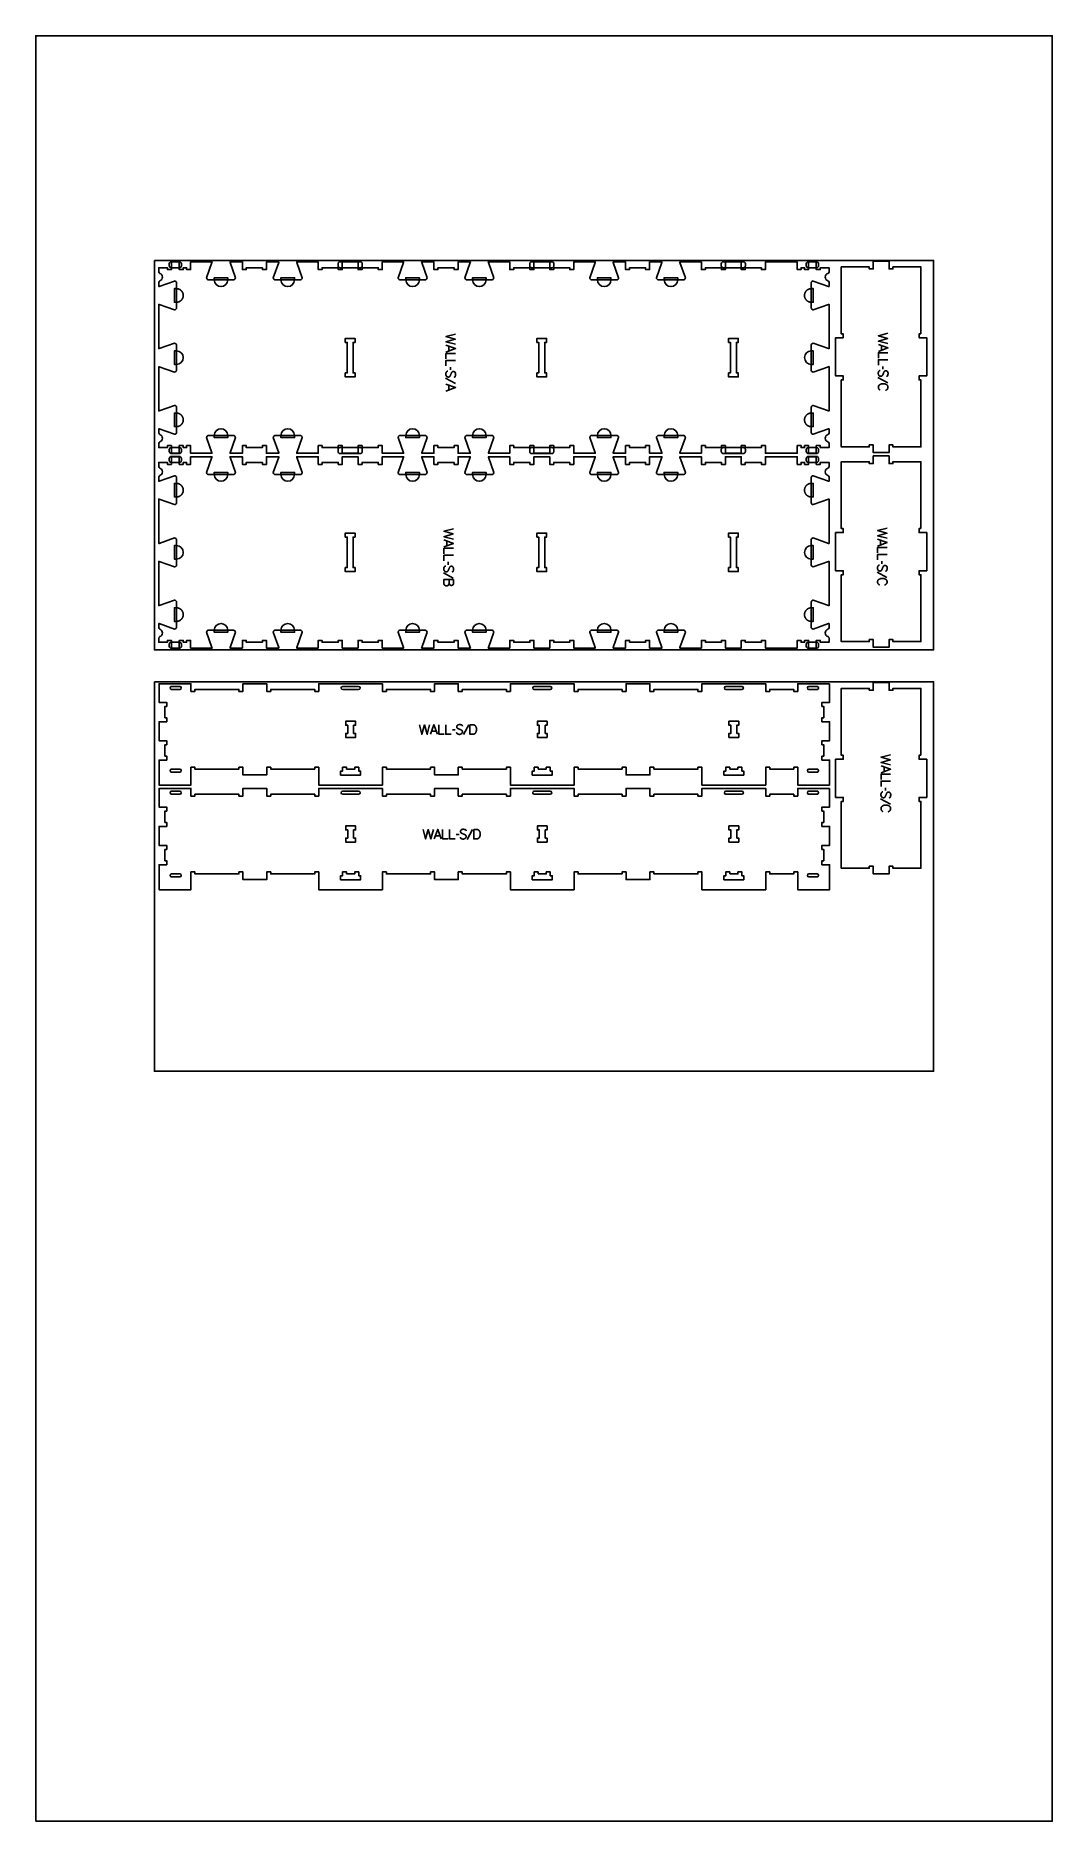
# Model space of a CAD drawing. Extents: x -40562 to -37379, y -10461 to -4867.
import ezdxf

# ---------------------------------------------------------------- set-up
doc = ezdxf.new("R2010")
doc.units = 0
for name, color, linetype in [('0_SHEET_SPRUCEPLY_2440X122', 1, 'CONTINUOUS'), ('1_ANYTOOL_1MMDEEP_LABELS_S', 2, 'CONTINUOUS'), ('3_ANYTOOL_CUTTHROUGH_INSID', 4, 'CONTINUOUS'), ('4_ANYTOOL_CUTTHROUGH_OUTSI', 5, 'CONTINUOUS'), ('5_ANYTOOL_HALF_MILL_9MM_IN', 3, 'CONTINUOUS'), ('DONOTCUT', 18, 'CONTINUOUS')]:
    doc.layers.add(name, color=color, linetype=linetype)

msp = doc.modelspace()

# ---------------------------------------------------------------- linework, layer by layer
at = {"layer": '0_SHEET_SPRUCEPLY_2440X122'}
for points in [[(-40190.4, -5571.2), (-40190.4, -6791.2), (-37750.4, -6791.2), (-37750.4, -5571.2)], [(-40190.4, -6891.2), (-40190.4, -8111.2), (-37750.4, -8111.2), (-37750.4, -6891.2)]]:
    msp.add_lwpolyline(points, close=True, dxfattribs=at)
at = {"layer": '1_ANYTOOL_1MMDEEP_LABELS_S'}
for points in [[(-39247.5, -5801.8), (-39277.5, -5809.5), (-39248.4, -5817.9), (-39277.5, -5826.4), (-39247.5, -5833.9)], [(-37893.3, -5799.5), (-37923.3, -5807.2), (-37894.2, -5815.7), (-37923.3, -5824.1), (-37893.3, -5831.6)], [(-39277.5, -5836.5), (-39247.5, -5847.4), (-39277.5, -5858.4)], [(-39247.5, -5862.7), (-39277.5, -5862.7), (-39277.5, -5879.8)], [(-39268, -5840), (-39268, -5854.9)], [(-37923.3, -5834.2), (-37893.3, -5845.1), (-37923.3, -5856.2)], [(-37893.3, -5860.4), (-37923.3, -5860.4), (-37923.3, -5877.5)], [(-37913.8, -5837.7), (-37913.8, -5852.6)], [(-39252.1, -5936.5), (-39251.9, -5936.5), (-39251.8, -5936.5), (-39251.7, -5936.5), (-39251.6, -5936.5), (-39251.6, -5936.5), (-39251.5, -5936.5), (-39251.4, -5936.5), (-39251.3, -5936.5), (-39251.2, -5936.5), (-39251.1, -5936.4), (-39251, -5936.4), (-39251, -5936.4), (-39250.9, -5936.4), (-39250.8, -5936.4), (-39250.7, -5936.3), (-39250.6, -5936.3), (-39250.6, -5936.3), (-39250.5, -5936.2), (-39250.4, -5936.2), (-39250.3, -5936.2), (-39250.3, -5936.1), (-39250.2, -5936.1), (-39250.1, -5936.1), (-39250, -5936), (-39250, -5936), (-39249.9, -5936), (-39249.8, -5935.9), (-39249.8, -5935.9), (-39249.7, -5935.8), (-39249.6, -5935.8), (-39249.6, -5935.7), (-39249.5, -5935.7), (-39249.5, -5935.6), (-39249.4, -5935.6), (-39249.3, -5935.5), (-39249.3, -5935.4), (-39249.2, -5935.4), (-39249.2, -5935.3), (-39249.1, -5935.3), (-39249.1, -5935.2), (-39249, -5935.1), (-39249, -5935.1), (-39248.9, -5935), (-39248.9, -5934.9), (-39248.8, -5934.8), (-39248.8, -5934.8), (-39248.7, -5934.7), (-39248.7, -5934.6), (-39248.6, -5934.5), (-39248.6, -5934.5), (-39248.5, -5934.4), (-39248.5, -5934.2), (-39248.4, -5934), (-39248.3, -5933.8), (-39248.2, -5933.7), (-39248.2, -5933.5), (-39248.1, -5933.3), (-39247.9, -5932.4), (-39247.7, -5931.6), (-39247.5, -5930.9), (-39247.4, -5930.1), (-39247.4, -5929.7), (-39247.3, -5929.3), (-39247.3, -5929), (-39247.2, -5928.6), (-39247.2, -5928.2), (-39247.2, -5927.9), (-39247.2, -5927.5), (-39247.2, -5927.1), (-39247.2, -5927), (-39247.2, -5926.8), (-39247.2, -5926.6), (-39247.2, -5926.4), (-39247.2, -5926.2), (-39247.2, -5926), (-39247.3, -5925.8), (-39247.3, -5925.6), (-39247.3, -5925.4), (-39247.4, -5925.3), (-39247.4, -5925.1), (-39247.4, -5924.9), (-39247.5, -5924.7), (-39247.5, -5924.5), (-39247.6, -5924.4), (-39247.6, -5924.2), (-39247.7, -5924), (-39247.8, -5923.8), (-39247.8, -5923.7), (-39247.9, -5923.5), (-39248, -5923.3), (-39248, -5923.2), (-39248.1, -5923), (-39248.2, -5922.8), (-39248.3, -5922.7), (-39248.4, -5922.5), (-39248.5, -5922.3), (-39248.6, -5922.2), (-39248.7, -5922), (-39248.8, -5921.8), (-39248.9, -5921.7), (-39249, -5921.5), (-39249.1, -5921.4), (-39249.2, -5921.2), (-39249.4, -5921.1), (-39249.5, -5921), (-39249.6, -5920.8), (-39249.7, -5920.7), (-39249.9, -5920.6), (-39250, -5920.4), (-39250.1, -5920.3), (-39250.3, -5920.2), (-39250.4, -5920.1), (-39250.6, -5920), (-39250.7, -5919.9), (-39250.9, -5919.8), (-39251, -5919.8), (-39251.2, -5919.7), (-39251.4, -5919.6), (-39251.5, -5919.5), (-39251.7, -5919.5), (-39251.9, -5919.4), (-39252.1, -5919.3), (-39252.2, -5919.3), (-39252.4, -5919.2), (-39252.6, -5919.2), (-39252.8, -5919.2), (-39253, -5919.1), (-39253.2, -5919.1), (-39253.4, -5919.1), (-39253.6, -5919.1), (-39253.8, -5919.1), (-39254, -5919.1), (-39254.2, -5919), (-39254.4, -5919.1), (-39254.6, -5919.1), (-39254.8, -5919.1), (-39255, -5919.1), (-39255.2, -5919.1), (-39255.4, -5919.1), (-39255.6, -5919.2), (-39255.8, -5919.2), (-39256, -5919.3), (-39256.2, -5919.3), (-39256.4, -5919.4), (-39256.5, -5919.4), (-39256.6, -5919.5), (-39256.7, -5919.5), (-39256.8, -5919.6), (-39256.9, -5919.6), (-39257, -5919.6), (-39257, -5919.7), (-39257.1, -5919.7), (-39257.2, -5919.8), (-39257.3, -5919.8), (-39257.4, -5919.8), (-39257.4, -5919.9), (-39257.5, -5919.9), (-39257.6, -5920), (-39257.7, -5920), (-39257.7, -5920.1), (-39257.8, -5920.2), (-39257.9, -5920.2), (-39257.9, -5920.3), (-39258, -5920.3), (-39258.1, -5920.4), (-39258.2, -5920.4), (-39258.2, -5920.5), (-39258.3, -5920.6), (-39258.4, -5920.6), (-39258.5, -5920.8), (-39258.6, -5920.9), (-39258.7, -5921.1), (-39258.8, -5921.2), (-39258.9, -5921.4), (-39259.1, -5921.5), (-39259.2, -5921.7), (-39259.3, -5921.9), (-39259.7, -5922.6), (-39260, -5923.3), (-39260.4, -5924.1), (-39260.8, -5924.8), (-39261.1, -5925.6), (-39261.4, -5926.4), (-39261.8, -5927.2), (-39262.1, -5928), (-39262.4, -5928.9), (-39262.7, -5929.7), (-39263.1, -5930.5), (-39263.4, -5931.2), (-39263.8, -5932), (-39264.2, -5932.7), (-39264.6, -5933.4), (-39265, -5934.1), (-39265.1, -5934.3), (-39265.2, -5934.4), (-39265.3, -5934.6), (-39265.4, -5934.6), (-39265.5, -5934.7), (-39265.5, -5934.8), (-39265.6, -5934.9), (-39265.7, -5934.9), (-39265.7, -5935), (-39265.8, -5935.1), (-39265.9, -5935.1), (-39265.9, -5935.2), (-39266, -5935.3), (-39266.1, -5935.3), (-39266.1, -5935.4), (-39266.2, -5935.4), (-39266.3, -5935.5), (-39266.3, -5935.5), (-39266.4, -5935.6), (-39266.5, -5935.6), (-39266.6, -5935.7), (-39266.7, -5935.7), (-39266.7, -5935.8), (-39266.8, -5935.8), (-39266.9, -5935.9), (-39267, -5935.9), (-39267.1, -5936), (-39267.1, -5936), (-39267.2, -5936), (-39267.3, -5936.1), (-39267.4, -5936.1), (-39267.5, -5936.1), (-39267.6, -5936.2), (-39267.7, -5936.2), (-39267.8, -5936.2), (-39267.8, -5936.3), (-39267.9, -5936.3), (-39268.1, -5936.3), (-39268.3, -5936.4), (-39268.5, -5936.4), (-39268.7, -5936.5), (-39268.9, -5936.5), (-39269.1, -5936.5), (-39269.3, -5936.5), (-39269.5, -5936.5), (-39269.8, -5936.5), (-39270, -5936.5), (-39270.2, -5936.5), (-39270.4, -5936.5), (-39270.7, -5936.5), (-39270.9, -5936.4), (-39271.1, -5936.4), (-39271.3, -5936.4), (-39271.6, -5936.3), (-39271.8, -5936.3), (-39272, -5936.2), (-39272.2, -5936.2), (-39272.4, -5936.1), (-39272.6, -5936.1), (-39272.8, -5936), (-39273, -5935.9), (-39273.2, -5935.8), (-39273.3, -5935.7), (-39273.5, -5935.6), (-39273.7, -5935.5), (-39273.9, -5935.4), (-39274, -5935.3), (-39274.2, -5935.2), (-39274.4, -5935.1), (-39274.5, -5935), (-39274.7, -5934.9), (-39274.8, -5934.7), (-39275, -5934.6), (-39275.1, -5934.5), (-39275.2, -5934.3), (-39275.4, -5934.2), (-39275.5, -5934), (-39275.6, -5933.8), (-39275.8, -5933.7), (-39275.9, -5933.5), (-39276, -5933.3), (-39276.2, -5933), (-39276.4, -5932.6), (-39276.6, -5932.2), (-39276.8, -5931.9), (-39277, -5931.5), (-39277.1, -5931.1), (-39277.2, -5930.9), (-39277.3, -5930.7), (-39277.3, -5930.5), (-39277.4, -5930.3), (-39277.4, -5930.1), (-39277.5, -5929.9), (-39277.5, -5929.8), (-39277.6, -5929.6), (-39277.6, -5929.4), (-39277.7, -5929.2), (-39277.7, -5929), (-39277.7, -5928.8), (-39277.8, -5928.6), (-39277.8, -5928.4), (-39277.8, -5928), (-39277.8, -5927.5), (-39277.9, -5927.1), (-39277.9, -5926.7), (-39277.8, -5926.3), (-39277.8, -5925.9), (-39277.8, -5925.5), (-39277.7, -5925.1), (-39277.7, -5924.7), (-39277.6, -5924.3), (-39277.5, -5924), (-39277.4, -5923.6), (-39277.3, -5923.2), (-39277.2, -5922.8), (-39277, -5922.5), (-39276.9, -5922.1), (-39276.7, -5921.8), (-39276.5, -5921.4), (-39276.3, -5921.1), (-39276.2, -5920.9), (-39276.1, -5920.7), (-39276, -5920.6), (-39275.9, -5920.4), (-39275.8, -5920.3), (-39275.7, -5920.1), (-39275.6, -5920), (-39275.4, -5919.9), (-39275.3, -5919.7), (-39275.2, -5919.6), (-39275.1, -5919.5), (-39274.9, -5919.4), (-39274.9, -5919.3), (-39274.8, -5919.3), (-39274.7, -5919.2), (-39274.6, -5919.2), (-39274.6, -5919.1), (-39274.5, -5919.1), (-39274.4, -5919), (-39274.4, -5919), (-39274.3, -5919), (-39274.2, -5918.9), (-39274.1, -5918.9), (-39274.1, -5918.8), (-39274, -5918.8), (-39273.9, -5918.8), (-39273.8, -5918.7), (-39273.8, -5918.7), (-39273.7, -5918.7), (-39273.6, -5918.6), (-39273.5, -5918.6), (-39273.4, -5918.6), (-39273.3, -5918.5), (-39273.1, -5918.5), (-39272.9, -5918.5), (-39272.8, -5918.4), (-39272.6, -5918.4), (-39272.4, -5918.4), (-39272.2, -5918.3), (-39272, -5918.3), (-39271.8, -5918.3), (-39271.6, -5918.3)], [(-39247.5, -5884.5), (-39277.5, -5884.5), (-39277.5, -5901.6)], [(-39263.6, -5914.3), (-39263.7, -5905.5)], [(-37897.9, -5934.2), (-37897.7, -5934.2), (-37897.6, -5934.2), (-37897.5, -5934.2), (-37897.4, -5934.2), (-37897.3, -5934.2), (-37897.3, -5934.2), (-37897.2, -5934.2), (-37897.1, -5934.2), (-37897, -5934.2), (-37896.9, -5934.1), (-37896.8, -5934.1), (-37896.7, -5934.1), (-37896.7, -5934.1), (-37896.6, -5934.1), (-37896.5, -5934), (-37896.4, -5934), (-37896.3, -5934), (-37896.3, -5934), (-37896.2, -5933.9), (-37896.1, -5933.9), (-37896.1, -5933.9), (-37896, -5933.8), (-37895.9, -5933.8), (-37895.8, -5933.7), (-37895.8, -5933.7), (-37895.7, -5933.7), (-37895.6, -5933.6), (-37895.6, -5933.6), (-37895.5, -5933.5), (-37895.4, -5933.5), (-37895.4, -5933.4), (-37895.3, -5933.4), (-37895.3, -5933.3), (-37895.2, -5933.3), (-37895.1, -5933.2), (-37895.1, -5933.1), (-37895, -5933.1), (-37895, -5933), (-37894.9, -5933), (-37894.9, -5932.9), (-37894.8, -5932.8), (-37894.8, -5932.8), (-37894.7, -5932.7), (-37894.7, -5932.6), (-37894.6, -5932.5), (-37894.6, -5932.5), (-37894.5, -5932.4), (-37894.5, -5932.3), (-37894.4, -5932.2), (-37894.4, -5932.2), (-37894.3, -5932.1), (-37894.3, -5931.9), (-37894.2, -5931.7), (-37894.1, -5931.6), (-37894, -5931.4), (-37894, -5931.2), (-37893.9, -5931), (-37893.7, -5930.2), (-37893.5, -5929.4), (-37893.3, -5928.6), (-37893.2, -5927.8), (-37893.1, -5927.4), (-37893.1, -5927), (-37893.1, -5926.7), (-37893, -5926.3), (-37893, -5925.9), (-37893, -5925.6), (-37893, -5925.2), (-37893, -5924.9), (-37893, -5924.7), (-37893, -5924.5), (-37893, -5924.3), (-37893, -5924.1), (-37893, -5923.9), (-37893, -5923.7), (-37893.1, -5923.5), (-37893.1, -5923.3), (-37893.1, -5923.1), (-37893.1, -5923), (-37893.2, -5922.8), (-37893.2, -5922.6), (-37893.3, -5922.4), (-37893.3, -5922.2), (-37893.4, -5922.1), (-37893.4, -5921.9), (-37893.5, -5921.7), (-37893.5, -5921.5), (-37893.6, -5921.4), (-37893.7, -5921.2), (-37893.8, -5921), (-37893.8, -5920.9), (-37893.9, -5920.7), (-37894, -5920.5), (-37894.1, -5920.4), (-37894.2, -5920.2), (-37894.3, -5920), (-37894.4, -5919.9), (-37894.5, -5919.7), (-37894.6, -5919.6), (-37894.7, -5919.4), (-37894.8, -5919.2), (-37894.9, -5919.1), (-37895, -5918.9), (-37895.1, -5918.8), (-37895.3, -5918.7), (-37895.4, -5918.5), (-37895.5, -5918.4), (-37895.7, -5918.3), (-37895.8, -5918.2), (-37895.9, -5918), (-37896.1, -5917.9), (-37896.2, -5917.8), (-37896.4, -5917.7), (-37896.5, -5917.6), (-37896.7, -5917.5), (-37896.8, -5917.5), (-37897, -5917.4), (-37897.2, -5917.3), (-37897.3, -5917.2), (-37897.5, -5917.2), (-37897.7, -5917.1), (-37897.9, -5917.1), (-37898, -5917), (-37898.2, -5917), (-37898.4, -5916.9), (-37898.6, -5916.9), (-37898.8, -5916.8), (-37899, -5916.8), (-37899.2, -5916.8), (-37899.4, -5916.8), (-37899.6, -5916.8), (-37899.8, -5916.8), (-37900, -5916.8), (-37900.2, -5916.8), (-37900.4, -5916.8), (-37900.6, -5916.8), (-37900.8, -5916.8), (-37901, -5916.8), (-37901.2, -5916.9), (-37901.4, -5916.9), (-37901.6, -5916.9), (-37901.8, -5917), (-37902, -5917), (-37902.2, -5917.1), (-37902.3, -5917.2), (-37902.4, -5917.2), (-37902.5, -5917.2), (-37902.6, -5917.3), (-37902.7, -5917.3), (-37902.8, -5917.3), (-37902.8, -5917.4), (-37902.9, -5917.4), (-37903, -5917.5), (-37903.1, -5917.5), (-37903.2, -5917.6), (-37903.2, -5917.6), (-37903.3, -5917.7), (-37903.4, -5917.7), (-37903.5, -5917.8), (-37903.5, -5917.8), (-37903.6, -5917.9), (-37903.7, -5917.9), (-37903.7, -5918), (-37903.8, -5918), (-37903.9, -5918.1), (-37903.9, -5918.2), (-37904, -5918.2), (-37904.1, -5918.3), (-37904.1, -5918.3), (-37904.3, -5918.5), (-37904.4, -5918.6), (-37904.5, -5918.8), (-37904.6, -5918.9), (-37904.7, -5919.1), (-37904.8, -5919.2), (-37905, -5919.4), (-37905.1, -5919.6), (-37905.4, -5920.3), (-37905.8, -5921), (-37906.2, -5921.8), (-37906.5, -5922.5), (-37906.9, -5923.3), (-37907.2, -5924.1), (-37907.5, -5924.9), (-37907.9, -5925.8), (-37908.2, -5926.6), (-37908.5, -5927.4), (-37908.8, -5928.2), (-37909.2, -5928.9), (-37909.6, -5929.7), (-37910, -5930.4), (-37910.4, -5931.1), (-37910.8, -5931.8), (-37910.9, -5932), (-37911, -5932.1), (-37911.1, -5932.3), (-37911.2, -5932.4), (-37911.3, -5932.4), (-37911.3, -5932.5), (-37911.4, -5932.6), (-37911.4, -5932.6), (-37911.5, -5932.7), (-37911.6, -5932.8), (-37911.6, -5932.8), (-37911.7, -5932.9), (-37911.8, -5933), (-37911.8, -5933), (-37911.9, -5933.1), (-37912, -5933.1), (-37912.1, -5933.2), (-37912.1, -5933.2), (-37912.2, -5933.3), (-37912.3, -5933.4), (-37912.4, -5933.4), (-37912.4, -5933.5), (-37912.5, -5933.5), (-37912.6, -5933.5), (-37912.7, -5933.6), (-37912.8, -5933.6), (-37912.8, -5933.7), (-37912.9, -5933.7), (-37913, -5933.8), (-37913.1, -5933.8), (-37913.2, -5933.8), (-37913.3, -5933.9), (-37913.4, -5933.9), (-37913.4, -5933.9), (-37913.5, -5933.9), (-37913.6, -5934), (-37913.7, -5934), (-37913.9, -5934.1), (-37914.1, -5934.1), (-37914.3, -5934.1), (-37914.5, -5934.2), (-37914.7, -5934.2), (-37914.9, -5934.2), (-37915.1, -5934.2), (-37915.3, -5934.2), (-37915.6, -5934.2), (-37915.8, -5934.2), (-37916, -5934.2), (-37916.2, -5934.2), (-37916.5, -5934.2), (-37916.7, -5934.2), (-37916.9, -5934.1), (-37917.1, -5934.1), (-37917.4, -5934), (-37917.6, -5934), (-37917.8, -5933.9), (-37918, -5933.9), (-37918.2, -5933.8), (-37918.4, -5933.8), (-37918.6, -5933.7), (-37918.8, -5933.6), (-37919, -5933.5), (-37919.1, -5933.4), (-37919.3, -5933.4), (-37919.5, -5933.3), (-37919.7, -5933.2), (-37919.8, -5933), (-37920, -5932.9), (-37920.2, -5932.8), (-37920.3, -5932.7), (-37920.5, -5932.6), (-37920.6, -5932.4), (-37920.8, -5932.3), (-37920.9, -5932.2), (-37921, -5932), (-37921.2, -5931.9), (-37921.3, -5931.7), (-37921.4, -5931.5), (-37921.6, -5931.4), (-37921.7, -5931.2), (-37921.8, -5931), (-37922, -5930.7), (-37922.2, -5930.3), (-37922.4, -5929.9), (-37922.6, -5929.6), (-37922.8, -5929.2), (-37922.9, -5928.8), (-37923, -5928.6), (-37923, -5928.4), (-37923.1, -5928.2), (-37923.2, -5928), (-37923.2, -5927.9), (-37923.3, -5927.7), (-37923.3, -5927.5), (-37923.4, -5927.3), (-37923.4, -5927.1), (-37923.5, -5926.9), (-37923.5, -5926.7), (-37923.5, -5926.5), (-37923.5, -5926.3), (-37923.6, -5926.1), (-37923.6, -5925.7), (-37923.6, -5925.2), (-37923.7, -5924.8), (-37923.7, -5924.4), (-37923.6, -5924), (-37923.6, -5923.6), (-37923.6, -5923.2), (-37923.5, -5922.8), (-37923.5, -5922.4), (-37923.4, -5922), (-37923.3, -5921.7), (-37923.2, -5921.3), (-37923.1, -5920.9), (-37922.9, -5920.5), (-37922.8, -5920.2), (-37922.6, -5919.8), (-37922.5, -5919.5), (-37922.3, -5919.1), (-37922.1, -5918.8), (-37922, -5918.6), (-37921.9, -5918.4), (-37921.8, -5918.3), (-37921.7, -5918.1), (-37921.6, -5918), (-37921.5, -5917.8), (-37921.3, -5917.7), (-37921.2, -5917.6), (-37921.1, -5917.4), (-37921, -5917.3), (-37920.8, -5917.2), (-37920.7, -5917.1), (-37920.6, -5917), (-37920.6, -5917), (-37920.5, -5916.9), (-37920.4, -5916.9), (-37920.4, -5916.8), (-37920.3, -5916.8), (-37920.2, -5916.8), (-37920.1, -5916.7), (-37920.1, -5916.7), (-37920, -5916.6), (-37919.9, -5916.6), (-37919.9, -5916.6), (-37919.8, -5916.5), (-37919.7, -5916.5), (-37919.6, -5916.4), (-37919.5, -5916.4), (-37919.5, -5916.4), (-37919.4, -5916.4), (-37919.3, -5916.3), (-37919.2, -5916.3), (-37919.1, -5916.2), (-37918.9, -5916.2), (-37918.7, -5916.2), (-37918.5, -5916.1), (-37918.4, -5916.1), (-37918.2, -5916.1), (-37918, -5916.1), (-37917.8, -5916), (-37917.6, -5916), (-37917.4, -5916)], [(-37893.3, -5882.3), (-37923.3, -5882.3), (-37923.3, -5899.4)], [(-37909.4, -5912), (-37909.5, -5903.2)], [(-39248, -5956.8), (-39278.8, -5939.7)], [(-39277.5, -5958.6), (-39247.5, -5969.4), (-39277.5, -5980.5)], [(-39268, -5962), (-39268, -5976.9)], [(-37893.8, -5954.6), (-37924.6, -5937.4)], [(-37900.8, -5978.2), (-37900.4, -5978), (-37900, -5977.8), (-37899.6, -5977.7), (-37899.3, -5977.5), (-37898.9, -5977.3), (-37898.5, -5977.1), (-37898.2, -5976.8), (-37897.8, -5976.6), (-37897.5, -5976.4), (-37897.2, -5976.1), (-37896.9, -5975.9), (-37896.6, -5975.6), (-37896.3, -5975.3), (-37896, -5975), (-37895.7, -5974.7), (-37895.4, -5974.4), (-37895.3, -5974.3), (-37895.2, -5974.1), (-37895.1, -5973.9), (-37894.9, -5973.8), (-37894.8, -5973.6), (-37894.7, -5973.4), (-37894.6, -5973.3), (-37894.5, -5973.1), (-37894.4, -5972.9), (-37894.3, -5972.7), (-37894.2, -5972.6), (-37894.1, -5972.4), (-37894.1, -5972.2), (-37894, -5972), (-37893.9, -5971.8), (-37893.8, -5971.6), (-37893.8, -5971.4), (-37893.7, -5971.3), (-37893.7, -5971.1), (-37893.6, -5970.9), (-37893.6, -5970.7), (-37893.5, -5970.5), (-37893.5, -5970.3), (-37893.4, -5970), (-37893.4, -5969.8), (-37893.4, -5969.6), (-37893.4, -5969.4), (-37893.3, -5969.2), (-37893.3, -5969), (-37893.3, -5968.8), (-37893.3, -5968.5), (-37893.3, -5968.3), (-37893.3, -5968), (-37893.3, -5967.6), (-37893.4, -5967.3), (-37893.4, -5967), (-37893.4, -5966.7), (-37893.5, -5966.3), (-37893.5, -5966), (-37893.6, -5965.7), (-37893.7, -5965.4), (-37893.8, -5965.1), (-37893.9, -5964.8), (-37894, -5964.6), (-37894.1, -5964.3), (-37894.1, -5964.1), (-37894.2, -5964), (-37894.3, -5963.9), (-37894.3, -5963.7), (-37894.4, -5963.6), (-37894.5, -5963.5), (-37894.6, -5963.3), (-37894.6, -5963.2), (-37894.7, -5963.1), (-37894.8, -5963), (-37894.9, -5962.8), (-37895, -5962.7), (-37895.1, -5962.6), (-37895.1, -5962.5), (-37895.3, -5962.2), (-37895.5, -5962), (-37895.7, -5961.8), (-37895.9, -5961.6), (-37896.2, -5961.3), (-37896.4, -5961.1), (-37896.6, -5960.9), (-37896.9, -5960.7), (-37897.2, -5960.5), (-37897.4, -5960.3), (-37897.7, -5960.2), (-37898, -5960), (-37898.6, -5959.6), (-37899.2, -5959.3), (-37899.8, -5959), (-37900.4, -5958.8), (-37901, -5958.5), (-37901.7, -5958.3), (-37902.3, -5958.1), (-37902.9, -5957.9), (-37903.6, -5957.7), (-37904.2, -5957.6), (-37904.9, -5957.4), (-37905.6, -5957.3), (-37906.2, -5957.3), (-37906.9, -5957.2), (-37907.6, -5957.2), (-37908.3, -5957.2), (-37909, -5957.2), (-37909.7, -5957.2), (-37910.4, -5957.3), (-37911.1, -5957.4), (-37911.7, -5957.5), (-37912.4, -5957.6), (-37913, -5957.7), (-37913.4, -5957.8), (-37913.7, -5957.9), (-37914, -5958), (-37914.3, -5958.1), (-37914.7, -5958.2), (-37915, -5958.3), (-37915.3, -5958.4), (-37915.6, -5958.5), (-37916.2, -5958.8), (-37916.8, -5959.1), (-37917.4, -5959.4), (-37918, -5959.7), (-37918.6, -5960), (-37918.9, -5960.2), (-37919.2, -5960.4), (-37919.5, -5960.6), (-37919.7, -5960.8), (-37920, -5961), (-37920.2, -5961.2), (-37920.4, -5961.4), (-37920.7, -5961.6), (-37920.9, -5961.9), (-37921.1, -5962.1), (-37921.3, -5962.3), (-37921.4, -5962.4), (-37921.5, -5962.6), (-37921.6, -5962.7), (-37921.7, -5962.8), (-37921.7, -5962.9), (-37921.8, -5963.1), (-37921.9, -5963.2), (-37922, -5963.3), (-37922.1, -5963.5), (-37922.1, -5963.6), (-37922.2, -5963.7), (-37922.3, -5963.9), (-37922.4, -5964.2), (-37922.5, -5964.4), (-37922.6, -5964.7), (-37922.8, -5965), (-37922.9, -5965.3), (-37922.9, -5965.6), (-37923, -5965.9), (-37923.1, -5966.3), (-37923.1, -5966.6), (-37923.2, -5966.9), (-37923.2, -5967.3), (-37923.3, -5967.6), (-37923.3, -5967.9), (-37923.3, -5968.3), (-37923.3, -5968.7), (-37923.3, -5969), (-37923.3, -5969.4), (-37923.3, -5969.6), (-37923.3, -5969.8), (-37923.2, -5970), (-37923.2, -5970.1), (-37923.2, -5970.3), (-37923.1, -5970.5), (-37923.1, -5970.7), (-37923.1, -5970.8), (-37923, -5971), (-37923, -5971.2), (-37923, -5971.3), (-37922.9, -5971.5), (-37922.8, -5971.7), (-37922.8, -5971.8), (-37922.7, -5972), (-37922.7, -5972.1), (-37922.6, -5972.3), (-37922.5, -5972.5), (-37922.5, -5972.6), (-37922.4, -5972.8), (-37922.3, -5972.9), (-37922.2, -5973), (-37922.1, -5973.2), (-37922.1, -5973.3), (-37922, -5973.5), (-37921.9, -5973.6), (-37921.8, -5973.8), (-37921.7, -5973.9), (-37921.5, -5974.2), (-37921.3, -5974.4), (-37921, -5974.7), (-37920.8, -5974.9), (-37920.6, -5975.2), (-37920.3, -5975.4), (-37920.1, -5975.6), (-37919.8, -5975.9), (-37919.5, -5976.1), (-37919.3, -5976.3), (-37919, -5976.5), (-37918.7, -5976.7), (-37918.4, -5976.9), (-37918.1, -5977.1), (-37917.8, -5977.3), (-37917.5, -5977.5)], [(-39254, -6411.9), (-39284, -6419.6), (-39254.9, -6428), (-39284, -6436.5), (-39254, -6444)], [(-37895.9, -6409.5), (-37925.9, -6417.2), (-37896.8, -6425.7), (-37925.9, -6434.1), (-37895.9, -6441.6)], [(-39284, -6446.6), (-39254, -6457.5), (-39284, -6468.5)], [(-39254, -6472.8), (-39284, -6472.8), (-39284, -6489.9)], [(-39274.4, -6450.1), (-39274.4, -6465)], [(-37925.9, -6444.2), (-37895.9, -6455.1), (-37925.9, -6466.2)], [(-37895.9, -6470.4), (-37925.9, -6470.4), (-37925.9, -6487.5)], [(-37916.4, -6447.7), (-37916.4, -6462.6)], [(-39258.5, -6546.6), (-39258.4, -6546.6), (-39258.3, -6546.6), (-39258.2, -6546.6), (-39258.1, -6546.6), (-39258, -6546.6), (-39257.9, -6546.6), (-39257.8, -6546.6), (-39257.7, -6546.6), (-39257.6, -6546.5), (-39257.6, -6546.5), (-39257.5, -6546.5), (-39257.4, -6546.5), (-39257.3, -6546.5), (-39257.2, -6546.4), (-39257.1, -6546.4), (-39257.1, -6546.4), (-39257, -6546.4), (-39256.9, -6546.3), (-39256.8, -6546.3), (-39256.8, -6546.3), (-39256.7, -6546.2), (-39256.6, -6546.2), (-39256.6, -6546.2), (-39256.5, -6546.1), (-39256.4, -6546.1), (-39256.3, -6546), (-39256.3, -6546), (-39256.2, -6545.9), (-39256.1, -6545.9), (-39256.1, -6545.9), (-39256, -6545.8), (-39256, -6545.7), (-39255.9, -6545.7), (-39255.8, -6545.6), (-39255.8, -6545.6), (-39255.7, -6545.5), (-39255.7, -6545.5), (-39255.6, -6545.4), (-39255.6, -6545.3), (-39255.5, -6545.3), (-39255.4, -6545.2), (-39255.4, -6545.1), (-39255.3, -6545.1), (-39255.3, -6545), (-39255.2, -6544.9), (-39255.2, -6544.9), (-39255.2, -6544.8), (-39255.1, -6544.7), (-39255.1, -6544.6), (-39255, -6544.5), (-39255, -6544.5), (-39254.9, -6544.3), (-39254.8, -6544.1), (-39254.7, -6543.9), (-39254.7, -6543.7), (-39254.6, -6543.5), (-39254.6, -6543.3), (-39254.3, -6542.5), (-39254.1, -6541.7), (-39254, -6540.9), (-39253.8, -6540.2), (-39253.8, -6539.8), (-39253.7, -6539.4), (-39253.7, -6539), (-39253.7, -6538.7), (-39253.6, -6538.3), (-39253.6, -6537.9), (-39253.6, -6537.6), (-39253.6, -6537.2), (-39253.6, -6537), (-39253.6, -6536.8), (-39253.6, -6536.7), (-39253.6, -6536.5), (-39253.7, -6536.3), (-39253.7, -6536.1), (-39253.7, -6535.9), (-39253.7, -6535.7), (-39253.8, -6535.5), (-39253.8, -6535.3), (-39253.8, -6535.2), (-39253.9, -6535), (-39253.9, -6534.8), (-39254, -6534.6), (-39254, -6534.4), (-39254.1, -6534.3), (-39254.1, -6534.1), (-39254.2, -6533.9), (-39254.3, -6533.7), (-39254.3, -6533.6), (-39254.4, -6533.4), (-39254.5, -6533.2), (-39254.6, -6533.1), (-39254.6, -6532.9), (-39254.7, -6532.7), (-39254.8, -6532.6), (-39254.9, -6532.4), (-39255, -6532.3), (-39255.1, -6532.1), (-39255.2, -6531.9), (-39255.3, -6531.8), (-39255.4, -6531.6), (-39255.5, -6531.5), (-39255.7, -6531.3), (-39255.8, -6531.2), (-39255.9, -6531), (-39256, -6530.9), (-39256.2, -6530.8), (-39256.3, -6530.7), (-39256.4, -6530.5), (-39256.6, -6530.4), (-39256.7, -6530.3), (-39256.9, -6530.2), (-39257, -6530.1), (-39257.2, -6530), (-39257.3, -6529.9), (-39257.5, -6529.8), (-39257.6, -6529.8), (-39257.8, -6529.7), (-39258, -6529.6), (-39258.1, -6529.5), (-39258.3, -6529.5), (-39258.5, -6529.4), (-39258.7, -6529.4), (-39258.9, -6529.3), (-39259, -6529.3), (-39259.2, -6529.3), (-39259.4, -6529.2), (-39259.6, -6529.2), (-39259.8, -6529.2), (-39260, -6529.2), (-39260.2, -6529.1), (-39260.4, -6529.1), (-39260.6, -6529.1), (-39260.9, -6529.1), (-39261.1, -6529.1), (-39261.3, -6529.2), (-39261.5, -6529.2), (-39261.7, -6529.2), (-39261.9, -6529.2), (-39262.1, -6529.3), (-39262.3, -6529.3), (-39262.4, -6529.4), (-39262.6, -6529.4), (-39262.8, -6529.5), (-39263, -6529.5), (-39263.1, -6529.6), (-39263.1, -6529.6), (-39263.2, -6529.6), (-39263.3, -6529.7), (-39263.4, -6529.7), (-39263.5, -6529.8), (-39263.6, -6529.8), (-39263.6, -6529.8), (-39263.7, -6529.9), (-39263.8, -6529.9), (-39263.9, -6530), (-39263.9, -6530), (-39264, -6530.1), (-39264.1, -6530.1), (-39264.2, -6530.2), (-39264.2, -6530.2), (-39264.3, -6530.3), (-39264.4, -6530.4), (-39264.5, -6530.4), (-39264.5, -6530.5), (-39264.6, -6530.5), (-39264.7, -6530.6), (-39264.7, -6530.7), (-39264.8, -6530.7), (-39264.9, -6530.9), (-39265, -6531), (-39265.2, -6531.1), (-39265.3, -6531.3), (-39265.4, -6531.5), (-39265.5, -6531.6), (-39265.6, -6531.8), (-39265.7, -6532), (-39266.1, -6532.7), (-39266.5, -6533.4), (-39266.8, -6534.2), (-39267.2, -6534.9), (-39267.5, -6535.7), (-39267.9, -6536.5), (-39268.2, -6537.3), (-39268.5, -6538.1), (-39268.8, -6539), (-39269.1, -6539.8), (-39269.5, -6540.6), (-39269.8, -6541.3), (-39270.2, -6542.1), (-39270.6, -6542.8), (-39271, -6543.5), (-39271.4, -6544.2), (-39271.5, -6544.3), (-39271.7, -6544.5), (-39271.8, -6544.7), (-39271.8, -6544.7), (-39271.9, -6544.8), (-39272, -6544.9), (-39272, -6544.9), (-39272.1, -6545), (-39272.2, -6545.1), (-39272.2, -6545.2), (-39272.3, -6545.2), (-39272.4, -6545.3), (-39272.4, -6545.3), (-39272.5, -6545.4), (-39272.6, -6545.5), (-39272.6, -6545.5), (-39272.7, -6545.6), (-39272.8, -6545.6), (-39272.9, -6545.7), (-39272.9, -6545.7), (-39273, -6545.8), (-39273.1, -6545.8), (-39273.2, -6545.9), (-39273.2, -6545.9), (-39273.3, -6546), (-39273.4, -6546), (-39273.5, -6546), (-39273.6, -6546.1), (-39273.7, -6546.1), (-39273.7, -6546.2), (-39273.8, -6546.2), (-39273.9, -6546.2), (-39274, -6546.3), (-39274.1, -6546.3), (-39274.2, -6546.3), (-39274.3, -6546.4), (-39274.4, -6546.4), (-39274.6, -6546.4), (-39274.7, -6546.5), (-39274.9, -6546.5), (-39275.1, -6546.5), (-39275.3, -6546.6), (-39275.6, -6546.6), (-39275.8, -6546.6), (-39276, -6546.6), (-39276.2, -6546.6), (-39276.4, -6546.6), (-39276.7, -6546.6), (-39276.9, -6546.6), (-39277.1, -6546.6), (-39277.3, -6546.5), (-39277.6, -6546.5), (-39277.8, -6546.5), (-39278, -6546.4), (-39278.2, -6546.4), (-39278.4, -6546.3), (-39278.6, -6546.3), (-39278.8, -6546.2), (-39279, -6546.1), (-39279.2, -6546.1), (-39279.4, -6546), (-39279.6, -6545.9), (-39279.8, -6545.8), (-39280, -6545.7), (-39280.1, -6545.6), (-39280.3, -6545.5), (-39280.5, -6545.4), (-39280.6, -6545.3), (-39280.8, -6545.2), (-39281, -6545.1), (-39281.1, -6544.9), (-39281.3, -6544.8), (-39281.4, -6544.7), (-39281.5, -6544.5), (-39281.7, -6544.4), (-39281.8, -6544.2), (-39281.9, -6544.1), (-39282.1, -6543.9), (-39282.2, -6543.8), (-39282.3, -6543.6), (-39282.4, -6543.4), (-39282.7, -6543), (-39282.9, -6542.7), (-39283.1, -6542.3), (-39283.2, -6541.9), (-39283.4, -6541.6), (-39283.5, -6541.2), (-39283.6, -6541), (-39283.7, -6540.8), (-39283.7, -6540.6), (-39283.8, -6540.4), (-39283.9, -6540.2), (-39283.9, -6540), (-39284, -6539.8), (-39284, -6539.6), (-39284.1, -6539.4), (-39284.1, -6539.2), (-39284.1, -6539), (-39284.2, -6538.8), (-39284.2, -6538.6), (-39284.2, -6538.4), (-39284.3, -6538), (-39284.3, -6537.6), (-39284.3, -6537.2), (-39284.3, -6536.8), (-39284.3, -6536.4), (-39284.3, -6536), (-39284.2, -6535.6), (-39284.2, -6535.2), (-39284.1, -6534.8), (-39284, -6534.4), (-39283.9, -6534), (-39283.8, -6533.7), (-39283.7, -6533.3), (-39283.6, -6532.9), (-39283.4, -6532.6), (-39283.3, -6532.2), (-39283.1, -6531.8), (-39282.9, -6531.5), (-39282.8, -6531.1), (-39282.7, -6531), (-39282.5, -6530.8), (-39282.4, -6530.7), (-39282.3, -6530.5), (-39282.2, -6530.4), (-39282.1, -6530.2), (-39282, -6530.1), (-39281.9, -6529.9), (-39281.7, -6529.8), (-39281.6, -6529.7), (-39281.5, -6529.6), (-39281.4, -6529.5), (-39281.3, -6529.4), (-39281.2, -6529.4), (-39281.1, -6529.3), (-39281.1, -6529.3), (-39281, -6529.2), (-39280.9, -6529.2), (-39280.9, -6529.1), (-39280.8, -6529.1), (-39280.7, -6529), (-39280.6, -6529), (-39280.6, -6529), (-39280.5, -6528.9), (-39280.4, -6528.9), (-39280.3, -6528.9), (-39280.3, -6528.8), (-39280.2, -6528.8), (-39280.1, -6528.8), (-39280, -6528.7), (-39279.9, -6528.7), (-39279.9, -6528.7), (-39279.7, -6528.6), (-39279.5, -6528.6), (-39279.4, -6528.5), (-39279.2, -6528.5), (-39279, -6528.5), (-39278.8, -6528.4), (-39278.6, -6528.4), (-39278.5, -6528.4), (-39278.3, -6528.4), (-39278.1, -6528.4)], [(-39254, -6494.6), (-39284, -6494.6), (-39284, -6511.7)], [(-39270.1, -6524.4), (-39270.2, -6515.6)], [(-37900.5, -6544.2), (-37900.3, -6544.2), (-37900.2, -6544.2), (-37900.2, -6544.2), (-37900.1, -6544.2), (-37900, -6544.2), (-37899.9, -6544.2), (-37899.8, -6544.2), (-37899.7, -6544.2), (-37899.6, -6544.2), (-37899.5, -6544.1), (-37899.5, -6544.1), (-37899.4, -6544.1), (-37899.3, -6544.1), (-37899.2, -6544.1), (-37899.1, -6544), (-37899.1, -6544), (-37899, -6544), (-37898.9, -6544), (-37898.8, -6543.9), (-37898.8, -6543.9), (-37898.7, -6543.9), (-37898.6, -6543.8), (-37898.5, -6543.8), (-37898.5, -6543.7), (-37898.4, -6543.7), (-37898.3, -6543.7), (-37898.3, -6543.6), (-37898.2, -6543.6), (-37898.1, -6543.5), (-37898.1, -6543.5), (-37898, -6543.4), (-37897.9, -6543.4), (-37897.9, -6543.3), (-37897.8, -6543.3), (-37897.8, -6543.2), (-37897.7, -6543.1), (-37897.7, -6543.1), (-37897.6, -6543), (-37897.5, -6543), (-37897.5, -6542.9), (-37897.4, -6542.8), (-37897.4, -6542.8), (-37897.3, -6542.7), (-37897.3, -6542.6), (-37897.2, -6542.5), (-37897.2, -6542.5), (-37897.1, -6542.4), (-37897.1, -6542.3), (-37897.1, -6542.2), (-37897, -6542.2), (-37897, -6542.1), (-37896.9, -6541.9), (-37896.8, -6541.7), (-37896.7, -6541.6), (-37896.7, -6541.4), (-37896.6, -6541.2), (-37896.5, -6541), (-37896.3, -6540.2), (-37896.1, -6539.4), (-37896, -6538.6), (-37895.8, -6537.8), (-37895.8, -6537.4), (-37895.7, -6537), (-37895.7, -6536.7), (-37895.7, -6536.3), (-37895.6, -6535.9), (-37895.6, -6535.6), (-37895.6, -6535.2), (-37895.6, -6534.9), (-37895.6, -6534.7), (-37895.6, -6534.5), (-37895.6, -6534.3), (-37895.6, -6534.1), (-37895.6, -6533.9), (-37895.7, -6533.7), (-37895.7, -6533.5), (-37895.7, -6533.3), (-37895.7, -6533.1), (-37895.8, -6533), (-37895.8, -6532.8), (-37895.9, -6532.6), (-37895.9, -6532.4), (-37895.9, -6532.2), (-37896, -6532.1), (-37896.1, -6531.9), (-37896.1, -6531.7), (-37896.2, -6531.5), (-37896.2, -6531.4), (-37896.3, -6531.2), (-37896.4, -6531), (-37896.5, -6530.9), (-37896.5, -6530.7), (-37896.6, -6530.5), (-37896.7, -6530.4), (-37896.8, -6530.2), (-37896.9, -6530), (-37897, -6529.9), (-37897.1, -6529.7), (-37897.2, -6529.6), (-37897.3, -6529.4), (-37897.4, -6529.2), (-37897.5, -6529.1), (-37897.7, -6528.9), (-37897.8, -6528.8), (-37897.9, -6528.7), (-37898, -6528.5), (-37898.2, -6528.4), (-37898.3, -6528.3), (-37898.4, -6528.2), (-37898.6, -6528), (-37898.7, -6527.9), (-37898.9, -6527.8), (-37899, -6527.7), (-37899.2, -6527.6), (-37899.3, -6527.5), (-37899.5, -6527.5), (-37899.6, -6527.4), (-37899.8, -6527.3), (-37900, -6527.2), (-37900.1, -6527.2), (-37900.3, -6527.1), (-37900.5, -6527.1), (-37900.7, -6527), (-37900.8, -6527), (-37901, -6526.9), (-37901.2, -6526.9), (-37901.4, -6526.8), (-37901.6, -6526.8), (-37901.8, -6526.8), (-37902, -6526.8), (-37902.2, -6526.8), (-37902.4, -6526.8), (-37902.6, -6526.8), (-37902.8, -6526.8), (-37903.1, -6526.8), (-37903.3, -6526.8), (-37903.5, -6526.8), (-37903.7, -6526.8), (-37903.9, -6526.9), (-37904.1, -6526.9), (-37904.2, -6526.9), (-37904.4, -6527), (-37904.6, -6527), (-37904.8, -6527.1), (-37905, -6527.2), (-37905.1, -6527.2), (-37905.1, -6527.2), (-37905.2, -6527.3), (-37905.3, -6527.3), (-37905.4, -6527.3), (-37905.5, -6527.4), (-37905.5, -6527.4), (-37905.6, -6527.5), (-37905.7, -6527.5), (-37905.8, -6527.6), (-37905.9, -6527.6), (-37905.9, -6527.7), (-37906, -6527.7), (-37906.1, -6527.8), (-37906.2, -6527.8), (-37906.2, -6527.9), (-37906.3, -6527.9), (-37906.4, -6528), (-37906.4, -6528), (-37906.5, -6528.1), (-37906.6, -6528.2), (-37906.6, -6528.2), (-37906.7, -6528.3), (-37906.8, -6528.3), (-37906.9, -6528.5), (-37907, -6528.6), (-37907.1, -6528.8), (-37907.3, -6528.9), (-37907.4, -6529.1), (-37907.5, -6529.2), (-37907.6, -6529.4), (-37907.7, -6529.6), (-37908.1, -6530.3), (-37908.5, -6531), (-37908.8, -6531.8), (-37909.2, -6532.5), (-37909.5, -6533.3), (-37909.9, -6534.1), (-37910.2, -6534.9), (-37910.5, -6535.8), (-37910.8, -6536.6), (-37911.1, -6537.4), (-37911.5, -6538.2), (-37911.8, -6538.9), (-37912.2, -6539.7), (-37912.6, -6540.4), (-37913, -6541.1), (-37913.4, -6541.8), (-37913.5, -6542), (-37913.7, -6542.1), (-37913.8, -6542.3), (-37913.8, -6542.4), (-37913.9, -6542.4), (-37914, -6542.5), (-37914, -6542.6), (-37914.1, -6542.6), (-37914.1, -6542.7), (-37914.2, -6542.8), (-37914.3, -6542.8), (-37914.3, -6542.9), (-37914.4, -6543), (-37914.5, -6543), (-37914.6, -6543.1), (-37914.6, -6543.1), (-37914.7, -6543.2), (-37914.8, -6543.2), (-37914.8, -6543.3), (-37914.9, -6543.4), (-37915, -6543.4), (-37915.1, -6543.5), (-37915.2, -6543.5), (-37915.2, -6543.5), (-37915.3, -6543.6), (-37915.4, -6543.6), (-37915.5, -6543.7), (-37915.6, -6543.7), (-37915.6, -6543.8), (-37915.7, -6543.8), (-37915.8, -6543.8), (-37915.9, -6543.9), (-37916, -6543.9), (-37916.1, -6543.9), (-37916.2, -6543.9), (-37916.3, -6544), (-37916.4, -6544), (-37916.5, -6544.1), (-37916.7, -6544.1), (-37916.9, -6544.1), (-37917.1, -6544.2), (-37917.3, -6544.2), (-37917.5, -6544.2), (-37917.8, -6544.2), (-37918, -6544.2), (-37918.2, -6544.2), (-37918.4, -6544.2), (-37918.6, -6544.2), (-37918.9, -6544.2), (-37919.1, -6544.2), (-37919.3, -6544.2), (-37919.6, -6544.1), (-37919.8, -6544.1), (-37920, -6544), (-37920.2, -6544), (-37920.4, -6543.9), (-37920.6, -6543.9), (-37920.8, -6543.8), (-37921, -6543.8), (-37921.2, -6543.7), (-37921.4, -6543.6), (-37921.6, -6543.5), (-37921.8, -6543.4), (-37921.9, -6543.4), (-37922.1, -6543.3), (-37922.3, -6543.2), (-37922.5, -6543), (-37922.6, -6542.9), (-37922.8, -6542.8), (-37922.9, -6542.7), (-37923.1, -6542.6), (-37923.2, -6542.4), (-37923.4, -6542.3), (-37923.5, -6542.2), (-37923.7, -6542), (-37923.8, -6541.9), (-37923.9, -6541.7), (-37924.1, -6541.5), (-37924.2, -6541.4), (-37924.3, -6541.2), (-37924.4, -6541), (-37924.6, -6540.7), (-37924.8, -6540.3), (-37925, -6539.9), (-37925.2, -6539.6), (-37925.4, -6539.2), (-37925.5, -6538.8), (-37925.6, -6538.6), (-37925.7, -6538.4), (-37925.7, -6538.2), (-37925.8, -6538), (-37925.9, -6537.9), (-37925.9, -6537.7), (-37926, -6537.5), (-37926, -6537.3), (-37926, -6537.1), (-37926.1, -6536.9), (-37926.1, -6536.7), (-37926.2, -6536.5), (-37926.2, -6536.3), (-37926.2, -6536.1), (-37926.2, -6535.7), (-37926.3, -6535.2), (-37926.3, -6534.8), (-37926.3, -6534.4), (-37926.3, -6534), (-37926.2, -6533.6), (-37926.2, -6533.2), (-37926.2, -6532.8), (-37926.1, -6532.4), (-37926, -6532), (-37925.9, -6531.7), (-37925.8, -6531.3), (-37925.7, -6530.9), (-37925.6, -6530.5), (-37925.4, -6530.2), (-37925.3, -6529.8), (-37925.1, -6529.5), (-37924.9, -6529.1), (-37924.7, -6528.8), (-37924.6, -6528.6), (-37924.5, -6528.4), (-37924.4, -6528.3), (-37924.3, -6528.1), (-37924.2, -6528), (-37924.1, -6527.8), (-37924, -6527.7), (-37923.9, -6527.6), (-37923.7, -6527.4), (-37923.6, -6527.3), (-37923.5, -6527.2), (-37923.3, -6527.1), (-37923.3, -6527), (-37923.2, -6527), (-37923.1, -6526.9), (-37923.1, -6526.9), (-37923, -6526.8), (-37922.9, -6526.8), (-37922.9, -6526.8), (-37922.8, -6526.7), (-37922.7, -6526.7), (-37922.6, -6526.6), (-37922.6, -6526.6), (-37922.5, -6526.6), (-37922.4, -6526.5), (-37922.3, -6526.5), (-37922.3, -6526.4), (-37922.2, -6526.4), (-37922.1, -6526.4), (-37922, -6526.4), (-37921.9, -6526.3), (-37921.9, -6526.3), (-37921.7, -6526.2), (-37921.5, -6526.2), (-37921.3, -6526.2), (-37921.2, -6526.1), (-37921, -6526.1), (-37920.8, -6526.1), (-37920.6, -6526.1), (-37920.5, -6526), (-37920.3, -6526), (-37920.1, -6526)], [(-37895.9, -6492.3), (-37925.9, -6492.3), (-37925.9, -6509.4)], [(-37912.1, -6522), (-37912.1, -6513.2)], [(-39254.4, -6566.9), (-39285.2, -6549.7)], [(-39254, -6570.4), (-39284, -6570.4), (-39284, -6580), (-39284, -6582.6), (-39284, -6582.8), (-39284, -6583), (-39284, -6583.3), (-39284, -6583.5), (-39284, -6583.7), (-39284, -6583.9), (-39284, -6584.1), (-39283.9, -6584.3), (-39283.9, -6584.5), (-39283.8, -6584.7), (-39283.8, -6584.9), (-39283.7, -6585.1), (-39283.7, -6585.3), (-39283.6, -6585.5), (-39283.5, -6585.7), (-39283.5, -6585.9), (-39283.4, -6586), (-39283.3, -6586.2), (-39283.2, -6586.4), (-39283.1, -6586.6), (-39283, -6586.7), (-39282.9, -6586.9), (-39282.8, -6587), (-39282.6, -6587.2), (-39282.5, -6587.4), (-39282.4, -6587.5), (-39282.2, -6587.7), (-39282.1, -6587.8), (-39281.9, -6587.9), (-39281.8, -6588.1), (-39281.6, -6588.2), (-39281.4, -6588.3), (-39281.3, -6588.5), (-39281.1, -6588.6), (-39280.9, -6588.7), (-39280.8, -6588.8), (-39280.6, -6588.9), (-39280.4, -6589), (-39280.2, -6589.2), (-39280, -6589.3), (-39279.9, -6589.3), (-39279.7, -6589.4), (-39279.5, -6589.5), (-39279.3, -6589.6), (-39279.1, -6589.7), (-39279, -6589.8), (-39278.8, -6589.8), (-39278.6, -6589.9), (-39278.4, -6590), (-39278.2, -6590), (-39278, -6590.1), (-39277.8, -6590.1), (-39277.6, -6590.2), (-39277.4, -6590.2), (-39277.2, -6590.3), (-39277, -6590.3), (-39276.8, -6590.3), (-39276.6, -6590.3), (-39276.4, -6590.4), (-39276.2, -6590.4), (-39276, -6590.4), (-39275.8, -6590.4), (-39275.6, -6590.4), (-39275.4, -6590.4), (-39275.2, -6590.4), (-39274.9, -6590.4), (-39274.7, -6590.4), (-39274.4, -6590.4), (-39274.2, -6590.3), (-39274, -6590.3), (-39273.8, -6590.3), (-39273.5, -6590.2), (-39273.3, -6590.2), (-39273.1, -6590.1), (-39272.9, -6590.1), (-39272.7, -6590), (-39272.5, -6589.9), (-39272.3, -6589.9), (-39272.1, -6589.8), (-39271.9, -6589.7), (-39271.8, -6589.6), (-39271.7, -6589.6), (-39271.7, -6589.5), (-39271.6, -6589.5), (-39271.5, -6589.4), (-39271.4, -6589.4), (-39271.3, -6589.3), (-39271.2, -6589.3), (-39271.1, -6589.2), (-39271.1, -6589.2), (-39271, -6589.1), (-39270.9, -6589), (-39270.8, -6589), (-39270.8, -6588.9), (-39270.7, -6588.8), (-39270.6, -6588.8), (-39270.5, -6588.7), (-39270.5, -6588.6), (-39270.4, -6588.6), (-39270.3, -6588.5), (-39270.3, -6588.4), (-39270.2, -6588.3), (-39270.1, -6588.2), (-39269.9, -6588), (-39269.8, -6587.9), (-39269.7, -6587.7), (-39269.6, -6587.5), (-39269.4, -6587.1), (-39269.2, -6586.8), (-39269, -6586.4), (-39268.8, -6586), (-39268.6, -6585.6), (-39268.4, -6585.2), (-39268.3, -6584.8), (-39268.2, -6584.4), (-39268, -6584), (-39267.9, -6583.6), (-39267.8, -6583.1), (-39267.7, -6582.7), (-39267.7, -6582.3), (-39267.6, -6581.8), (-39267.5, -6581.4), (-39267.5, -6580.9)], [(-39267.6, -6570.4), (-39267.5, -6580.9), (-39267.5, -6581.3), (-39267.4, -6581.7), (-39267.4, -6582.1), (-39267.3, -6582.5), (-39267.3, -6582.8), (-39267.2, -6583.2), (-39267.1, -6583.6), (-39267, -6583.9), (-39266.9, -6584.3), (-39266.8, -6584.6), (-39266.7, -6585), (-39266.5, -6585.3), (-39266.4, -6585.7), (-39266.3, -6586), (-39266.1, -6586.3), (-39265.9, -6586.6), (-39265.9, -6586.7), (-39265.8, -6586.8), (-39265.8, -6586.9), (-39265.8, -6586.9), (-39265.7, -6587), (-39265.7, -6587.1), (-39265.6, -6587.1), (-39265.5, -6587.2), (-39265.5, -6587.3), (-39265.4, -6587.3), (-39265.4, -6587.4), (-39265.3, -6587.5), (-39265.3, -6587.5), (-39265.2, -6587.6), (-39265.1, -6587.7), (-39265.1, -6587.7), (-39265, -6587.8), (-39264.9, -6587.8), (-39264.9, -6587.9), (-39264.8, -6587.9), (-39264.7, -6588), (-39264.7, -6588.1), (-39264.6, -6588.1), (-39264.5, -6588.2), (-39264.4, -6588.2), (-39264.4, -6588.3), (-39264.3, -6588.3), (-39264.2, -6588.3), (-39264.1, -6588.4), (-39264, -6588.4), (-39264, -6588.5), (-39263.9, -6588.5), (-39263.8, -6588.5), (-39263.7, -6588.6), (-39263.5, -6588.7), (-39263.3, -6588.7), (-39263.1, -6588.8), (-39263, -6588.8), (-39262.7, -6588.9), (-39262.5, -6588.9), (-39262.3, -6589), (-39262.1, -6589), (-39261.9, -6589), (-39261.7, -6589.1), (-39261.4, -6589.1), (-39261.2, -6589.1), (-39260.9, -6589.1), (-39260.7, -6589.1), (-39260.4, -6589.1), (-39260, -6589.1), (-39259.8, -6589.1), (-39259.6, -6589.1), (-39259.5, -6589.1), (-39259.3, -6589.1), (-39259.1, -6589.1), (-39258.9, -6589), (-39258.7, -6589), (-39258.6, -6589), (-39258.4, -6588.9), (-39258.2, -6588.9), (-39258.1, -6588.9), (-39257.9, -6588.8), (-39257.7, -6588.8), (-39257.6, -6588.7), (-39257.4, -6588.7), (-39257.3, -6588.6), (-39257.2, -6588.5), (-39257, -6588.5), (-39256.9, -6588.4), (-39256.7, -6588.3), (-39256.6, -6588.3), (-39256.5, -6588.2), (-39256.4, -6588.1), (-39256.2, -6588), (-39256.1, -6587.9), (-39256, -6587.9), (-39255.9, -6587.8), (-39255.8, -6587.7), (-39255.7, -6587.6), (-39255.6, -6587.5), (-39255.5, -6587.4), (-39255.4, -6587.2), (-39255.3, -6587.1), (-39255.2, -6587), (-39255.1, -6586.9), (-39255, -6586.8), (-39254.9, -6586.7), (-39254.9, -6586.5), (-39254.8, -6586.4), (-39254.7, -6586.3), (-39254.6, -6586.1), (-39254.6, -6586), (-39254.5, -6585.8), (-39254.5, -6585.7), (-39254.4, -6585.5), (-39254.4, -6585.4), (-39254.3, -6585.2), (-39254.3, -6585.1), (-39254.2, -6584.9), (-39254.2, -6584.7), (-39254.1, -6584.5), (-39254.1, -6584.4), (-39254.1, -6584.2), (-39254.1, -6584), (-39254, -6583.8), (-39254, -6583.6), (-39254, -6583.5), (-39254, -6583.3), (-39254, -6582.9), (-39254, -6582.4), (-39254, -6570.4)], [(-37896.4, -6564.6), (-37927.2, -6547.4)], [(-37903.4, -6588.2), (-37903, -6588), (-37902.6, -6587.8), (-37902.3, -6587.7), (-37901.9, -6587.5), (-37901.5, -6587.3), (-37901.2, -6587.1), (-37900.8, -6586.8), (-37900.5, -6586.6), (-37900.1, -6586.4), (-37899.8, -6586.1), (-37899.5, -6585.9), (-37899.2, -6585.6), (-37898.9, -6585.3), (-37898.6, -6585), (-37898.3, -6584.7), (-37898.1, -6584.4), (-37897.9, -6584.3), (-37897.8, -6584.1), (-37897.7, -6583.9), (-37897.6, -6583.8), (-37897.5, -6583.6), (-37897.3, -6583.4), (-37897.2, -6583.3), (-37897.1, -6583.1), (-37897, -6582.9), (-37896.9, -6582.7), (-37896.9, -6582.6), (-37896.8, -6582.4), (-37896.7, -6582.2), (-37896.6, -6582), (-37896.5, -6581.8), (-37896.5, -6581.6), (-37896.4, -6581.4), (-37896.3, -6581.3), (-37896.3, -6581.1), (-37896.2, -6580.9), (-37896.2, -6580.7), (-37896.2, -6580.5), (-37896.1, -6580.3), (-37896.1, -6580), (-37896, -6579.8), (-37896, -6579.6), (-37896, -6579.4), (-37896, -6579.2), (-37896, -6579), (-37896, -6578.8), (-37895.9, -6578.5), (-37895.9, -6578.3), (-37895.9, -6578), (-37896, -6577.6), (-37896, -6577.3), (-37896, -6577), (-37896.1, -6576.7), (-37896.1, -6576.3), (-37896.2, -6576), (-37896.2, -6575.7), (-37896.3, -6575.4), (-37896.4, -6575.1), (-37896.5, -6574.8), (-37896.6, -6574.6), (-37896.7, -6574.3), (-37896.8, -6574.1), (-37896.8, -6574), (-37896.9, -6573.9), (-37897, -6573.7), (-37897, -6573.6), (-37897.1, -6573.5), (-37897.2, -6573.3), (-37897.3, -6573.2), (-37897.3, -6573.1), (-37897.4, -6573), (-37897.5, -6572.8), (-37897.6, -6572.7), (-37897.7, -6572.6), (-37897.8, -6572.5), (-37898, -6572.2), (-37898.2, -6572), (-37898.4, -6571.8), (-37898.6, -6571.6), (-37898.8, -6571.3), (-37899, -6571.1), (-37899.3, -6570.9), (-37899.5, -6570.7), (-37899.8, -6570.5), (-37900.1, -6570.3), (-37900.3, -6570.2), (-37900.6, -6570), (-37901.2, -6569.6), (-37901.8, -6569.3), (-37902.4, -6569), (-37903, -6568.8), (-37903.7, -6568.5), (-37904.3, -6568.3), (-37904.9, -6568.1), (-37905.6, -6567.9), (-37906.2, -6567.7), (-37906.9, -6567.6), (-37907.5, -6567.4), (-37908.2, -6567.3), (-37908.9, -6567.3), (-37909.6, -6567.2), (-37910.2, -6567.2), (-37910.9, -6567.2), (-37911.6, -6567.2), (-37912.3, -6567.2), (-37913, -6567.3), (-37913.7, -6567.4), (-37914.4, -6567.5), (-37915, -6567.6), (-37915.7, -6567.7), (-37916, -6567.8), (-37916.3, -6567.9), (-37916.6, -6568), (-37917, -6568.1), (-37917.3, -6568.2), (-37917.6, -6568.3), (-37917.9, -6568.4), (-37918.2, -6568.5), (-37918.8, -6568.8), (-37919.5, -6569.1), (-37920.1, -6569.4), (-37920.7, -6569.7), (-37921.3, -6570), (-37921.5, -6570.2), (-37921.8, -6570.4), (-37922.1, -6570.6), (-37922.3, -6570.8), (-37922.6, -6571), (-37922.8, -6571.2), (-37923.1, -6571.4), (-37923.3, -6571.6), (-37923.5, -6571.9), (-37923.7, -6572.1), (-37923.9, -6572.3), (-37924, -6572.4), (-37924.1, -6572.6), (-37924.2, -6572.7), (-37924.3, -6572.8), (-37924.4, -6572.9), (-37924.5, -6573.1), (-37924.5, -6573.2), (-37924.6, -6573.3), (-37924.7, -6573.5), (-37924.8, -6573.6), (-37924.8, -6573.7), (-37924.9, -6573.9), (-37925, -6574.2), (-37925.2, -6574.4), (-37925.3, -6574.7), (-37925.4, -6575), (-37925.5, -6575.3), (-37925.6, -6575.6), (-37925.6, -6575.9), (-37925.7, -6576.3), (-37925.8, -6576.6), (-37925.8, -6576.9), (-37925.9, -6577.3), (-37925.9, -6577.6), (-37925.9, -6577.9), (-37925.9, -6578.3), (-37925.9, -6578.7), (-37925.9, -6579), (-37925.9, -6579.4), (-37925.9, -6579.6), (-37925.9, -6579.8), (-37925.9, -6580), (-37925.8, -6580.1), (-37925.8, -6580.3), (-37925.8, -6580.5), (-37925.8, -6580.7), (-37925.7, -6580.8), (-37925.7, -6581), (-37925.6, -6581.2), (-37925.6, -6581.3), (-37925.5, -6581.5), (-37925.5, -6581.7), (-37925.4, -6581.8), (-37925.4, -6582), (-37925.3, -6582.1), (-37925.2, -6582.3), (-37925.2, -6582.5), (-37925.1, -6582.6), (-37925, -6582.8), (-37924.9, -6582.9), (-37924.9, -6583), (-37924.8, -6583.2), (-37924.7, -6583.3), (-37924.6, -6583.5), (-37924.5, -6583.6), (-37924.4, -6583.8), (-37924.3, -6583.9), (-37924.1, -6584.2), (-37923.9, -6584.4), (-37923.7, -6584.7), (-37923.4, -6584.9), (-37923.2, -6585.2), (-37923, -6585.4), (-37922.7, -6585.6), (-37922.5, -6585.9), (-37922.2, -6586.1), (-37921.9, -6586.3), (-37921.6, -6586.5), (-37921.3, -6586.7), (-37921, -6586.9), (-37920.7, -6587.1), (-37920.4, -6587.3), (-37920.1, -6587.5)], [(-39360.7, -7025.4), (-39353, -7055.4), (-39344.5, -7026.3), (-39336, -7055.4), (-39328.5, -7025.4)], [(-39326, -7055.4), (-39315.1, -7025.4), (-39304, -7055.4)], [(-39322.5, -7045.8), (-39307.6, -7045.8)], [(-39299.7, -7025.4), (-39299.7, -7055.4), (-39282.6, -7055.4)], [(-39277.9, -7025.4), (-39277.9, -7055.4), (-39260.8, -7055.4)], [(-39248.2, -7041.5), (-39257, -7041.6)], [(-39225.9, -7030), (-39225.9, -7029.8), (-39225.9, -7029.7), (-39225.9, -7029.6), (-39225.9, -7029.5), (-39226, -7029.4), (-39226, -7029.4), (-39226, -7029.3), (-39226, -7029.2), (-39226, -7029.1), (-39226, -7029), (-39226, -7028.9), (-39226.1, -7028.8), (-39226.1, -7028.8), (-39226.1, -7028.7), (-39226.1, -7028.6), (-39226.2, -7028.5), (-39226.2, -7028.4), (-39226.2, -7028.4), (-39226.2, -7028.3), (-39226.3, -7028.2), (-39226.3, -7028.1), (-39226.3, -7028.1), (-39226.4, -7028), (-39226.4, -7027.9), (-39226.5, -7027.9), (-39226.5, -7027.8), (-39226.5, -7027.7), (-39226.6, -7027.7), (-39226.6, -7027.6), (-39226.7, -7027.5), (-39226.7, -7027.5), (-39226.8, -7027.4), (-39226.8, -7027.4), (-39226.9, -7027.3), (-39227, -7027.2), (-39227, -7027.2), (-39227.1, -7027.1), (-39227.1, -7027.1), (-39227.2, -7027), (-39227.3, -7027), (-39227.3, -7026.9), (-39227.4, -7026.9), (-39227.5, -7026.8), (-39227.5, -7026.8), (-39227.6, -7026.7), (-39227.7, -7026.7), (-39227.8, -7026.6), (-39227.8, -7026.6), (-39227.9, -7026.5), (-39228, -7026.5), (-39228.1, -7026.4), (-39228.3, -7026.4), (-39228.4, -7026.3), (-39228.6, -7026.2), (-39228.8, -7026.1), (-39229, -7026.1), (-39229.2, -7026), (-39230, -7025.8), (-39230.8, -7025.6), (-39231.6, -7025.4), (-39232.4, -7025.3), (-39232.7, -7025.2), (-39233.1, -7025.2), (-39233.5, -7025.2), (-39233.9, -7025.1), (-39234.2, -7025.1), (-39234.6, -7025.1), (-39235, -7025.1), (-39235.3, -7025.1), (-39235.5, -7025.1), (-39235.7, -7025.1), (-39235.9, -7025.1), (-39236.1, -7025.1), (-39236.3, -7025.1), (-39236.5, -7025.1), (-39236.6, -7025.1), (-39236.8, -7025.2), (-39237, -7025.2), (-39237.2, -7025.2), (-39237.4, -7025.3), (-39237.6, -7025.3), (-39237.7, -7025.4), (-39237.9, -7025.4), (-39238.1, -7025.5), (-39238.3, -7025.5), (-39238.4, -7025.6), (-39238.6, -7025.6), (-39238.8, -7025.7), (-39239, -7025.8), (-39239.1, -7025.8), (-39239.3, -7025.9), (-39239.5, -7026), (-39239.6, -7026.1), (-39239.8, -7026.2), (-39240, -7026.3), (-39240.1, -7026.4), (-39240.3, -7026.5), (-39240.4, -7026.6), (-39240.6, -7026.7), (-39240.8, -7026.8), (-39240.9, -7026.9), (-39241.1, -7027), (-39241.2, -7027.1), (-39241.4, -7027.2), (-39241.5, -7027.4), (-39241.6, -7027.5), (-39241.8, -7027.6), (-39241.9, -7027.8), (-39242, -7027.9), (-39242.1, -7028), (-39242.2, -7028.2), (-39242.3, -7028.3), (-39242.4, -7028.5), (-39242.5, -7028.6), (-39242.6, -7028.8), (-39242.7, -7028.9), (-39242.8, -7029.1), (-39242.9, -7029.3), (-39242.9, -7029.4), (-39243, -7029.6), (-39243.1, -7029.8), (-39243.1, -7029.9), (-39243.2, -7030.1), (-39243.2, -7030.3), (-39243.3, -7030.5), (-39243.3, -7030.7), (-39243.3, -7030.9), (-39243.3, -7031.1), (-39243.4, -7031.3), (-39243.4, -7031.5), (-39243.4, -7031.7), (-39243.4, -7031.9), (-39243.4, -7032.1), (-39243.4, -7032.3), (-39243.4, -7032.5), (-39243.4, -7032.7), (-39243.4, -7032.9), (-39243.3, -7033.1), (-39243.3, -7033.3), (-39243.3, -7033.5), (-39243.2, -7033.7), (-39243.2, -7033.9), (-39243.1, -7034.1), (-39243.1, -7034.3), (-39243, -7034.4), (-39243, -7034.5), (-39242.9, -7034.6), (-39242.9, -7034.7), (-39242.9, -7034.8), (-39242.8, -7034.8), (-39242.8, -7034.9), (-39242.7, -7035), (-39242.7, -7035.1), (-39242.7, -7035.2), (-39242.6, -7035.2), (-39242.6, -7035.3), (-39242.5, -7035.4), (-39242.5, -7035.5), (-39242.4, -7035.5), (-39242.4, -7035.6), (-39242.3, -7035.7), (-39242.2, -7035.8), (-39242.2, -7035.8), (-39242.1, -7035.9), (-39242.1, -7036), (-39242, -7036), (-39241.9, -7036.1), (-39241.9, -7036.2), (-39241.8, -7036.2), (-39241.7, -7036.4), (-39241.5, -7036.5), (-39241.4, -7036.6), (-39241.2, -7036.7), (-39241.1, -7036.8), (-39240.9, -7036.9), (-39240.8, -7037), (-39240.6, -7037.1), (-39239.9, -7037.5), (-39239.1, -7037.9), (-39238.4, -7038.3), (-39237.6, -7038.6), (-39236.8, -7039), (-39236, -7039.3), (-39235.2, -7039.6), (-39234.4, -7040), (-39233.6, -7040.3), (-39232.8, -7040.6), (-39232, -7040.9), (-39231.2, -7041.3), (-39230.5, -7041.7), (-39229.8, -7042.1), (-39229, -7042.5), (-39228.4, -7042.9), (-39228.2, -7043), (-39228, -7043.1), (-39227.9, -7043.2), (-39227.8, -7043.3), (-39227.7, -7043.4), (-39227.7, -7043.4), (-39227.6, -7043.5), (-39227.5, -7043.5), (-39227.5, -7043.6), (-39227.4, -7043.7), (-39227.3, -7043.7), (-39227.3, -7043.8), (-39227.2, -7043.9), (-39227.1, -7043.9), (-39227.1, -7044), (-39227, -7044.1), (-39227, -7044.2), (-39226.9, -7044.2), (-39226.9, -7044.3), (-39226.8, -7044.4), (-39226.8, -7044.5), (-39226.7, -7044.5), (-39226.7, -7044.6), (-39226.6, -7044.7), (-39226.6, -7044.8), (-39226.5, -7044.9), (-39226.5, -7044.9), (-39226.5, -7045), (-39226.4, -7045.1), (-39226.4, -7045.2), (-39226.3, -7045.3), (-39226.3, -7045.4), (-39226.3, -7045.5), (-39226.2, -7045.5), (-39226.2, -7045.6), (-39226.2, -7045.7), (-39226.2, -7045.8), (-39226.1, -7046), (-39226.1, -7046.2), (-39226, -7046.4), (-39226, -7046.6), (-39226, -7046.8), (-39226, -7047), (-39225.9, -7047.2), (-39225.9, -7047.4), (-39225.9, -7047.7), (-39225.9, -7047.9), (-39225.9, -7048.1), (-39226, -7048.3), (-39226, -7048.6), (-39226, -7048.8), (-39226, -7049), (-39226.1, -7049.2), (-39226.1, -7049.5), (-39226.2, -7049.7), (-39226.2, -7049.9), (-39226.3, -7050.1), (-39226.3, -7050.3), (-39226.4, -7050.5), (-39226.5, -7050.7), (-39226.6, -7050.9), (-39226.6, -7051), (-39226.7, -7051.2), (-39226.8, -7051.4), (-39226.9, -7051.6), (-39227, -7051.8), (-39227.1, -7051.9), (-39227.2, -7052.1), (-39227.3, -7052.2), (-39227.5, -7052.4), (-39227.6, -7052.6), (-39227.7, -7052.7), (-39227.9, -7052.9), (-39228, -7053), (-39228.1, -7053.1), (-39228.3, -7053.3), (-39228.5, -7053.4), (-39228.6, -7053.5), (-39228.8, -7053.6), (-39229, -7053.8), (-39229.1, -7053.9), (-39229.5, -7054.1), (-39229.9, -7054.3), (-39230.2, -7054.5), (-39230.6, -7054.7), (-39231, -7054.8), (-39231.4, -7055), (-39231.5, -7055.1), (-39231.7, -7055.1), (-39231.9, -7055.2), (-39232.1, -7055.3), (-39232.3, -7055.3), (-39232.5, -7055.4), (-39232.7, -7055.4), (-39232.9, -7055.5), (-39233.1, -7055.5), (-39233.3, -7055.5), (-39233.5, -7055.6), (-39233.7, -7055.6), (-39233.9, -7055.6), (-39234.1, -7055.7), (-39234.5, -7055.7), (-39234.9, -7055.7), (-39235.3, -7055.7), (-39235.7, -7055.7), (-39236.2, -7055.7), (-39236.6, -7055.7), (-39237, -7055.7), (-39237.3, -7055.6), (-39237.7, -7055.6), (-39238.1, -7055.5), (-39238.5, -7055.4), (-39238.9, -7055.3), (-39239.3, -7055.2), (-39239.6, -7055), (-39240, -7054.9), (-39240.3, -7054.7), (-39240.7, -7054.6), (-39241, -7054.4), (-39241.4, -7054.2), (-39241.6, -7054.1), (-39241.7, -7054), (-39241.9, -7053.9), (-39242, -7053.8), (-39242.2, -7053.7), (-39242.3, -7053.6), (-39242.5, -7053.4), (-39242.6, -7053.3), (-39242.7, -7053.2), (-39242.8, -7053.1), (-39243, -7052.9), (-39243.1, -7052.8), (-39243.1, -7052.7), (-39243.2, -7052.7), (-39243.2, -7052.6), (-39243.3, -7052.5), (-39243.3, -7052.5), (-39243.4, -7052.4), (-39243.4, -7052.3), (-39243.5, -7052.2), (-39243.5, -7052.2), (-39243.5, -7052.1), (-39243.6, -7052), (-39243.6, -7051.9), (-39243.6, -7051.9), (-39243.7, -7051.8), (-39243.7, -7051.7), (-39243.8, -7051.6), (-39243.8, -7051.6), (-39243.8, -7051.5), (-39243.8, -7051.4), (-39243.9, -7051.3), (-39243.9, -7051.2), (-39244, -7051), (-39244, -7050.8), (-39244, -7050.6), (-39244.1, -7050.5), (-39244.1, -7050.3), (-39244.1, -7050.1), (-39244.1, -7049.9), (-39244.1, -7049.7), (-39244.1, -7049.5)], [(-39205.6, -7025.9), (-39222.8, -7056.6)], [(-37885, -7119.5), (-37915, -7127.2), (-37885.9, -7135.7), (-37915, -7144.1), (-37885, -7151.6)], [(-37915, -7154.2), (-37885, -7165.1), (-37915, -7176.2)], [(-37905.4, -7157.7), (-37905.4, -7172.6)], [(-37885, -7180.4), (-37915, -7180.4), (-37915, -7197.5)], [(-37885, -7202.3), (-37915, -7202.3), (-37915, -7219.4)], [(-37885.4, -7274.6), (-37916.2, -7257.4)], [(-37889.5, -7254.2), (-37889.4, -7254.2), (-37889.3, -7254.2), (-37889.2, -7254.2), (-37889.1, -7254.2), (-37889, -7254.2), (-37888.9, -7254.2), (-37888.8, -7254.2), (-37888.7, -7254.2), (-37888.6, -7254.2), (-37888.6, -7254.1), (-37888.5, -7254.1), (-37888.4, -7254.1), (-37888.3, -7254.1), (-37888.2, -7254.1), (-37888.2, -7254), (-37888.1, -7254), (-37888, -7254), (-37887.9, -7254), (-37887.8, -7253.9), (-37887.8, -7253.9), (-37887.7, -7253.9), (-37887.6, -7253.8), (-37887.6, -7253.8), (-37887.5, -7253.7), (-37887.4, -7253.7), (-37887.4, -7253.7), (-37887.3, -7253.6), (-37887.2, -7253.6), (-37887.2, -7253.5), (-37887.1, -7253.5), (-37887, -7253.4), (-37887, -7253.4), (-37886.9, -7253.3), (-37886.8, -7253.3), (-37886.8, -7253.2), (-37886.7, -7253.1), (-37886.7, -7253.1), (-37886.6, -7253), (-37886.6, -7253), (-37886.5, -7252.9), (-37886.5, -7252.8), (-37886.4, -7252.8), (-37886.4, -7252.7), (-37886.3, -7252.6), (-37886.3, -7252.5), (-37886.2, -7252.5), (-37886.2, -7252.4), (-37886.1, -7252.3), (-37886.1, -7252.2), (-37886, -7252.2), (-37886, -7252.1), (-37885.9, -7251.9), (-37885.8, -7251.7), (-37885.8, -7251.6), (-37885.7, -7251.4), (-37885.6, -7251.2), (-37885.6, -7251), (-37885.3, -7250.2), (-37885.1, -7249.4), (-37885, -7248.6), (-37884.9, -7247.8), (-37884.8, -7247.4), (-37884.7, -7247), (-37884.7, -7246.7), (-37884.7, -7246.3), (-37884.7, -7245.9), (-37884.6, -7245.6), (-37884.6, -7245.2), (-37884.6, -7244.9), (-37884.6, -7244.7), (-37884.6, -7244.5), (-37884.6, -7244.3), (-37884.6, -7244.1), (-37884.7, -7243.9), (-37884.7, -7243.7), (-37884.7, -7243.5), (-37884.7, -7243.3), (-37884.8, -7243.1), (-37884.8, -7243), (-37884.8, -7242.8), (-37884.9, -7242.6), (-37884.9, -7242.4), (-37885, -7242.2), (-37885, -7242.1), (-37885.1, -7241.9), (-37885.1, -7241.7), (-37885.2, -7241.5), (-37885.3, -7241.4), (-37885.3, -7241.2), (-37885.4, -7241), (-37885.5, -7240.9), (-37885.6, -7240.7), (-37885.6, -7240.5), (-37885.7, -7240.4), (-37885.8, -7240.2), (-37885.9, -7240), (-37886, -7239.9), (-37886.1, -7239.7), (-37886.2, -7239.6), (-37886.3, -7239.4), (-37886.4, -7239.2), (-37886.6, -7239.1), (-37886.7, -7238.9), (-37886.8, -7238.8), (-37886.9, -7238.7), (-37887, -7238.5), (-37887.2, -7238.4), (-37887.3, -7238.3), (-37887.4, -7238.2), (-37887.6, -7238), (-37887.7, -7237.9), (-37887.9, -7237.8), (-37888, -7237.7), (-37888.2, -7237.6), (-37888.3, -7237.5), (-37888.5, -7237.5), (-37888.7, -7237.4), (-37888.8, -7237.3), (-37889, -7237.2), (-37889.2, -7237.2), (-37889.3, -7237.1), (-37889.5, -7237.1), (-37889.7, -7237), (-37889.9, -7237), (-37890.1, -7236.9), (-37890.2, -7236.9), (-37890.4, -7236.8), (-37890.6, -7236.8), (-37890.8, -7236.8), (-37891, -7236.8), (-37891.2, -7236.8), (-37891.4, -7236.8), (-37891.6, -7236.8), (-37891.9, -7236.8), (-37892.1, -7236.8), (-37892.3, -7236.8), (-37892.5, -7236.8), (-37892.7, -7236.8), (-37892.9, -7236.9), (-37893.1, -7236.9), (-37893.3, -7236.9), (-37893.4, -7237), (-37893.6, -7237), (-37893.8, -7237.1), (-37894, -7237.2), (-37894.1, -7237.2), (-37894.2, -7237.2), (-37894.2, -7237.3), (-37894.3, -7237.3), (-37894.4, -7237.3), (-37894.5, -7237.4), (-37894.6, -7237.4), (-37894.6, -7237.5), (-37894.7, -7237.5), (-37894.8, -7237.6), (-37894.9, -7237.6), (-37895, -7237.7), (-37895, -7237.7), (-37895.1, -7237.8), (-37895.2, -7237.8), (-37895.2, -7237.9), (-37895.3, -7237.9), (-37895.4, -7238), (-37895.5, -7238), (-37895.5, -7238.1), (-37895.6, -7238.2), (-37895.7, -7238.2), (-37895.7, -7238.3), (-37895.8, -7238.3), (-37895.9, -7238.5), (-37896, -7238.6), (-37896.2, -7238.8), (-37896.3, -7238.9), (-37896.4, -7239.1), (-37896.5, -7239.2), (-37896.6, -7239.4), (-37896.7, -7239.6), (-37897.1, -7240.3), (-37897.5, -7241), (-37897.8, -7241.8), (-37898.2, -7242.5), (-37898.5, -7243.3), (-37898.9, -7244.1), (-37899.2, -7244.9), (-37899.5, -7245.8), (-37899.8, -7246.6), (-37900.2, -7247.4), (-37900.5, -7248.2), (-37900.9, -7248.9), (-37901.2, -7249.7), (-37901.6, -7250.4), (-37902, -7251.1), (-37902.4, -7251.8), (-37902.6, -7252), (-37902.7, -7252.1), (-37902.8, -7252.3), (-37902.8, -7252.4), (-37902.9, -7252.4), (-37903, -7252.5), (-37903, -7252.6), (-37903.1, -7252.6), (-37903.2, -7252.7), (-37903.2, -7252.8), (-37903.3, -7252.8), (-37903.4, -7252.9), (-37903.4, -7253), (-37903.5, -7253), (-37903.6, -7253.1), (-37903.6, -7253.1), (-37903.7, -7253.2), (-37903.8, -7253.2), (-37903.9, -7253.3), (-37903.9, -7253.4), (-37904, -7253.4), (-37904.1, -7253.5), (-37904.2, -7253.5), (-37904.3, -7253.5), (-37904.3, -7253.6), (-37904.4, -7253.6), (-37904.5, -7253.7), (-37904.6, -7253.7), (-37904.7, -7253.8), (-37904.7, -7253.8), (-37904.8, -7253.8), (-37904.9, -7253.9), (-37905, -7253.9), (-37905.1, -7253.9), (-37905.2, -7253.9), (-37905.3, -7254), (-37905.4, -7254), (-37905.6, -7254.1), (-37905.8, -7254.1), (-37906, -7254.1), (-37906.2, -7254.2), (-37906.4, -7254.2), (-37906.6, -7254.2), (-37906.8, -7254.2), (-37907, -7254.2), (-37907.2, -7254.2), (-37907.4, -7254.2), (-37907.7, -7254.2), (-37907.9, -7254.2), (-37908.1, -7254.2), (-37908.3, -7254.2), (-37908.6, -7254.1), (-37908.8, -7254.1), (-37909, -7254), (-37909.2, -7254), (-37909.4, -7253.9), (-37909.6, -7253.9), (-37909.8, -7253.8), (-37910, -7253.8), (-37910.2, -7253.7), (-37910.4, -7253.6), (-37910.6, -7253.5), (-37910.8, -7253.4), (-37911, -7253.4), (-37911.1, -7253.3), (-37911.3, -7253.2), (-37911.5, -7253), (-37911.6, -7252.9), (-37911.8, -7252.8), (-37912, -7252.7), (-37912.1, -7252.6), (-37912.3, -7252.4), (-37912.4, -7252.3), (-37912.6, -7252.2), (-37912.7, -7252), (-37912.8, -7251.9), (-37913, -7251.7), (-37913.1, -7251.5), (-37913.2, -7251.4), (-37913.3, -7251.2), (-37913.4, -7251), (-37913.7, -7250.7), (-37913.9, -7250.3), (-37914.1, -7249.9), (-37914.2, -7249.6), (-37914.4, -7249.2), (-37914.6, -7248.8), (-37914.6, -7248.6), (-37914.7, -7248.4), (-37914.8, -7248.2), (-37914.8, -7248), (-37914.9, -7247.9), (-37914.9, -7247.7), (-37915, -7247.5), (-37915, -7247.3), (-37915.1, -7247.1), (-37915.1, -7246.9), (-37915.1, -7246.7), (-37915.2, -7246.5), (-37915.2, -7246.3), (-37915.2, -7246.1), (-37915.3, -7245.7), (-37915.3, -7245.2), (-37915.3, -7244.8), (-37915.3, -7244.4), (-37915.3, -7244), (-37915.3, -7243.6), (-37915.2, -7243.2), (-37915.2, -7242.8), (-37915.1, -7242.4), (-37915, -7242), (-37914.9, -7241.7), (-37914.8, -7241.3), (-37914.7, -7240.9), (-37914.6, -7240.5), (-37914.5, -7240.2), (-37914.3, -7239.8), (-37914.1, -7239.5), (-37914, -7239.1), (-37913.8, -7238.8), (-37913.7, -7238.6), (-37913.6, -7238.4), (-37913.4, -7238.3), (-37913.3, -7238.1), (-37913.2, -7238), (-37913.1, -7237.8), (-37913, -7237.7), (-37912.9, -7237.6), (-37912.7, -7237.4), (-37912.6, -7237.3), (-37912.5, -7237.2), (-37912.4, -7237.1), (-37912.3, -7237), (-37912.2, -7237), (-37912.2, -7236.9), (-37912.1, -7236.9), (-37912, -7236.8), (-37911.9, -7236.8), (-37911.9, -7236.8), (-37911.8, -7236.7), (-37911.7, -7236.7), (-37911.7, -7236.6), (-37911.6, -7236.6), (-37911.5, -7236.6), (-37911.4, -7236.5), (-37911.3, -7236.5), (-37911.3, -7236.4), (-37911.2, -7236.4), (-37911.1, -7236.4), (-37911, -7236.4), (-37911, -7236.3), (-37910.9, -7236.3), (-37910.7, -7236.2), (-37910.5, -7236.2), (-37910.4, -7236.2), (-37910.2, -7236.1), (-37910, -7236.1), (-37909.8, -7236.1), (-37909.7, -7236.1), (-37909.5, -7236), (-37909.3, -7236), (-37909.1, -7236)], [(-37901.1, -7232), (-37901.2, -7223.2)], [(-37892.5, -7298.2), (-37892.1, -7298), (-37891.7, -7297.8), (-37891.3, -7297.7), (-37890.9, -7297.5), (-37890.5, -7297.3), (-37890.2, -7297.1), (-37889.8, -7296.8), (-37889.5, -7296.6), (-37889.2, -7296.4), (-37888.8, -7296.1), (-37888.5, -7295.9), (-37888.2, -7295.6), (-37887.9, -7295.3), (-37887.6, -7295), (-37887.4, -7294.7), (-37887.1, -7294.4), (-37887, -7294.3), (-37886.8, -7294.1), (-37886.7, -7293.9), (-37886.6, -7293.8), (-37886.5, -7293.6), (-37886.4, -7293.4), (-37886.3, -7293.3), (-37886.2, -7293.1), (-37886.1, -7292.9), (-37886, -7292.7), (-37885.9, -7292.6), (-37885.8, -7292.4), (-37885.7, -7292.2), (-37885.6, -7292), (-37885.6, -7291.8), (-37885.5, -7291.6), (-37885.4, -7291.4), (-37885.4, -7291.3), (-37885.3, -7291.1), (-37885.3, -7290.9), (-37885.2, -7290.7), (-37885.2, -7290.5), (-37885.1, -7290.3), (-37885.1, -7290), (-37885.1, -7289.8), (-37885, -7289.6), (-37885, -7289.4), (-37885, -7289.2), (-37885, -7289), (-37885, -7288.8), (-37885, -7288.5), (-37885, -7288.3), (-37885, -7288), (-37885, -7287.6), (-37885, -7287.3), (-37885, -7287), (-37885.1, -7286.7), (-37885.1, -7286.3), (-37885.2, -7286), (-37885.3, -7285.7), (-37885.3, -7285.4), (-37885.4, -7285.1), (-37885.5, -7284.8), (-37885.6, -7284.6), (-37885.7, -7284.3), (-37885.8, -7284.1), (-37885.9, -7284), (-37885.9, -7283.9), (-37886, -7283.7), (-37886.1, -7283.6), (-37886.1, -7283.5), (-37886.2, -7283.3), (-37886.3, -7283.2), (-37886.4, -7283.1), (-37886.4, -7283), (-37886.5, -7282.8), (-37886.6, -7282.7), (-37886.7, -7282.6), (-37886.8, -7282.5), (-37887, -7282.2), (-37887.2, -7282), (-37887.4, -7281.8), (-37887.6, -7281.6), (-37887.8, -7281.3), (-37888.1, -7281.1), (-37888.3, -7280.9), (-37888.6, -7280.7), (-37888.8, -7280.5), (-37889.1, -7280.3), (-37889.4, -7280.2), (-37889.7, -7280), (-37890.2, -7279.6), (-37890.8, -7279.3), (-37891.4, -7279), (-37892.1, -7278.8), (-37892.7, -7278.5), (-37893.3, -7278.3), (-37893.9, -7278.1), (-37894.6, -7277.9), (-37895.2, -7277.7), (-37895.9, -7277.6), (-37896.5, -7277.4), (-37897.2, -7277.3), (-37897.9, -7277.3), (-37898.6, -7277.2), (-37899.3, -7277.2), (-37900, -7277.2), (-37900.7, -7277.2), (-37901.3, -7277.2), (-37902, -7277.3), (-37902.7, -7277.4), (-37903.4, -7277.5), (-37904, -7277.6), (-37904.7, -7277.7), (-37905, -7277.8), (-37905.3, -7277.9), (-37905.7, -7278), (-37906, -7278.1), (-37906.3, -7278.2), (-37906.6, -7278.3), (-37906.9, -7278.4), (-37907.2, -7278.5), (-37907.9, -7278.8), (-37908.5, -7279.1), (-37909.1, -7279.4), (-37909.7, -7279.7), (-37910.3, -7280), (-37910.6, -7280.2), (-37910.8, -7280.4), (-37911.1, -7280.6), (-37911.4, -7280.8), (-37911.6, -7281), (-37911.9, -7281.2), (-37912.1, -7281.4), (-37912.3, -7281.6), (-37912.5, -7281.9), (-37912.7, -7282.1), (-37912.9, -7282.3), (-37913, -7282.4), (-37913.1, -7282.6), (-37913.2, -7282.7), (-37913.3, -7282.8), (-37913.4, -7282.9), (-37913.5, -7283.1), (-37913.6, -7283.2), (-37913.6, -7283.3), (-37913.7, -7283.5), (-37913.8, -7283.6), (-37913.9, -7283.7), (-37913.9, -7283.9), (-37914.1, -7284.2), (-37914.2, -7284.4), (-37914.3, -7284.7), (-37914.4, -7285), (-37914.5, -7285.3), (-37914.6, -7285.6), (-37914.7, -7285.9), (-37914.7, -7286.3), (-37914.8, -7286.6), (-37914.8, -7286.9), (-37914.9, -7287.3), (-37914.9, -7287.6), (-37914.9, -7287.9), (-37915, -7288.3), (-37915, -7288.7), (-37915, -7289), (-37914.9, -7289.4), (-37914.9, -7289.6), (-37914.9, -7289.8), (-37914.9, -7290), (-37914.9, -7290.1), (-37914.8, -7290.3), (-37914.8, -7290.5), (-37914.8, -7290.7), (-37914.7, -7290.8), (-37914.7, -7291), (-37914.6, -7291.2), (-37914.6, -7291.3), (-37914.6, -7291.5), (-37914.5, -7291.7), (-37914.4, -7291.8), (-37914.4, -7292), (-37914.3, -7292.1), (-37914.3, -7292.3), (-37914.2, -7292.5), (-37914.1, -7292.6), (-37914, -7292.8), (-37914, -7292.9), (-37913.9, -7293), (-37913.8, -7293.2), (-37913.7, -7293.3), (-37913.6, -7293.5), (-37913.5, -7293.6), (-37913.4, -7293.8), (-37913.3, -7293.9), (-37913.1, -7294.2), (-37912.9, -7294.4), (-37912.7, -7294.7), (-37912.5, -7294.9), (-37912.2, -7295.2), (-37912, -7295.4), (-37911.7, -7295.6), (-37911.5, -7295.9), (-37911.2, -7296.1), (-37910.9, -7296.3), (-37910.6, -7296.5), (-37910.4, -7296.7), (-37910.1, -7296.9), (-37909.8, -7297.1), (-37909.4, -7297.3), (-37909.1, -7297.5)], [(-39349, -7353.4), (-39341.2, -7383.4), (-39332.8, -7354.3), (-39324.3, -7383.4), (-39316.8, -7353.4)], [(-39314.2, -7383.4), (-39303.4, -7353.4), (-39292.3, -7383.4)], [(-39310.8, -7373.8), (-39295.9, -7373.8)], [(-39288, -7353.4), (-39288, -7383.4), (-39270.9, -7383.4)], [(-39266.2, -7353.4), (-39266.2, -7383.4), (-39249.1, -7383.4)], [(-39236.5, -7369.5), (-39245.2, -7369.6)], [(-39214.2, -7358), (-39214.2, -7357.8), (-39214.2, -7357.7), (-39214.2, -7357.6), (-39214.2, -7357.5), (-39214.2, -7357.4), (-39214.3, -7357.4), (-39214.3, -7357.3), (-39214.3, -7357.2), (-39214.3, -7357.1), (-39214.3, -7357), (-39214.3, -7356.9), (-39214.4, -7356.8), (-39214.4, -7356.8), (-39214.4, -7356.7), (-39214.4, -7356.6), (-39214.5, -7356.5), (-39214.5, -7356.4), (-39214.5, -7356.4), (-39214.5, -7356.3), (-39214.6, -7356.2), (-39214.6, -7356.1), (-39214.6, -7356.1), (-39214.7, -7356), (-39214.7, -7355.9), (-39214.8, -7355.9), (-39214.8, -7355.8), (-39214.8, -7355.7), (-39214.9, -7355.7), (-39214.9, -7355.6), (-39215, -7355.5), (-39215, -7355.5), (-39215.1, -7355.4), (-39215.1, -7355.4), (-39215.2, -7355.3), (-39215.3, -7355.2), (-39215.3, -7355.2), (-39215.4, -7355.1), (-39215.4, -7355.1), (-39215.5, -7355), (-39215.6, -7355), (-39215.6, -7354.9), (-39215.7, -7354.9), (-39215.8, -7354.8), (-39215.8, -7354.8), (-39215.9, -7354.7), (-39216, -7354.7), (-39216.1, -7354.6), (-39216.1, -7354.6), (-39216.2, -7354.5), (-39216.3, -7354.5), (-39216.4, -7354.4), (-39216.6, -7354.4), (-39216.7, -7354.3), (-39216.9, -7354.2), (-39217.1, -7354.1), (-39217.3, -7354.1), (-39217.5, -7354), (-39218.3, -7353.8), (-39219.1, -7353.6), (-39219.9, -7353.4), (-39220.7, -7353.3), (-39221, -7353.2), (-39221.4, -7353.2), (-39221.8, -7353.2), (-39222.2, -7353.1), (-39222.5, -7353.1), (-39222.9, -7353.1), (-39223.2, -7353.1), (-39223.6, -7353.1), (-39223.8, -7353.1), (-39224, -7353.1), (-39224.2, -7353.1), (-39224.4, -7353.1), (-39224.6, -7353.1), (-39224.8, -7353.1), (-39224.9, -7353.1), (-39225.1, -7353.2), (-39225.3, -7353.2), (-39225.5, -7353.2), (-39225.7, -7353.3), (-39225.9, -7353.3), (-39226, -7353.4), (-39226.2, -7353.4), (-39226.4, -7353.5), (-39226.6, -7353.5), (-39226.7, -7353.6), (-39226.9, -7353.6), (-39227.1, -7353.7), (-39227.3, -7353.8), (-39227.4, -7353.8), (-39227.6, -7353.9), (-39227.8, -7354), (-39227.9, -7354.1), (-39228.1, -7354.2), (-39228.3, -7354.3), (-39228.4, -7354.4), (-39228.6, -7354.5), (-39228.7, -7354.6), (-39228.9, -7354.7), (-39229.1, -7354.8), (-39229.2, -7354.9), (-39229.4, -7355), (-39229.5, -7355.1), (-39229.7, -7355.2), (-39229.8, -7355.4), (-39229.9, -7355.5), (-39230.1, -7355.6), (-39230.2, -7355.8), (-39230.3, -7355.9), (-39230.4, -7356), (-39230.5, -7356.2), (-39230.6, -7356.3), (-39230.7, -7356.5), (-39230.8, -7356.6), (-39230.9, -7356.8), (-39231, -7356.9), (-39231.1, -7357.1), (-39231.2, -7357.3), (-39231.2, -7357.4), (-39231.3, -7357.6), (-39231.4, -7357.8), (-39231.4, -7357.9), (-39231.5, -7358.1), (-39231.5, -7358.3), (-39231.5, -7358.5), (-39231.6, -7358.7), (-39231.6, -7358.9), (-39231.6, -7359.1), (-39231.7, -7359.3), (-39231.7, -7359.5), (-39231.7, -7359.7), (-39231.7, -7359.9), (-39231.7, -7360.1), (-39231.7, -7360.3), (-39231.7, -7360.5), (-39231.7, -7360.7), (-39231.7, -7360.9), (-39231.6, -7361.1), (-39231.6, -7361.3), (-39231.6, -7361.5), (-39231.5, -7361.7), (-39231.5, -7361.9), (-39231.4, -7362.1), (-39231.4, -7362.3), (-39231.3, -7362.4), (-39231.3, -7362.5), (-39231.2, -7362.6), (-39231.2, -7362.7), (-39231.2, -7362.8), (-39231.1, -7362.8), (-39231.1, -7362.9), (-39231, -7363), (-39231, -7363.1), (-39231, -7363.2), (-39230.9, -7363.2), (-39230.9, -7363.3), (-39230.8, -7363.4), (-39230.8, -7363.5), (-39230.7, -7363.5), (-39230.7, -7363.6), (-39230.6, -7363.7), (-39230.5, -7363.8), (-39230.5, -7363.8), (-39230.4, -7363.9), (-39230.4, -7364), (-39230.3, -7364), (-39230.2, -7364.1), (-39230.2, -7364.2), (-39230.1, -7364.2), (-39230, -7364.4), (-39229.8, -7364.5), (-39229.7, -7364.6), (-39229.5, -7364.7), (-39229.4, -7364.8), (-39229.2, -7364.9), (-39229.1, -7365), (-39228.9, -7365.1), (-39228.2, -7365.5), (-39227.4, -7365.9), (-39226.7, -7366.3), (-39225.9, -7366.6), (-39225.1, -7367), (-39224.3, -7367.3), (-39223.5, -7367.6), (-39222.7, -7368), (-39221.9, -7368.3), (-39221.1, -7368.6), (-39220.3, -7368.9), (-39219.5, -7369.3), (-39218.8, -7369.7), (-39218.1, -7370.1), (-39217.3, -7370.5), (-39216.7, -7370.9), (-39216.5, -7371), (-39216.3, -7371.1), (-39216.2, -7371.2), (-39216.1, -7371.3), (-39216, -7371.4), (-39216, -7371.4), (-39215.9, -7371.5), (-39215.8, -7371.5), (-39215.8, -7371.6), (-39215.7, -7371.7), (-39215.6, -7371.7), (-39215.6, -7371.8), (-39215.5, -7371.9), (-39215.4, -7371.9), (-39215.4, -7372), (-39215.3, -7372.1), (-39215.3, -7372.2), (-39215.2, -7372.2), (-39215.2, -7372.3), (-39215.1, -7372.4), (-39215.1, -7372.5), (-39215, -7372.5), (-39215, -7372.6), (-39214.9, -7372.7), (-39214.9, -7372.8), (-39214.8, -7372.9), (-39214.8, -7372.9), (-39214.8, -7373), (-39214.7, -7373.1), (-39214.7, -7373.2), (-39214.6, -7373.3), (-39214.6, -7373.4), (-39214.6, -7373.5), (-39214.5, -7373.5), (-39214.5, -7373.6), (-39214.5, -7373.7), (-39214.5, -7373.8), (-39214.4, -7374), (-39214.4, -7374.2), (-39214.3, -7374.4), (-39214.3, -7374.6), (-39214.3, -7374.8), (-39214.3, -7375), (-39214.2, -7375.2), (-39214.2, -7375.4), (-39214.2, -7375.7), (-39214.2, -7375.9), (-39214.2, -7376.1), (-39214.3, -7376.3), (-39214.3, -7376.6), (-39214.3, -7376.8), (-39214.3, -7377), (-39214.4, -7377.2), (-39214.4, -7377.5), (-39214.5, -7377.7), (-39214.5, -7377.9), (-39214.6, -7378.1), (-39214.6, -7378.3), (-39214.7, -7378.5), (-39214.8, -7378.7), (-39214.8, -7378.9), (-39214.9, -7379), (-39215, -7379.2), (-39215.1, -7379.4), (-39215.2, -7379.6), (-39215.3, -7379.8), (-39215.4, -7379.9), (-39215.5, -7380.1), (-39215.6, -7380.2), (-39215.8, -7380.4), (-39215.9, -7380.6), (-39216, -7380.7), (-39216.2, -7380.9), (-39216.3, -7381), (-39216.4, -7381.1), (-39216.6, -7381.3), (-39216.8, -7381.4), (-39216.9, -7381.5), (-39217.1, -7381.6), (-39217.3, -7381.8), (-39217.4, -7381.9), (-39217.8, -7382.1), (-39218.2, -7382.3), (-39218.5, -7382.5), (-39218.9, -7382.7), (-39219.3, -7382.8), (-39219.7, -7383), (-39219.8, -7383.1), (-39220, -7383.1), (-39220.2, -7383.2), (-39220.4, -7383.3), (-39220.6, -7383.3), (-39220.8, -7383.4), (-39221, -7383.4), (-39221.2, -7383.5), (-39221.4, -7383.5), (-39221.6, -7383.5), (-39221.8, -7383.6), (-39222, -7383.6), (-39222.2, -7383.6), (-39222.4, -7383.7), (-39222.8, -7383.7), (-39223.2, -7383.7), (-39223.6, -7383.7), (-39224, -7383.7), (-39224.4, -7383.7), (-39224.9, -7383.7), (-39225.3, -7383.7), (-39225.6, -7383.6), (-39226, -7383.6), (-39226.4, -7383.5), (-39226.8, -7383.4), (-39227.2, -7383.3), (-39227.6, -7383.2), (-39227.9, -7383), (-39228.3, -7382.9), (-39228.6, -7382.7), (-39229, -7382.6), (-39229.3, -7382.4), (-39229.7, -7382.2), (-39229.9, -7382.1), (-39230, -7382), (-39230.2, -7381.9), (-39230.3, -7381.8), (-39230.5, -7381.7), (-39230.6, -7381.6), (-39230.8, -7381.4), (-39230.9, -7381.3), (-39231, -7381.2), (-39231.1, -7381.1), (-39231.3, -7380.9), (-39231.4, -7380.8), (-39231.4, -7380.7), (-39231.5, -7380.7), (-39231.5, -7380.6), (-39231.6, -7380.5), (-39231.6, -7380.5), (-39231.7, -7380.4), (-39231.7, -7380.3), (-39231.7, -7380.2), (-39231.8, -7380.2), (-39231.8, -7380.1), (-39231.9, -7380), (-39231.9, -7379.9), (-39231.9, -7379.9), (-39232, -7379.8), (-39232, -7379.7), (-39232, -7379.6), (-39232.1, -7379.6), (-39232.1, -7379.5), (-39232.1, -7379.4), (-39232.2, -7379.3), (-39232.2, -7379.2), (-39232.3, -7379), (-39232.3, -7378.8), (-39232.3, -7378.6), (-39232.4, -7378.5), (-39232.4, -7378.3), (-39232.4, -7378.1), (-39232.4, -7377.9), (-39232.4, -7377.7), (-39232.4, -7377.5)], [(-39193.9, -7353.9), (-39211.1, -7384.6)]]:
    msp.add_lwpolyline(points, dxfattribs=at)
for points in [[(-39202.2, -7025.4), (-39202.2, -7055.4), (-39193.7, -7055.3), (-39193.2, -7055.3), (-39192.8, -7055.3), (-39192.4, -7055.3), (-39192.1, -7055.2), (-39191.7, -7055.2), (-39191.3, -7055.1), (-39190.9, -7055.1), (-39190.6, -7055), (-39190.2, -7054.9), (-39189.9, -7054.8), (-39189.6, -7054.7), (-39189.2, -7054.6), (-39188.9, -7054.5), (-39188.8, -7054.4), (-39188.6, -7054.3), (-39188.5, -7054.2), (-39188.3, -7054.2), (-39188.2, -7054.1), (-39188, -7054), (-39187.9, -7053.9), (-39187.7, -7053.9), (-39187.6, -7053.8), (-39187.5, -7053.7), (-39187.3, -7053.6), (-39187.2, -7053.5), (-39187.1, -7053.4), (-39186.9, -7053.3), (-39186.8, -7053.2), (-39186.7, -7053.1), (-39186.5, -7053), (-39186.4, -7052.9), (-39186.3, -7052.8), (-39186.2, -7052.7), (-39186.1, -7052.6), (-39186, -7052.5), (-39185.8, -7052.3), (-39185.7, -7052.2), (-39185.6, -7052.1), (-39185.5, -7052), (-39185.4, -7051.9), (-39185.3, -7051.7), (-39185.2, -7051.6), (-39185.1, -7051.5), (-39185, -7051.3), (-39184.9, -7051.2), (-39184.7, -7050.9), (-39184.6, -7050.6), (-39184.4, -7050.3), (-39184.1, -7049.7), (-39183.8, -7049.1), (-39183.5, -7048.4), (-39183.2, -7047.8), (-39183, -7047.2), (-39182.8, -7046.5), (-39182.6, -7045.9), (-39182.4, -7045.2), (-39182.3, -7044.5), (-39182.1, -7043.9), (-39182, -7043.2), (-39181.9, -7042.5), (-39181.9, -7041.8), (-39181.8, -7041.1), (-39181.8, -7040.4), (-39181.8, -7039.7), (-39181.8, -7039.1), (-39181.8, -7038.5), (-39181.9, -7037.9), (-39181.9, -7037.4), (-39182, -7036.8), (-39182.1, -7036.5), (-39182.1, -7036.2), (-39182.2, -7035.9), (-39182.3, -7035.7), (-39182.3, -7035.4), (-39182.4, -7035.1), (-39182.5, -7034.8), (-39182.6, -7034.6), (-39182.7, -7034.3), (-39182.7, -7034), (-39182.8, -7033.8), (-39183, -7033.5), (-39183.1, -7033.2), (-39183.2, -7033), (-39183.4, -7032.4), (-39183.7, -7031.9), (-39184, -7031.4), (-39184.3, -7030.9), (-39184.5, -7030.6), (-39184.7, -7030.3), (-39184.9, -7030), (-39185.1, -7029.7), (-39185.3, -7029.5), (-39185.5, -7029.2), (-39185.7, -7028.9), (-39185.9, -7028.7), (-39186.1, -7028.5), (-39186.4, -7028.2), (-39186.6, -7028), (-39186.8, -7027.8), (-39187.1, -7027.6), (-39187.3, -7027.4), (-39187.5, -7027.3), (-39187.8, -7027.1), (-39188, -7026.9), (-39188.3, -7026.8), (-39188.5, -7026.7), (-39188.8, -7026.5), (-39189.1, -7026.4), (-39189.3, -7026.3), (-39189.6, -7026.2), (-39189.9, -7026.1), (-39190.1, -7026), (-39190.4, -7025.9), (-39190.7, -7025.9), (-39191, -7025.8), (-39191.3, -7025.8), (-39191.6, -7025.7), (-39191.9, -7025.7), (-39192.2, -7025.7), (-39194.6, -7025.6), (-39197.1, -7025.5), (-39199.6, -7025.4)], [(-39190.5, -7353.4), (-39190.5, -7383.4), (-39181.9, -7383.3), (-39181.5, -7383.3), (-39181.1, -7383.3), (-39180.7, -7383.3), (-39180.4, -7383.2), (-39180, -7383.2), (-39179.6, -7383.1), (-39179.2, -7383.1), (-39178.9, -7383), (-39178.5, -7382.9), (-39178.2, -7382.8), (-39177.9, -7382.7), (-39177.5, -7382.6), (-39177.2, -7382.5), (-39177.1, -7382.4), (-39176.9, -7382.3), (-39176.8, -7382.2), (-39176.6, -7382.2), (-39176.5, -7382.1), (-39176.3, -7382), (-39176.2, -7381.9), (-39176, -7381.9), (-39175.9, -7381.8), (-39175.7, -7381.7), (-39175.6, -7381.6), (-39175.5, -7381.5), (-39175.3, -7381.4), (-39175.2, -7381.3), (-39175.1, -7381.2), (-39175, -7381.1), (-39174.8, -7381), (-39174.7, -7380.9), (-39174.6, -7380.8), (-39174.5, -7380.7), (-39174.4, -7380.6), (-39174.2, -7380.5), (-39174.1, -7380.3), (-39174, -7380.2), (-39173.9, -7380.1), (-39173.8, -7380), (-39173.7, -7379.9), (-39173.6, -7379.7), (-39173.5, -7379.6), (-39173.4, -7379.5), (-39173.3, -7379.3), (-39173.2, -7379.2), (-39173, -7378.9), (-39172.9, -7378.6), (-39172.7, -7378.3), (-39172.4, -7377.7), (-39172.1, -7377.1), (-39171.8, -7376.4), (-39171.5, -7375.8), (-39171.3, -7375.2), (-39171.1, -7374.5), (-39170.9, -7373.9), (-39170.7, -7373.2), (-39170.6, -7372.5), (-39170.4, -7371.9), (-39170.3, -7371.2), (-39170.2, -7370.5), (-39170.2, -7369.8), (-39170.1, -7369.1), (-39170.1, -7368.4), (-39170.1, -7367.7), (-39170.1, -7367.1), (-39170.1, -7366.5), (-39170.2, -7365.9), (-39170.2, -7365.4), (-39170.3, -7364.8), (-39170.4, -7364.5), (-39170.4, -7364.2), (-39170.5, -7363.9), (-39170.6, -7363.7), (-39170.6, -7363.4), (-39170.7, -7363.1), (-39170.8, -7362.8), (-39170.9, -7362.6), (-39171, -7362.3), (-39171, -7362), (-39171.1, -7361.8), (-39171.3, -7361.5), (-39171.4, -7361.2), (-39171.5, -7361), (-39171.7, -7360.4), (-39172, -7359.9), (-39172.3, -7359.4), (-39172.6, -7358.9), (-39172.8, -7358.6), (-39173, -7358.3), (-39173.2, -7358), (-39173.4, -7357.7), (-39173.6, -7357.5), (-39173.8, -7357.2), (-39174, -7356.9), (-39174.2, -7356.7), (-39174.4, -7356.5), (-39174.7, -7356.2), (-39174.9, -7356), (-39175.1, -7355.8), (-39175.4, -7355.6), (-39175.6, -7355.4), (-39175.8, -7355.3), (-39176.1, -7355.1), (-39176.3, -7354.9), (-39176.6, -7354.8), (-39176.8, -7354.7), (-39177.1, -7354.5), (-39177.4, -7354.4), (-39177.6, -7354.3), (-39177.9, -7354.2), (-39178.2, -7354.1), (-39178.4, -7354), (-39178.7, -7353.9), (-39179, -7353.9), (-39179.3, -7353.8), (-39179.6, -7353.8), (-39179.9, -7353.7), (-39180.2, -7353.7), (-39180.5, -7353.7), (-39182.9, -7353.6), (-39185.4, -7353.5), (-39187.9, -7353.4)]]:
    msp.add_lwpolyline(points, close=True, dxfattribs=at)
at = {"layer": '3_ANYTOOL_CUTTHROUGH_INSID', "color": 4}
for points in [[(-39592.4, -5815.4), (-39562.1, -5815.4), (-39562.1, -5827.9), (-39568.1, -5827.9), (-39568.1, -5923.4), (-39562.1, -5923.4), (-39562.1, -5935.9), (-39592.6, -5935.9), (-39592.6, -5923.4), (-39586.6, -5923.4), (-39586.6, -5827.9), (-39592.6, -5827.9), (-39592.6, -5815.4)], [(-38992.4, -5815.4), (-38962.1, -5815.4), (-38962.1, -5827.9), (-38968.1, -5827.9), (-38968.1, -5923.4), (-38962.1, -5923.4), (-38962.1, -5935.9), (-38992.6, -5935.9), (-38992.6, -5923.4), (-38986.6, -5923.4), (-38986.6, -5827.9), (-38992.6, -5827.9), (-38992.6, -5815.4)], [(-38392.4, -5815.4), (-38362.1, -5815.4), (-38362.1, -5827.9), (-38368.1, -5827.9), (-38368.1, -5923.4), (-38362.1, -5923.4), (-38362.1, -5935.9), (-38392.6, -5935.9), (-38392.6, -5923.4), (-38386.6, -5923.4), (-38386.6, -5827.9), (-38392.6, -5827.9), (-38392.6, -5815.4)], [(-39562.4, -6425.4), (-39592.6, -6425.4), (-39592.6, -6437.9), (-39586.6, -6437.9), (-39586.6, -6533.4), (-39592.6, -6533.4), (-39592.6, -6545.9), (-39562.1, -6545.9), (-39562.1, -6533.4), (-39568.1, -6533.4), (-39568.1, -6437.9), (-39562.1, -6437.9), (-39562.1, -6425.4)], [(-38962.4, -6425.4), (-38992.6, -6425.4), (-38992.6, -6437.9), (-38986.6, -6437.9), (-38986.6, -6533.4), (-38992.6, -6533.4), (-38992.6, -6545.9), (-38962.1, -6545.9), (-38962.1, -6533.4), (-38968.1, -6533.4), (-38968.1, -6437.9), (-38962.1, -6437.9), (-38962.1, -6425.4)], [(-38362.4, -6425.4), (-38392.6, -6425.4), (-38392.6, -6437.9), (-38386.6, -6437.9), (-38386.6, -6533.4), (-38392.6, -6533.4), (-38392.6, -6545.9), (-38362.1, -6545.9), (-38362.1, -6533.4), (-38368.1, -6533.4), (-38368.1, -6437.9), (-38362.1, -6437.9), (-38362.1, -6425.4)], [(-39566.7, -7052.8), (-39566.7, -7027.3), (-39560.7, -7027.3), (-39560.7, -7014.8), (-39591.2, -7014.8), (-39591.2, -7027.3), (-39585.2, -7027.3), (-39585.2, -7052.8), (-39591.2, -7052.8), (-39591.2, -7065.3), (-39560.7, -7065.3), (-39560.7, -7052.8)], [(-38966.7, -7052.8), (-38966.7, -7027.3), (-38960.7, -7027.3), (-38960.7, -7014.8), (-38991.2, -7014.8), (-38991.2, -7027.3), (-38985.2, -7027.3), (-38985.2, -7052.8), (-38991.2, -7052.8), (-38991.2, -7065.3), (-38960.7, -7065.3), (-38960.7, -7052.8)], [(-38366.7, -7052.8), (-38366.7, -7027.3), (-38360.7, -7027.3), (-38360.7, -7014.8), (-38391.2, -7014.8), (-38391.2, -7027.3), (-38385.2, -7027.3), (-38385.2, -7052.8), (-38391.2, -7052.8), (-38391.2, -7065.3), (-38360.7, -7065.3), (-38360.7, -7052.8)], [(-39588.7, -7164.7), (-39588.7, -7158.7), (-39601.2, -7158.7), (-39601.2, -7170.7), (-39607.2, -7170.7), (-39607.2, -7183.2), (-39544.7, -7183.2), (-39544.7, -7170.7), (-39550.7, -7170.7), (-39550.7, -7158.7), (-39563.2, -7158.7), (-39563.2, -7164.7)], [(-38988.7, -7164.7), (-38988.7, -7158.7), (-39001.2, -7158.7), (-39001.2, -7170.7), (-39007.2, -7170.7), (-39007.2, -7183.2), (-38944.7, -7183.2), (-38944.7, -7170.7), (-38950.7, -7170.7), (-38950.7, -7158.7), (-38963.2, -7158.7), (-38963.2, -7164.7)], [(-38388.7, -7164.7), (-38388.7, -7158.7), (-38401.2, -7158.7), (-38401.2, -7170.7), (-38407.2, -7170.7), (-38407.2, -7183.2), (-38344.7, -7183.2), (-38344.7, -7170.7), (-38350.7, -7170.7), (-38350.7, -7158.7), (-38363.2, -7158.7), (-38363.2, -7164.7)], [(-39566.7, -7380.8), (-39566.7, -7355.3), (-39560.7, -7355.3), (-39560.7, -7342.8), (-39591.2, -7342.8), (-39591.2, -7355.3), (-39585.2, -7355.3), (-39585.2, -7380.8), (-39591.2, -7380.8), (-39591.2, -7393.3), (-39560.7, -7393.3), (-39560.7, -7380.8)], [(-38966.7, -7380.8), (-38966.7, -7355.3), (-38960.7, -7355.3), (-38960.7, -7342.8), (-38991.2, -7342.8), (-38991.2, -7355.3), (-38985.2, -7355.3), (-38985.2, -7380.8), (-38991.2, -7380.8), (-38991.2, -7393.3), (-38960.7, -7393.3), (-38960.7, -7380.8)], [(-38366.7, -7380.8), (-38366.7, -7355.3), (-38360.7, -7355.3), (-38360.7, -7342.8), (-38391.2, -7342.8), (-38391.2, -7355.3), (-38385.2, -7355.3), (-38385.2, -7380.8), (-38391.2, -7380.8), (-38391.2, -7393.3), (-38360.7, -7393.3), (-38360.7, -7380.8)], [(-39588.7, -7492.7), (-39588.7, -7486.7), (-39601.2, -7486.7), (-39601.2, -7498.7), (-39607.2, -7498.7), (-39607.2, -7511.2), (-39544.7, -7511.2), (-39544.7, -7498.7), (-39550.7, -7498.7), (-39550.7, -7486.7), (-39563.2, -7486.7), (-39563.2, -7492.7)], [(-38988.7, -7492.7), (-38988.7, -7486.7), (-39001.2, -7486.7), (-39001.2, -7498.7), (-39007.2, -7498.7), (-39007.2, -7511.2), (-38944.7, -7511.2), (-38944.7, -7498.7), (-38950.7, -7498.7), (-38950.7, -7486.7), (-38963.2, -7486.7), (-38963.2, -7492.7)], [(-38388.7, -7492.7), (-38388.7, -7486.7), (-38401.2, -7486.7), (-38401.2, -7498.7), (-38407.2, -7498.7), (-38407.2, -7511.2), (-38344.7, -7511.2), (-38344.7, -7498.7), (-38350.7, -7498.7), (-38350.7, -7486.7), (-38363.2, -7486.7), (-38363.2, -7492.7)]]:
    msp.add_lwpolyline(points, close=True, dxfattribs=at)
for points in [[(-40110.9, -6905.7), (-40136.7, -6905.7), (-40136.8, -6905.7), (-40136.8, -6905.7), (-40136.9, -6905.7), (-40137, -6905.7), (-40137.1, -6905.7), (-40137.2, -6905.8), (-40137.3, -6905.8), (-40137.4, -6905.8), (-40137.5, -6905.8), (-40137.6, -6905.9), (-40137.7, -6905.9), (-40137.8, -6905.9), (-40137.9, -6905.9), (-40138, -6906), (-40138.1, -6906), (-40138.2, -6906.1), (-40138.3, -6906.1), (-40138.4, -6906.2), (-40138.5, -6906.2), (-40138.6, -6906.3), (-40138.7, -6906.3), (-40138.8, -6906.4), (-40138.8, -6906.5), (-40138.9, -6906.5), (-40139, -6906.6), (-40139.1, -6906.7), (-40139.2, -6906.7), (-40139.3, -6906.8), (-40139.3, -6906.9), (-40139.4, -6907), (-40139.5, -6907.1), (-40139.6, -6907.2), (-40139.6, -6907.2), (-40139.7, -6907.3), (-40139.8, -6907.4), (-40139.8, -6907.5), (-40139.9, -6907.6), (-40139.9, -6907.7), (-40140, -6907.8), (-40140.1, -6907.9), (-40140.1, -6908), (-40140.2, -6908.1), (-40140.2, -6908.2), (-40140.2, -6908.3), (-40140.3, -6908.4), (-40140.3, -6908.5), (-40140.4, -6908.6), (-40140.4, -6908.7), (-40140.4, -6908.9), (-40140.5, -6909), (-40140.5, -6909.1), (-40140.5, -6909.2), (-40140.5, -6909.3), (-40140.6, -6909.4), (-40140.6, -6909.5), (-40140.6, -6909.6), (-40140.6, -6909.7), (-40140.6, -6909.8), (-40140.6, -6909.9), (-40140.6, -6910), (-40140.7, -6910.1), (-40140.7, -6910.3), (-40140.7, -6910.4), (-40140.7, -6910.5), (-40140.7, -6910.6), (-40140.7, -6910.7), (-40140.7, -6910.8), (-40140.6, -6910.9), (-40140.6, -6911), (-40140.6, -6911.1), (-40140.6, -6911.2), (-40140.6, -6911.3), (-40140.6, -6911.4), (-40140.6, -6911.5), (-40140.5, -6911.6), (-40140.5, -6911.8), (-40140.5, -6911.9), (-40140.5, -6912), (-40140.4, -6912.1), (-40140.4, -6912.2), (-40140.4, -6912.3), (-40140.3, -6912.4), (-40140.3, -6912.5), (-40140.2, -6912.6), (-40140.2, -6912.7), (-40140.2, -6912.8), (-40140.1, -6912.9), (-40140.1, -6913), (-40140, -6913.1), (-40139.9, -6913.2), (-40139.9, -6913.3), (-40139.8, -6913.4), (-40139.8, -6913.5), (-40139.7, -6913.6), (-40139.6, -6913.7), (-40139.6, -6913.8), (-40139.5, -6913.9), (-40139.4, -6913.9), (-40139.3, -6914), (-40139.3, -6914.1), (-40139.2, -6914.2), (-40139.1, -6914.3), (-40139, -6914.3), (-40138.9, -6914.4), (-40138.8, -6914.5), (-40138.8, -6914.5), (-40138.7, -6914.6), (-40138.6, -6914.7), (-40138.5, -6914.7), (-40138.4, -6914.8), (-40138.3, -6914.8), (-40138.2, -6914.9), (-40138.1, -6914.9), (-40138, -6914.9), (-40137.9, -6915), (-40137.8, -6915), (-40137.7, -6915.1), (-40137.6, -6915.1), (-40137.5, -6915.1), (-40137.4, -6915.1), (-40137.3, -6915.2), (-40137.2, -6915.2), (-40137.1, -6915.2), (-40137, -6915.2), (-40136.9, -6915.2), (-40136.8, -6915.2), (-40136.8, -6915.2), (-40136.7, -6915.2), (-40110.9, -6915.2, 1)], [(-39550.9, -6905.7), (-39600.9, -6905.7, 1), (-39600.9, -6915.2), (-39550.9, -6915.2, 1)], [(-38950.9, -6905.7), (-39000.9, -6905.7, 1), (-39000.9, -6915.2), (-38950.9, -6915.2, 1)], [(-38350.9, -6905.7), (-38400.9, -6905.7, 1), (-38400.9, -6915.2), (-38350.9, -6915.2, 1)], [(-38140.9, -6905.7), (-38115.2, -6905.7), (-38115.1, -6905.7), (-38115, -6905.7), (-38114.9, -6905.7), (-38114.8, -6905.7), (-38114.7, -6905.7), (-38114.6, -6905.8), (-38114.5, -6905.8), (-38114.4, -6905.8), (-38114.3, -6905.8), (-38114.2, -6905.9), (-38114.1, -6905.9), (-38114, -6905.9), (-38113.9, -6905.9), (-38113.8, -6906), (-38113.7, -6906), (-38113.6, -6906.1), (-38113.5, -6906.1), (-38113.4, -6906.2), (-38113.3, -6906.2), (-38113.2, -6906.3), (-38113.2, -6906.3), (-38113.1, -6906.4), (-38113, -6906.5), (-38112.9, -6906.5), (-38112.8, -6906.6), (-38112.7, -6906.7), (-38112.6, -6906.7), (-38112.6, -6906.8), (-38112.5, -6906.9), (-38112.4, -6907), (-38112.3, -6907.1), (-38112.3, -6907.2), (-38112.2, -6907.2), (-38112.1, -6907.3), (-38112.1, -6907.4), (-38112, -6907.5), (-38111.9, -6907.6), (-38111.9, -6907.7), (-38111.8, -6907.8), (-38111.8, -6907.9), (-38111.7, -6908), (-38111.7, -6908.1), (-38111.6, -6908.2), (-38111.6, -6908.3), (-38111.5, -6908.4), (-38111.5, -6908.5), (-38111.5, -6908.6), (-38111.4, -6908.7), (-38111.4, -6908.9), (-38111.4, -6909), (-38111.3, -6909.1), (-38111.3, -6909.2), (-38111.3, -6909.3), (-38111.3, -6909.4), (-38111.2, -6909.5), (-38111.2, -6909.6), (-38111.2, -6909.7), (-38111.2, -6909.8), (-38111.2, -6909.9), (-38111.2, -6910), (-38111.2, -6910.1), (-38111.2, -6910.3), (-38111.2, -6910.4), (-38111.2, -6910.5), (-38111.2, -6910.6), (-38111.2, -6910.7), (-38111.2, -6910.8), (-38111.2, -6910.9), (-38111.2, -6911), (-38111.2, -6911.1), (-38111.2, -6911.2), (-38111.2, -6911.3), (-38111.2, -6911.4), (-38111.3, -6911.5), (-38111.3, -6911.6), (-38111.3, -6911.8), (-38111.3, -6911.9), (-38111.4, -6912), (-38111.4, -6912.1), (-38111.4, -6912.2), (-38111.5, -6912.3), (-38111.5, -6912.4), (-38111.5, -6912.5), (-38111.6, -6912.6), (-38111.6, -6912.7), (-38111.7, -6912.8), (-38111.7, -6912.9), (-38111.8, -6913), (-38111.8, -6913.1), (-38111.9, -6913.2), (-38111.9, -6913.3), (-38112, -6913.4), (-38112.1, -6913.5), (-38112.1, -6913.6), (-38112.2, -6913.7), (-38112.3, -6913.8), (-38112.3, -6913.9), (-38112.4, -6913.9), (-38112.5, -6914), (-38112.6, -6914.1), (-38112.6, -6914.2), (-38112.7, -6914.3), (-38112.8, -6914.3), (-38112.9, -6914.4), (-38113, -6914.5), (-38113.1, -6914.5), (-38113.2, -6914.6), (-38113.2, -6914.7), (-38113.3, -6914.7), (-38113.4, -6914.8), (-38113.5, -6914.8), (-38113.6, -6914.9), (-38113.7, -6914.9), (-38113.8, -6914.9), (-38113.9, -6915), (-38114, -6915), (-38114.1, -6915.1), (-38114.2, -6915.1), (-38114.3, -6915.1), (-38114.4, -6915.1), (-38114.5, -6915.2), (-38114.6, -6915.2), (-38114.7, -6915.2), (-38114.8, -6915.2), (-38114.9, -6915.2), (-38115, -6915.2), (-38115.1, -6915.2), (-38115.2, -6915.2), (-38140.9, -6915.2, -1)], [(-40110.9, -7174.2, 1), (-40110.9, -7164.7), (-40136.7, -7164.7), (-40136.8, -7164.7), (-40136.8, -7164.7), (-40136.9, -7164.7), (-40137, -7164.7), (-40137.1, -7164.7), (-40137.2, -7164.8), (-40137.3, -7164.8), (-40137.4, -7164.8), (-40137.5, -7164.8), (-40137.6, -7164.9), (-40137.7, -7164.9), (-40137.8, -7164.9), (-40137.9, -7164.9), (-40138, -7165), (-40138.1, -7165), (-40138.2, -7165.1), (-40138.3, -7165.1), (-40138.4, -7165.2), (-40138.5, -7165.2), (-40138.6, -7165.3), (-40138.7, -7165.3), (-40138.8, -7165.4), (-40138.8, -7165.5), (-40138.9, -7165.5), (-40139, -7165.6), (-40139.1, -7165.7), (-40139.2, -7165.7), (-40139.3, -7165.8), (-40139.3, -7165.9), (-40139.4, -7166), (-40139.5, -7166.1), (-40139.6, -7166.2), (-40139.6, -7166.2), (-40139.7, -7166.3), (-40139.8, -7166.4), (-40139.8, -7166.5), (-40139.9, -7166.6), (-40139.9, -7166.7), (-40140, -7166.8), (-40140.1, -7166.9), (-40140.1, -7167), (-40140.2, -7167.1), (-40140.2, -7167.2), (-40140.2, -7167.3), (-40140.3, -7167.4), (-40140.3, -7167.5), (-40140.4, -7167.6), (-40140.4, -7167.7), (-40140.4, -7167.9), (-40140.5, -7168), (-40140.5, -7168.1), (-40140.5, -7168.2), (-40140.5, -7168.3), (-40140.6, -7168.4), (-40140.6, -7168.5), (-40140.6, -7168.6), (-40140.6, -7168.7), (-40140.6, -7168.8), (-40140.6, -7168.9), (-40140.6, -7169), (-40140.7, -7169.1), (-40140.7, -7169.3), (-40140.7, -7169.4), (-40140.7, -7169.5), (-40140.7, -7169.6), (-40140.7, -7169.7), (-40140.7, -7169.8), (-40140.6, -7169.9), (-40140.6, -7170), (-40140.6, -7170.1), (-40140.6, -7170.2), (-40140.6, -7170.3), (-40140.6, -7170.4), (-40140.6, -7170.5), (-40140.5, -7170.6), (-40140.5, -7170.8), (-40140.5, -7170.9), (-40140.5, -7171), (-40140.4, -7171.1), (-40140.4, -7171.2), (-40140.4, -7171.3), (-40140.3, -7171.4), (-40140.3, -7171.5), (-40140.2, -7171.6), (-40140.2, -7171.7), (-40140.2, -7171.8), (-40140.1, -7171.9), (-40140.1, -7172), (-40140, -7172.1), (-40139.9, -7172.2), (-40139.9, -7172.3), (-40139.8, -7172.4), (-40139.8, -7172.5), (-40139.7, -7172.6), (-40139.6, -7172.7), (-40139.6, -7172.8), (-40139.5, -7172.9), (-40139.4, -7172.9), (-40139.3, -7173), (-40139.3, -7173.1), (-40139.2, -7173.2), (-40139.1, -7173.3), (-40139, -7173.3), (-40138.9, -7173.4), (-40138.8, -7173.5), (-40138.8, -7173.5), (-40138.7, -7173.6), (-40138.6, -7173.7), (-40138.5, -7173.7), (-40138.4, -7173.8), (-40138.3, -7173.8), (-40138.2, -7173.9), (-40138.1, -7173.9), (-40138, -7173.9), (-40137.9, -7174), (-40137.8, -7174), (-40137.7, -7174.1), (-40137.6, -7174.1), (-40137.5, -7174.1), (-40137.4, -7174.1), (-40137.3, -7174.2), (-40137.2, -7174.2), (-40137.1, -7174.2), (-40137, -7174.2), (-40136.9, -7174.2), (-40136.8, -7174.2), (-40136.8, -7174.2), (-40136.7, -7174.2)], [(-38140.9, -7174.2, -1), (-38140.9, -7164.7), (-38115.2, -7164.7), (-38115.1, -7164.7), (-38115, -7164.7), (-38114.9, -7164.7), (-38114.8, -7164.7), (-38114.7, -7164.7), (-38114.6, -7164.8), (-38114.5, -7164.8), (-38114.4, -7164.8), (-38114.3, -7164.8), (-38114.2, -7164.9), (-38114.1, -7164.9), (-38114, -7164.9), (-38113.9, -7164.9), (-38113.8, -7165), (-38113.7, -7165), (-38113.6, -7165.1), (-38113.5, -7165.1), (-38113.4, -7165.2), (-38113.3, -7165.2), (-38113.2, -7165.3), (-38113.2, -7165.3), (-38113.1, -7165.4), (-38113, -7165.5), (-38112.9, -7165.5), (-38112.8, -7165.6), (-38112.7, -7165.7), (-38112.6, -7165.7), (-38112.6, -7165.8), (-38112.5, -7165.9), (-38112.4, -7166), (-38112.3, -7166.1), (-38112.3, -7166.2), (-38112.2, -7166.2), (-38112.1, -7166.3), (-38112.1, -7166.4), (-38112, -7166.5), (-38111.9, -7166.6), (-38111.9, -7166.7), (-38111.8, -7166.8), (-38111.8, -7166.9), (-38111.7, -7167), (-38111.7, -7167.1), (-38111.6, -7167.2), (-38111.6, -7167.3), (-38111.5, -7167.4), (-38111.5, -7167.5), (-38111.5, -7167.6), (-38111.4, -7167.7), (-38111.4, -7167.9), (-38111.4, -7168), (-38111.3, -7168.1), (-38111.3, -7168.2), (-38111.3, -7168.3), (-38111.3, -7168.4), (-38111.2, -7168.5), (-38111.2, -7168.6), (-38111.2, -7168.7), (-38111.2, -7168.8), (-38111.2, -7168.9), (-38111.2, -7169), (-38111.2, -7169.1), (-38111.2, -7169.3), (-38111.2, -7169.4), (-38111.2, -7169.5), (-38111.2, -7169.6), (-38111.2, -7169.7), (-38111.2, -7169.8), (-38111.2, -7169.9), (-38111.2, -7170), (-38111.2, -7170.1), (-38111.2, -7170.2), (-38111.2, -7170.3), (-38111.2, -7170.4), (-38111.3, -7170.5), (-38111.3, -7170.6), (-38111.3, -7170.8), (-38111.3, -7170.9), (-38111.4, -7171), (-38111.4, -7171.1), (-38111.4, -7171.2), (-38111.5, -7171.3), (-38111.5, -7171.4), (-38111.5, -7171.5), (-38111.6, -7171.6), (-38111.6, -7171.7), (-38111.7, -7171.8), (-38111.7, -7171.9), (-38111.8, -7172), (-38111.8, -7172.1), (-38111.9, -7172.2), (-38111.9, -7172.3), (-38112, -7172.4), (-38112.1, -7172.5), (-38112.1, -7172.6), (-38112.2, -7172.7), (-38112.3, -7172.8), (-38112.3, -7172.9), (-38112.4, -7172.9), (-38112.5, -7173), (-38112.6, -7173.1), (-38112.6, -7173.2), (-38112.7, -7173.3), (-38112.8, -7173.3), (-38112.9, -7173.4), (-38113, -7173.5), (-38113.1, -7173.5), (-38113.2, -7173.6), (-38113.2, -7173.7), (-38113.3, -7173.7), (-38113.4, -7173.8), (-38113.5, -7173.8), (-38113.6, -7173.9), (-38113.7, -7173.9), (-38113.8, -7173.9), (-38113.9, -7174), (-38114, -7174), (-38114.1, -7174.1), (-38114.2, -7174.1), (-38114.3, -7174.1), (-38114.4, -7174.1), (-38114.5, -7174.2), (-38114.6, -7174.2), (-38114.7, -7174.2), (-38114.8, -7174.2), (-38114.9, -7174.2), (-38115, -7174.2), (-38115.1, -7174.2), (-38115.2, -7174.2)], [(-40110.9, -7233.7), (-40136.7, -7233.7), (-40136.8, -7233.7), (-40136.8, -7233.7), (-40136.9, -7233.7), (-40137, -7233.7), (-40137.1, -7233.7), (-40137.2, -7233.8), (-40137.3, -7233.8), (-40137.4, -7233.8), (-40137.5, -7233.8), (-40137.6, -7233.9), (-40137.7, -7233.9), (-40137.8, -7233.9), (-40137.9, -7233.9), (-40138, -7234), (-40138.1, -7234), (-40138.2, -7234.1), (-40138.3, -7234.1), (-40138.4, -7234.2), (-40138.5, -7234.2), (-40138.6, -7234.3), (-40138.7, -7234.3), (-40138.8, -7234.4), (-40138.8, -7234.5), (-40138.9, -7234.5), (-40139, -7234.6), (-40139.1, -7234.7), (-40139.2, -7234.7), (-40139.3, -7234.8), (-40139.3, -7234.9), (-40139.4, -7235), (-40139.5, -7235.1), (-40139.6, -7235.2), (-40139.6, -7235.2), (-40139.7, -7235.3), (-40139.8, -7235.4), (-40139.8, -7235.5), (-40139.9, -7235.6), (-40139.9, -7235.7), (-40140, -7235.8), (-40140.1, -7235.9), (-40140.1, -7236), (-40140.2, -7236.1), (-40140.2, -7236.2), (-40140.2, -7236.3), (-40140.3, -7236.4), (-40140.3, -7236.5), (-40140.4, -7236.6), (-40140.4, -7236.7), (-40140.4, -7236.9), (-40140.5, -7237), (-40140.5, -7237.1), (-40140.5, -7237.2), (-40140.5, -7237.3), (-40140.6, -7237.4), (-40140.6, -7237.5), (-40140.6, -7237.6), (-40140.6, -7237.7), (-40140.6, -7237.8), (-40140.6, -7237.9), (-40140.6, -7238), (-40140.7, -7238.1), (-40140.7, -7238.3), (-40140.7, -7238.4), (-40140.7, -7238.5), (-40140.7, -7238.6), (-40140.7, -7238.7), (-40140.7, -7238.8), (-40140.6, -7238.9), (-40140.6, -7239), (-40140.6, -7239.1), (-40140.6, -7239.2), (-40140.6, -7239.3), (-40140.6, -7239.4), (-40140.6, -7239.5), (-40140.5, -7239.6), (-40140.5, -7239.8), (-40140.5, -7239.9), (-40140.5, -7240), (-40140.4, -7240.1), (-40140.4, -7240.2), (-40140.4, -7240.3), (-40140.3, -7240.4), (-40140.3, -7240.5), (-40140.2, -7240.6), (-40140.2, -7240.7), (-40140.2, -7240.8), (-40140.1, -7240.9), (-40140.1, -7241), (-40140, -7241.1), (-40139.9, -7241.2), (-40139.9, -7241.3), (-40139.8, -7241.4), (-40139.8, -7241.5), (-40139.7, -7241.6), (-40139.6, -7241.7), (-40139.6, -7241.8), (-40139.5, -7241.9), (-40139.4, -7241.9), (-40139.3, -7242), (-40139.3, -7242.1), (-40139.2, -7242.2), (-40139.1, -7242.3), (-40139, -7242.3), (-40138.9, -7242.4), (-40138.8, -7242.5), (-40138.8, -7242.5), (-40138.7, -7242.6), (-40138.6, -7242.7), (-40138.5, -7242.7), (-40138.4, -7242.8), (-40138.3, -7242.8), (-40138.2, -7242.9), (-40138.1, -7242.9), (-40138, -7242.9), (-40137.9, -7243), (-40137.8, -7243), (-40137.7, -7243.1), (-40137.6, -7243.1), (-40137.5, -7243.1), (-40137.4, -7243.1), (-40137.3, -7243.2), (-40137.2, -7243.2), (-40137.1, -7243.2), (-40137, -7243.2), (-40136.9, -7243.2), (-40136.8, -7243.2), (-40136.8, -7243.2), (-40136.7, -7243.2), (-40110.9, -7243.2, 1)], [(-39550.9, -7233.7), (-39600.9, -7233.7, 1), (-39600.9, -7243.2), (-39550.9, -7243.2, 1)], [(-38950.9, -7233.7), (-39000.9, -7233.7, 1), (-39000.9, -7243.2), (-38950.9, -7243.2, 1)], [(-38350.9, -7233.7), (-38400.9, -7233.7, 1), (-38400.9, -7243.2), (-38350.9, -7243.2, 1)], [(-38140.9, -7233.7), (-38115.2, -7233.7), (-38115.1, -7233.7), (-38115, -7233.7), (-38114.9, -7233.7), (-38114.8, -7233.7), (-38114.7, -7233.7), (-38114.6, -7233.8), (-38114.5, -7233.8), (-38114.4, -7233.8), (-38114.3, -7233.8), (-38114.2, -7233.9), (-38114.1, -7233.9), (-38114, -7233.9), (-38113.9, -7233.9), (-38113.8, -7234), (-38113.7, -7234), (-38113.6, -7234.1), (-38113.5, -7234.1), (-38113.4, -7234.2), (-38113.3, -7234.2), (-38113.2, -7234.3), (-38113.2, -7234.3), (-38113.1, -7234.4), (-38113, -7234.5), (-38112.9, -7234.5), (-38112.8, -7234.6), (-38112.7, -7234.7), (-38112.6, -7234.7), (-38112.6, -7234.8), (-38112.5, -7234.9), (-38112.4, -7235), (-38112.3, -7235.1), (-38112.3, -7235.2), (-38112.2, -7235.2), (-38112.1, -7235.3), (-38112.1, -7235.4), (-38112, -7235.5), (-38111.9, -7235.6), (-38111.9, -7235.7), (-38111.8, -7235.8), (-38111.8, -7235.9), (-38111.7, -7236), (-38111.7, -7236.1), (-38111.6, -7236.2), (-38111.6, -7236.3), (-38111.5, -7236.4), (-38111.5, -7236.5), (-38111.5, -7236.6), (-38111.4, -7236.7), (-38111.4, -7236.9), (-38111.4, -7237), (-38111.3, -7237.1), (-38111.3, -7237.2), (-38111.3, -7237.3), (-38111.3, -7237.4), (-38111.2, -7237.5), (-38111.2, -7237.6), (-38111.2, -7237.7), (-38111.2, -7237.8), (-38111.2, -7237.9), (-38111.2, -7238), (-38111.2, -7238.1), (-38111.2, -7238.3), (-38111.2, -7238.4), (-38111.2, -7238.5), (-38111.2, -7238.6), (-38111.2, -7238.7), (-38111.2, -7238.8), (-38111.2, -7238.9), (-38111.2, -7239), (-38111.2, -7239.1), (-38111.2, -7239.2), (-38111.2, -7239.3), (-38111.2, -7239.4), (-38111.3, -7239.5), (-38111.3, -7239.6), (-38111.3, -7239.8), (-38111.3, -7239.9), (-38111.4, -7240), (-38111.4, -7240.1), (-38111.4, -7240.2), (-38111.5, -7240.3), (-38111.5, -7240.4), (-38111.5, -7240.5), (-38111.6, -7240.6), (-38111.6, -7240.7), (-38111.7, -7240.8), (-38111.7, -7240.9), (-38111.8, -7241), (-38111.8, -7241.1), (-38111.9, -7241.2), (-38111.9, -7241.3), (-38112, -7241.4), (-38112.1, -7241.5), (-38112.1, -7241.6), (-38112.2, -7241.7), (-38112.3, -7241.8), (-38112.3, -7241.9), (-38112.4, -7241.9), (-38112.5, -7242), (-38112.6, -7242.1), (-38112.6, -7242.2), (-38112.7, -7242.3), (-38112.8, -7242.3), (-38112.9, -7242.4), (-38113, -7242.5), (-38113.1, -7242.5), (-38113.2, -7242.6), (-38113.2, -7242.7), (-38113.3, -7242.7), (-38113.4, -7242.8), (-38113.5, -7242.8), (-38113.6, -7242.9), (-38113.7, -7242.9), (-38113.8, -7242.9), (-38113.9, -7243), (-38114, -7243), (-38114.1, -7243.1), (-38114.2, -7243.1), (-38114.3, -7243.1), (-38114.4, -7243.1), (-38114.5, -7243.2), (-38114.6, -7243.2), (-38114.7, -7243.2), (-38114.8, -7243.2), (-38114.9, -7243.2), (-38115, -7243.2), (-38115.1, -7243.2), (-38115.2, -7243.2), (-38140.9, -7243.2, -1)], [(-40110.9, -7502.2, 1), (-40110.9, -7492.7), (-40136.7, -7492.7), (-40136.8, -7492.7), (-40136.8, -7492.7), (-40136.9, -7492.7), (-40137, -7492.7), (-40137.1, -7492.7), (-40137.2, -7492.8), (-40137.3, -7492.8), (-40137.4, -7492.8), (-40137.5, -7492.8), (-40137.6, -7492.9), (-40137.7, -7492.9), (-40137.8, -7492.9), (-40137.9, -7492.9), (-40138, -7493), (-40138.1, -7493), (-40138.2, -7493.1), (-40138.3, -7493.1), (-40138.4, -7493.2), (-40138.5, -7493.2), (-40138.6, -7493.3), (-40138.7, -7493.3), (-40138.8, -7493.4), (-40138.8, -7493.5), (-40138.9, -7493.5), (-40139, -7493.6), (-40139.1, -7493.7), (-40139.2, -7493.7), (-40139.3, -7493.8), (-40139.3, -7493.9), (-40139.4, -7494), (-40139.5, -7494.1), (-40139.6, -7494.2), (-40139.6, -7494.2), (-40139.7, -7494.3), (-40139.8, -7494.4), (-40139.8, -7494.5), (-40139.9, -7494.6), (-40139.9, -7494.7), (-40140, -7494.8), (-40140.1, -7494.9), (-40140.1, -7495), (-40140.2, -7495.1), (-40140.2, -7495.2), (-40140.2, -7495.3), (-40140.3, -7495.4), (-40140.3, -7495.5), (-40140.4, -7495.6), (-40140.4, -7495.7), (-40140.4, -7495.9), (-40140.5, -7496), (-40140.5, -7496.1), (-40140.5, -7496.2), (-40140.5, -7496.3), (-40140.6, -7496.4), (-40140.6, -7496.5), (-40140.6, -7496.6), (-40140.6, -7496.7), (-40140.6, -7496.8), (-40140.6, -7496.9), (-40140.6, -7497), (-40140.7, -7497.1), (-40140.7, -7497.3), (-40140.7, -7497.4), (-40140.7, -7497.5), (-40140.7, -7497.6), (-40140.7, -7497.7), (-40140.7, -7497.8), (-40140.6, -7497.9), (-40140.6, -7498), (-40140.6, -7498.1), (-40140.6, -7498.2), (-40140.6, -7498.3), (-40140.6, -7498.4), (-40140.6, -7498.5), (-40140.5, -7498.6), (-40140.5, -7498.8), (-40140.5, -7498.9), (-40140.5, -7499), (-40140.4, -7499.1), (-40140.4, -7499.2), (-40140.4, -7499.3), (-40140.3, -7499.4), (-40140.3, -7499.5), (-40140.2, -7499.6), (-40140.2, -7499.7), (-40140.2, -7499.8), (-40140.1, -7499.9), (-40140.1, -7500), (-40140, -7500.1), (-40139.9, -7500.2), (-40139.9, -7500.3), (-40139.8, -7500.4), (-40139.8, -7500.5), (-40139.7, -7500.6), (-40139.6, -7500.7), (-40139.6, -7500.8), (-40139.5, -7500.9), (-40139.4, -7500.9), (-40139.3, -7501), (-40139.3, -7501.1), (-40139.2, -7501.2), (-40139.1, -7501.3), (-40139, -7501.3), (-40138.9, -7501.4), (-40138.8, -7501.5), (-40138.8, -7501.5), (-40138.7, -7501.6), (-40138.6, -7501.7), (-40138.5, -7501.7), (-40138.4, -7501.8), (-40138.3, -7501.8), (-40138.2, -7501.9), (-40138.1, -7501.9), (-40138, -7501.9), (-40137.9, -7502), (-40137.8, -7502), (-40137.7, -7502.1), (-40137.6, -7502.1), (-40137.5, -7502.1), (-40137.4, -7502.1), (-40137.3, -7502.2), (-40137.2, -7502.2), (-40137.1, -7502.2), (-40137, -7502.2), (-40136.9, -7502.2), (-40136.8, -7502.2), (-40136.8, -7502.2), (-40136.7, -7502.2)], [(-38140.9, -7502.2, -1), (-38140.9, -7492.7), (-38115.2, -7492.7), (-38115.1, -7492.7), (-38115, -7492.7), (-38114.9, -7492.7), (-38114.8, -7492.7), (-38114.7, -7492.7), (-38114.6, -7492.8), (-38114.5, -7492.8), (-38114.4, -7492.8), (-38114.3, -7492.8), (-38114.2, -7492.9), (-38114.1, -7492.9), (-38114, -7492.9), (-38113.9, -7492.9), (-38113.8, -7493), (-38113.7, -7493), (-38113.6, -7493.1), (-38113.5, -7493.1), (-38113.4, -7493.2), (-38113.3, -7493.2), (-38113.2, -7493.3), (-38113.2, -7493.3), (-38113.1, -7493.4), (-38113, -7493.5), (-38112.9, -7493.5), (-38112.8, -7493.6), (-38112.7, -7493.7), (-38112.6, -7493.7), (-38112.6, -7493.8), (-38112.5, -7493.9), (-38112.4, -7494), (-38112.3, -7494.1), (-38112.3, -7494.2), (-38112.2, -7494.2), (-38112.1, -7494.3), (-38112.1, -7494.4), (-38112, -7494.5), (-38111.9, -7494.6), (-38111.9, -7494.7), (-38111.8, -7494.8), (-38111.8, -7494.9), (-38111.7, -7495), (-38111.7, -7495.1), (-38111.6, -7495.2), (-38111.6, -7495.3), (-38111.5, -7495.4), (-38111.5, -7495.5), (-38111.5, -7495.6), (-38111.4, -7495.7), (-38111.4, -7495.9), (-38111.4, -7496), (-38111.3, -7496.1), (-38111.3, -7496.2), (-38111.3, -7496.3), (-38111.3, -7496.4), (-38111.2, -7496.5), (-38111.2, -7496.6), (-38111.2, -7496.7), (-38111.2, -7496.8), (-38111.2, -7496.9), (-38111.2, -7497), (-38111.2, -7497.1), (-38111.2, -7497.3), (-38111.2, -7497.4), (-38111.2, -7497.5), (-38111.2, -7497.6), (-38111.2, -7497.7), (-38111.2, -7497.8), (-38111.2, -7497.9), (-38111.2, -7498), (-38111.2, -7498.1), (-38111.2, -7498.2), (-38111.2, -7498.3), (-38111.2, -7498.4), (-38111.3, -7498.5), (-38111.3, -7498.6), (-38111.3, -7498.8), (-38111.3, -7498.9), (-38111.4, -7499), (-38111.4, -7499.1), (-38111.4, -7499.2), (-38111.5, -7499.3), (-38111.5, -7499.4), (-38111.5, -7499.5), (-38111.6, -7499.6), (-38111.6, -7499.7), (-38111.7, -7499.8), (-38111.7, -7499.9), (-38111.8, -7500), (-38111.8, -7500.1), (-38111.9, -7500.2), (-38111.9, -7500.3), (-38112, -7500.4), (-38112.1, -7500.5), (-38112.1, -7500.6), (-38112.2, -7500.7), (-38112.3, -7500.8), (-38112.3, -7500.9), (-38112.4, -7500.9), (-38112.5, -7501), (-38112.6, -7501.1), (-38112.6, -7501.2), (-38112.7, -7501.3), (-38112.8, -7501.3), (-38112.9, -7501.4), (-38113, -7501.5), (-38113.1, -7501.5), (-38113.2, -7501.6), (-38113.2, -7501.7), (-38113.3, -7501.7), (-38113.4, -7501.8), (-38113.5, -7501.8), (-38113.6, -7501.9), (-38113.7, -7501.9), (-38113.8, -7501.9), (-38113.9, -7502), (-38114, -7502), (-38114.1, -7502.1), (-38114.2, -7502.1), (-38114.3, -7502.1), (-38114.4, -7502.1), (-38114.5, -7502.2), (-38114.6, -7502.2), (-38114.7, -7502.2), (-38114.8, -7502.2), (-38114.9, -7502.2), (-38115, -7502.2), (-38115.1, -7502.2), (-38115.2, -7502.2)]]:
    msp.add_lwpolyline(points, format="xyb", close=True, dxfattribs=at)
at = {"layer": '4_ANYTOOL_CUTTHROUGH_OUTSI', "color": 5}
for points in [[(-38227.4, -5575.9), (-38177.6, -5575.9), (-38177.6, -5599.9), (-38165.1, -5599.9), (-38165.1, -5593.9), (-38154.6, -5593.9), (-38154.6, -5599.9), (-38142.1, -5599.9), (-38142.1, -5575.9), (-38117.6, -5575.9), (-38117.6, -5599.9), (-38105.1, -5599.9), (-38105.1, -5593.9), (-38077.6, -5593.9), (-38077.6, -5606.4), (-38077.6, -5606.4, -0.317837), (-38081.4, -5611.8, 0.707107), (-38081.4, -5634.9, -0.317837), (-38077.6, -5640.3), (-38077.6, -5652.7, -0.061485), (-38079, -5652.5), (-38127.3, -5635.6), (-38127.3, -5635.5), (-38127.4, -5635.5), (-38127.4, -5635.5, 0.198912), (-38131.8, -5637.4), (-38131.9, -5637.5), (-38132, -5637.6), (-38132.1, -5637.7), (-38132.2, -5637.8), (-38132.3, -5637.9), (-38132.4, -5638.1), (-38132.5, -5638.2), (-38132.5, -5638.3), (-38132.6, -5638.4), (-38132.7, -5638.6), (-38132.8, -5638.7), (-38132.9, -5638.8), (-38132.9, -5639), (-38133, -5639.1), (-38133.1, -5639.3), (-38133.1, -5639.4), (-38133.2, -5639.6), (-38133.2, -5639.7), (-38133.3, -5639.8), (-38133.3, -5640), (-38133.4, -5640.1), (-38133.4, -5640.3), (-38133.5, -5640.4), (-38133.5, -5640.6), (-38133.5, -5640.7), (-38133.5, -5640.9), (-38133.6, -5641), (-38133.6, -5641.2), (-38133.6, -5641.3), (-38133.6, -5641.5), (-38133.6, -5641.6), (-38133.6, -5641.8), (-38133.6, -5719.8, 0.414214), (-38127.4, -5726), (-38127.3, -5726), (-38127.3, -5726), (-38079, -5709.1), (-38079, -5709.1, -0.061485), (-38077.6, -5708.9), (-38077.6, -5847.6, -0.061485), (-38079, -5847.4), (-38127.3, -5830.5), (-38127.3, -5830.4), (-38127.4, -5830.4), (-38127.4, -5830.4, 0.198912), (-38131.8, -5832.3), (-38131.9, -5832.4), (-38132, -5832.5), (-38132.1, -5832.6), (-38132.2, -5832.7), (-38132.3, -5832.8), (-38132.4, -5833), (-38132.5, -5833.1), (-38132.5, -5833.2), (-38132.6, -5833.3), (-38132.7, -5833.5), (-38132.8, -5833.6), (-38132.9, -5833.7), (-38132.9, -5833.9), (-38133, -5834), (-38133.1, -5834.2), (-38133.1, -5834.3), (-38133.2, -5834.5), (-38133.2, -5834.6), (-38133.3, -5834.7), (-38133.3, -5834.9), (-38133.4, -5835), (-38133.4, -5835.2), (-38133.5, -5835.3), (-38133.5, -5835.5), (-38133.5, -5835.6), (-38133.5, -5835.8), (-38133.6, -5835.9), (-38133.6, -5836.1), (-38133.6, -5836.2), (-38133.6, -5836.4), (-38133.6, -5836.5), (-38133.6, -5836.7), (-38133.6, -5914.7), (-38133.6, -5914.8), (-38133.6, -5915), (-38133.6, -5915.2), (-38133.6, -5915.3), (-38133.6, -5915.5), (-38133.5, -5915.6), (-38133.5, -5915.8), (-38133.5, -5915.9), (-38133.5, -5916.1), (-38133.4, -5916.2), (-38133.4, -5916.4), (-38133.3, -5916.5), (-38133.3, -5916.7), (-38133.2, -5916.8), (-38133.2, -5916.9), (-38133.1, -5917.1), (-38133.1, -5917.2), (-38133, -5917.4), (-38132.9, -5917.5), (-38132.9, -5917.7), (-38132.8, -5917.8), (-38132.7, -5917.9), (-38132.6, -5918.1), (-38132.5, -5918.2), (-38132.5, -5918.3), (-38132.4, -5918.4), (-38132.3, -5918.6), (-38132.2, -5918.7), (-38132.1, -5918.8), (-38132, -5918.9), (-38131.9, -5919), (-38131.8, -5919.1, 0.198912), (-38127.4, -5920.9), (-38127.3, -5920.9), (-38127.3, -5920.9), (-38079, -5904), (-38079, -5904, -0.061485), (-38077.6, -5903.8), (-38077.6, -6042.5, -0.061485), (-38079, -6042.3), (-38127.3, -6025.4), (-38127.3, -6025.3), (-38127.4, -6025.3), (-38127.4, -6025.3, 0.414214), (-38133.6, -6031.6), (-38133.6, -6109.6), (-38133.6, -6109.7), (-38133.6, -6109.9), (-38133.6, -6110.1), (-38133.6, -6110.2), (-38133.6, -6110.4), (-38133.5, -6110.5), (-38133.5, -6110.7), (-38133.5, -6110.8), (-38133.5, -6111), (-38133.4, -6111.1), (-38133.4, -6111.3), (-38133.3, -6111.4), (-38133.3, -6111.6), (-38133.2, -6111.7), (-38133.2, -6111.8), (-38133.1, -6112), (-38133.1, -6112.1), (-38133, -6112.3), (-38132.9, -6112.4), (-38132.9, -6112.6), (-38132.8, -6112.7), (-38132.7, -6112.8), (-38132.6, -6113), (-38132.5, -6113.1), (-38132.5, -6113.2), (-38132.4, -6113.3), (-38132.3, -6113.5), (-38132.2, -6113.6), (-38132.1, -6113.7), (-38132, -6113.8), (-38131.9, -6113.9), (-38131.8, -6114, 0.198912), (-38127.4, -6115.8), (-38127.3, -6115.8), (-38127.3, -6115.8), (-38079, -6098.9), (-38079, -6098.9, -0.061485), (-38077.6, -6098.7), (-38077.6, -6111.1, -0.317837), (-38081.4, -6116.5, 0.707107), (-38081.4, -6139.6, -0.317837), (-38077.6, -6145), (-38077.6, -6157.4), (-38105.1, -6157.4), (-38105.1, -6151.4), (-38117.6, -6151.4), (-38117.6, -6175.4), (-38142.1, -6175.4), (-38142.1, -6151.4), (-38154.6, -6151.4), (-38154.6, -6157.4), (-38165.1, -6157.4), (-38165.1, -6151.4), (-38177.6, -6151.4), (-38177.6, -6175.4), (-38277.1, -6175.4), (-38277.1, -6151.4), (-38289.6, -6151.4), (-38289.6, -6157.4), (-38340.1, -6157.4), (-38340.1, -6151.4), (-38352.6, -6151.4), (-38352.6, -6175.4), (-38402.1, -6175.4), (-38402.1, -6151.4), (-38414.6, -6151.4), (-38414.6, -6157.4), (-38465.1, -6157.4), (-38465.1, -6151.4), (-38477.6, -6151.4), (-38477.6, -6175.4), (-38544.8, -6175.4), (-38544.8, -6175.4, -0.061485), (-38544.6, -6174.1), (-38527.7, -6125.8), (-38527.7, -6125.7), (-38527.7, -6125.7), (-38527.7, -6125.7, 0.198912), (-38529.5, -6121.3), (-38529.6, -6121.2), (-38529.7, -6121.1), (-38529.8, -6121), (-38529.9, -6120.9), (-38530, -6120.8), (-38530.2, -6120.7), (-38530.3, -6120.6), (-38530.4, -6120.5), (-38530.5, -6120.4), (-38530.7, -6120.3), (-38530.8, -6120.3), (-38530.9, -6120.2), (-38531.1, -6120.1), (-38531.2, -6120.1), (-38531.4, -6120), (-38531.5, -6119.9), (-38531.7, -6119.9), (-38531.8, -6119.8), (-38531.9, -6119.8), (-38532.1, -6119.7), (-38532.2, -6119.7), (-38532.4, -6119.6), (-38532.5, -6119.6), (-38532.7, -6119.6), (-38532.8, -6119.5), (-38533, -6119.5), (-38533.1, -6119.5), (-38533.3, -6119.5), (-38533.4, -6119.5), (-38533.6, -6119.5), (-38533.8, -6119.5), (-38533.9, -6119.4), (-38611.9, -6119.4, 0.414214), (-38618.2, -6125.7), (-38618.2, -6125.7), (-38618.1, -6125.8), (-38601.2, -6174.1), (-38601.2, -6174.1, -0.061485), (-38601, -6175.4), (-38639.6, -6175.4), (-38639.6, -6151.4), (-38652.1, -6151.4), (-38652.1, -6157.4), (-38702.6, -6157.4), (-38702.6, -6151.4), (-38715.1, -6151.4), (-38715.1, -6175.4), (-38753.7, -6175.4), (-38753.7, -6175.4, -0.061485), (-38753.5, -6174.1), (-38736.6, -6125.7), (-38736.6, -6125.7), (-38736.6, -6125.7, 0.414214), (-38742.8, -6119.4), (-38820.8, -6119.4), (-38821, -6119.5), (-38821.1, -6119.5), (-38821.3, -6119.5), (-38821.4, -6119.5), (-38821.6, -6119.5), (-38821.7, -6119.5), (-38821.9, -6119.5), (-38822, -6119.6), (-38822.2, -6119.6), (-38822.3, -6119.6), (-38822.5, -6119.7), (-38822.6, -6119.7), (-38822.8, -6119.8), (-38822.9, -6119.8), (-38823.1, -6119.9), (-38823.2, -6119.9), (-38823.3, -6120), (-38823.5, -6120.1), (-38823.6, -6120.1), (-38823.8, -6120.2), (-38823.9, -6120.3), (-38824, -6120.3), (-38824.2, -6120.4), (-38824.3, -6120.5), (-38824.4, -6120.6), (-38824.5, -6120.7), (-38824.7, -6120.8), (-38824.8, -6120.9), (-38824.9, -6121), (-38825, -6121.1), (-38825.1, -6121.2), (-38825.2, -6121.3, 0.198912), (-38827.1, -6125.7), (-38827.1, -6125.7), (-38827, -6125.8), (-38810.1, -6174.1), (-38810.1, -6174.1, -0.061485), (-38809.9, -6175.4), (-38827.4, -6175.4), (-38877.1, -6175.4), (-38877.1, -6151.4), (-38889.6, -6151.4), (-38889.6, -6157.4), (-38940.1, -6157.4), (-38940.1, -6151.4), (-38952.6, -6151.4), (-38952.6, -6175.4), (-39002.1, -6175.4), (-39002.1, -6151.4), (-39014.6, -6151.4), (-39014.6, -6157.4), (-39065.1, -6157.4), (-39065.1, -6151.4), (-39077.6, -6151.4), (-39077.6, -6175.4), (-39144.8, -6175.4), (-39144.8, -6175.4, -0.061485), (-39144.6, -6174.1), (-39127.7, -6125.8), (-39127.7, -6125.7), (-39127.7, -6125.7), (-39127.7, -6125.7, 0.198912), (-39129.5, -6121.3), (-39129.6, -6121.2), (-39129.7, -6121.1), (-39129.8, -6121), (-39129.9, -6120.9), (-39130, -6120.8), (-39130.2, -6120.7), (-39130.3, -6120.6), (-39130.4, -6120.5), (-39130.5, -6120.4), (-39130.7, -6120.3), (-39130.8, -6120.3), (-39130.9, -6120.2), (-39131.1, -6120.1), (-39131.2, -6120.1), (-39131.4, -6120), (-39131.5, -6119.9), (-39131.7, -6119.9), (-39131.8, -6119.8), (-39131.9, -6119.8), (-39132.1, -6119.7), (-39132.2, -6119.7), (-39132.4, -6119.6), (-39132.5, -6119.6), (-39132.7, -6119.6), (-39132.8, -6119.5), (-39133, -6119.5), (-39133.1, -6119.5), (-39133.3, -6119.5), (-39133.4, -6119.5), (-39133.6, -6119.5), (-39133.8, -6119.5), (-39133.9, -6119.4), (-39211.9, -6119.4, 0.414214), (-39218.2, -6125.7), (-39218.2, -6125.7), (-39218.1, -6125.8), (-39201.2, -6174.1), (-39201.2, -6174.1, -0.061485), (-39201, -6175.4), (-39239.6, -6175.4), (-39239.6, -6151.4), (-39252.1, -6151.4), (-39252.1, -6157.4), (-39302.6, -6157.4), (-39302.6, -6151.4), (-39315.1, -6151.4), (-39315.1, -6175.4), (-39353.7, -6175.4), (-39353.7, -6175.4, -0.061485), (-39353.5, -6174.1), (-39336.6, -6125.8), (-39336.6, -6125.7), (-39336.6, -6125.7), (-39336.6, -6125.7, 0.414214), (-39342.8, -6119.4), (-39420.8, -6119.4), (-39421, -6119.5), (-39421.1, -6119.5), (-39421.3, -6119.5), (-39421.4, -6119.5), (-39421.6, -6119.5), (-39421.7, -6119.5), (-39421.9, -6119.5), (-39422, -6119.6), (-39422.2, -6119.6), (-39422.3, -6119.6), (-39422.5, -6119.7), (-39422.6, -6119.7), (-39422.8, -6119.8), (-39422.9, -6119.8), (-39423.1, -6119.9), (-39423.2, -6119.9), (-39423.3, -6120), (-39423.5, -6120.1), (-39423.6, -6120.1), (-39423.8, -6120.2), (-39423.9, -6120.3), (-39424, -6120.3), (-39424.2, -6120.4), (-39424.3, -6120.5), (-39424.4, -6120.6), (-39424.5, -6120.7), (-39424.7, -6120.8), (-39424.8, -6120.9), (-39424.9, -6121), (-39425, -6121.1), (-39425.1, -6121.2), (-39425.2, -6121.3, 0.198912), (-39427.1, -6125.7), (-39427.1, -6125.7), (-39427, -6125.8), (-39410.1, -6174.1), (-39410.1, -6174.1, -0.061485), (-39409.9, -6175.4), (-39427.4, -6175.4), (-39477.1, -6175.4), (-39477.1, -6151.4), (-39489.6, -6151.4), (-39489.6, -6157.4), (-39540.1, -6157.4), (-39540.1, -6151.4), (-39552.6, -6151.4), (-39552.6, -6175.4), (-39602.1, -6175.4), (-39602.1, -6151.4), (-39614.6, -6151.4), (-39614.6, -6157.4), (-39665.1, -6157.4), (-39665.1, -6151.4), (-39677.6, -6151.4), (-39677.6, -6175.4), (-39744.8, -6175.4), (-39744.8, -6175.4, -0.061485), (-39744.6, -6174.1), (-39727.7, -6125.8), (-39727.7, -6125.7), (-39727.7, -6125.7), (-39727.7, -6125.7, 0.198912), (-39729.5, -6121.3), (-39729.6, -6121.2), (-39729.7, -6121.1), (-39729.8, -6121), (-39729.9, -6120.9), (-39730, -6120.8), (-39730.2, -6120.7), (-39730.3, -6120.6), (-39730.4, -6120.5), (-39730.5, -6120.4), (-39730.7, -6120.3), (-39730.8, -6120.3), (-39730.9, -6120.2), (-39731.1, -6120.1), (-39731.2, -6120.1), (-39731.4, -6120), (-39731.5, -6119.9), (-39731.7, -6119.9), (-39731.8, -6119.8), (-39731.9, -6119.8), (-39732.1, -6119.7), (-39732.2, -6119.7), (-39732.4, -6119.6), (-39732.5, -6119.6), (-39732.7, -6119.6), (-39732.8, -6119.5), (-39733, -6119.5), (-39733.1, -6119.5), (-39733.3, -6119.5), (-39733.4, -6119.5), (-39733.6, -6119.5), (-39733.8, -6119.5), (-39733.9, -6119.4), (-39811.9, -6119.4, 0.414214), (-39818.2, -6125.7), (-39818.2, -6125.7), (-39818.1, -6125.8), (-39801.2, -6174.1), (-39801.2, -6174.1, -0.061485), (-39801, -6175.4), (-39839.6, -6175.4), (-39839.6, -6151.4), (-39852.1, -6151.4), (-39852.1, -6157.4), (-39902.6, -6157.4), (-39902.6, -6151.4), (-39915.1, -6151.4), (-39915.1, -6175.4), (-39953.7, -6175.4), (-39953.7, -6175.4, -0.061485), (-39953.5, -6174.1), (-39936.6, -6125.8), (-39936.6, -6125.7), (-39936.6, -6125.7), (-39936.6, -6125.7, 0.414214), (-39942.8, -6119.4), (-40020.8, -6119.4), (-40021, -6119.5), (-40021.1, -6119.5), (-40021.3, -6119.5), (-40021.4, -6119.5), (-40021.6, -6119.5), (-40021.7, -6119.5), (-40021.9, -6119.5), (-40022, -6119.6), (-40022.2, -6119.6), (-40022.3, -6119.6), (-40022.5, -6119.7), (-40022.6, -6119.7), (-40022.8, -6119.8), (-40022.9, -6119.8), (-40023.1, -6119.9), (-40023.2, -6119.9), (-40023.3, -6120), (-40023.5, -6120.1), (-40023.6, -6120.1), (-40023.8, -6120.2), (-40023.9, -6120.3), (-40024, -6120.3), (-40024.2, -6120.4), (-40024.3, -6120.5), (-40024.4, -6120.6), (-40024.5, -6120.7), (-40024.7, -6120.8), (-40024.8, -6120.9), (-40024.9, -6121), (-40025, -6121.1), (-40025.1, -6121.2), (-40025.2, -6121.3, 0.198912), (-40027.1, -6125.7), (-40027.1, -6125.7), (-40027, -6125.8), (-40010.1, -6174.1), (-40010.1, -6174.1, -0.061485), (-40009.9, -6175.4), (-40027.4, -6175.4), (-40077.1, -6175.4), (-40077.1, -6151.4), (-40089.6, -6151.4), (-40089.6, -6157.4), (-40100.1, -6157.4), (-40100.1, -6151.4), (-40112.6, -6151.4), (-40112.6, -6175.4), (-40137.1, -6175.4), (-40137.1, -6151.4), (-40149.6, -6151.4), (-40149.6, -6157.4), (-40177.1, -6157.4), (-40177.1, -6145), (-40177.1, -6145, -0.317837), (-40173.3, -6139.6, 0.707107), (-40173.3, -6116.5, -0.317837), (-40177.1, -6111.1), (-40177.1, -6098.7, -0.061485), (-40175.7, -6098.9), (-40127.4, -6115.8), (-40127.4, -6115.8), (-40127.4, -6115.8), (-40127.4, -6115.8, 0.198912), (-40122.9, -6114), (-40122.8, -6113.9), (-40122.7, -6113.8), (-40122.6, -6113.7), (-40122.5, -6113.6), (-40122.4, -6113.5), (-40122.3, -6113.3), (-40122.3, -6113.2), (-40122.2, -6113.1), (-40122.1, -6113), (-40122, -6112.8), (-40121.9, -6112.7), (-40121.8, -6112.6), (-40121.8, -6112.4), (-40121.7, -6112.3), (-40121.6, -6112.1), (-40121.6, -6112), (-40121.5, -6111.8), (-40121.5, -6111.7), (-40121.4, -6111.6), (-40121.4, -6111.4), (-40121.3, -6111.3), (-40121.3, -6111.1), (-40121.3, -6111), (-40121.2, -6110.8), (-40121.2, -6110.7), (-40121.2, -6110.5), (-40121.1, -6110.4), (-40121.1, -6110.2), (-40121.1, -6110.1), (-40121.1, -6109.9), (-40121.1, -6109.7), (-40121.1, -6109.6), (-40121.1, -6031.6, 0.414214), (-40127.4, -6025.3), (-40127.4, -6025.3), (-40127.4, -6025.4), (-40175.7, -6042.3), (-40175.7, -6042.3, -0.061485), (-40177.1, -6042.5), (-40177.1, -5903.8, -0.061485), (-40175.7, -5904), (-40127.4, -5920.9), (-40127.4, -5920.9), (-40127.4, -5920.9), (-40127.4, -5920.9, 0.198912), (-40122.9, -5919.1), (-40122.8, -5919), (-40122.7, -5918.9), (-40122.6, -5918.8), (-40122.5, -5918.7), (-40122.4, -5918.6), (-40122.3, -5918.4), (-40122.3, -5918.3), (-40122.2, -5918.2), (-40122.1, -5918.1), (-40122, -5917.9), (-40121.9, -5917.8), (-40121.8, -5917.7), (-40121.8, -5917.5), (-40121.7, -5917.4), (-40121.6, -5917.2), (-40121.6, -5917.1), (-40121.5, -5916.9), (-40121.5, -5916.8), (-40121.4, -5916.7), (-40121.4, -5916.5), (-40121.3, -5916.4), (-40121.3, -5916.2), (-40121.3, -5916.1), (-40121.2, -5915.9), (-40121.2, -5915.8), (-40121.2, -5915.6), (-40121.1, -5915.5), (-40121.1, -5915.3), (-40121.1, -5915.2), (-40121.1, -5915), (-40121.1, -5914.8), (-40121.1, -5914.7), (-40121.1, -5836.7), (-40121.1, -5836.5), (-40121.1, -5836.4), (-40121.1, -5836.2), (-40121.1, -5836.1), (-40121.1, -5835.9), (-40121.2, -5835.8), (-40121.2, -5835.6), (-40121.2, -5835.5), (-40121.3, -5835.3), (-40121.3, -5835.2), (-40121.3, -5835), (-40121.4, -5834.9), (-40121.4, -5834.7), (-40121.5, -5834.6), (-40121.5, -5834.5), (-40121.6, -5834.3), (-40121.6, -5834.2), (-40121.7, -5834), (-40121.8, -5833.9), (-40121.8, -5833.7), (-40121.9, -5833.6), (-40122, -5833.5), (-40122.1, -5833.3), (-40122.2, -5833.2), (-40122.3, -5833.1), (-40122.3, -5833), (-40122.4, -5832.8), (-40122.5, -5832.7), (-40122.6, -5832.6), (-40122.7, -5832.5), (-40122.8, -5832.4), (-40122.9, -5832.3, 0.198912), (-40127.4, -5830.4), (-40127.4, -5830.4), (-40127.4, -5830.5), (-40175.7, -5847.4), (-40175.7, -5847.4, -0.061485), (-40177.1, -5847.6), (-40177.1, -5708.9, -0.061485), (-40175.7, -5709.1), (-40127.4, -5726), (-40127.4, -5726), (-40127.4, -5726), (-40127.4, -5726, 0.414214), (-40121.1, -5719.8), (-40121.1, -5641.8), (-40121.1, -5641.6), (-40121.1, -5641.5), (-40121.1, -5641.3), (-40121.1, -5641.2), (-40121.1, -5641), (-40121.2, -5640.9), (-40121.2, -5640.7), (-40121.2, -5640.6), (-40121.3, -5640.4), (-40121.3, -5640.3), (-40121.3, -5640.1), (-40121.4, -5640), (-40121.4, -5639.8), (-40121.5, -5639.7), (-40121.5, -5639.6), (-40121.6, -5639.4), (-40121.6, -5639.3), (-40121.7, -5639.1), (-40121.8, -5639), (-40121.8, -5638.8), (-40121.9, -5638.7), (-40122, -5638.6), (-40122.1, -5638.4), (-40122.2, -5638.3), (-40122.3, -5638.2), (-40122.3, -5638.1), (-40122.4, -5637.9), (-40122.5, -5637.8), (-40122.6, -5637.7), (-40122.7, -5637.6), (-40122.8, -5637.5), (-40122.9, -5637.4, 0.198912), (-40127.4, -5635.5), (-40127.4, -5635.5), (-40127.4, -5635.6), (-40175.7, -5652.5), (-40175.7, -5652.5, -0.061485), (-40177.1, -5652.7), (-40177.1, -5640.3, -0.317837), (-40173.3, -5634.9, 0.707107), (-40173.3, -5611.8, -0.317837), (-40177.1, -5606.4), (-40177.1, -5593.9), (-40149.6, -5593.9), (-40149.6, -5599.9), (-40137.1, -5599.9), (-40137.1, -5575.9), (-40112.6, -5575.9), (-40112.6, -5599.9), (-40100.1, -5599.9), (-40100.1, -5593.9), (-40089.6, -5593.9), (-40089.6, -5599.9), (-40077.1, -5599.9), (-40077.1, -5575.9), (-40009.9, -5575.9), (-40009.9, -5575.9, -0.061485), (-40010.1, -5577.3), (-40027, -5625.6), (-40027.1, -5625.7), (-40027.1, -5625.7), (-40027.1, -5625.7, 0.198912), (-40025.2, -5630.1), (-40025.1, -5630.2), (-40025, -5630.3), (-40024.9, -5630.4), (-40024.8, -5630.5), (-40024.7, -5630.6), (-40024.5, -5630.7), (-40024.4, -5630.8), (-40024.3, -5630.9), (-40024.2, -5631), (-40024, -5631.1), (-40023.9, -5631.1), (-40023.8, -5631.2), (-40023.6, -5631.3), (-40023.5, -5631.3), (-40023.3, -5631.4), (-40023.2, -5631.5), (-40023.1, -5631.5), (-40022.9, -5631.6), (-40022.8, -5631.6), (-40022.6, -5631.7), (-40022.5, -5631.7), (-40022.3, -5631.8), (-40022.2, -5631.8), (-40022, -5631.8), (-40021.9, -5631.9), (-40021.7, -5631.9), (-40021.6, -5631.9), (-40021.4, -5631.9), (-40021.3, -5631.9), (-40021.1, -5631.9), (-40021, -5631.9), (-40020.8, -5631.9), (-39942.8, -5631.9, 0.414214), (-39936.6, -5625.7), (-39936.6, -5625.7), (-39936.6, -5625.6), (-39953.5, -5577.3), (-39953.5, -5577.3, -0.061485), (-39953.7, -5575.9), (-39915.1, -5575.9), (-39915.1, -5599.9), (-39902.6, -5599.9), (-39902.6, -5593.9), (-39852.1, -5593.9), (-39852.1, -5599.9), (-39839.6, -5599.9), (-39839.6, -5575.9), (-39801, -5575.9), (-39801, -5575.9, -0.061485), (-39801.2, -5577.3), (-39818.1, -5625.6), (-39818.2, -5625.7), (-39818.2, -5625.7), (-39818.2, -5625.7, 0.414214), (-39811.9, -5631.9), (-39733.9, -5631.9), (-39733.8, -5631.9), (-39733.6, -5631.9), (-39733.4, -5631.9), (-39733.3, -5631.9), (-39733.1, -5631.9), (-39733, -5631.9), (-39732.8, -5631.9), (-39732.7, -5631.8), (-39732.5, -5631.8), (-39732.4, -5631.8), (-39732.2, -5631.7), (-39732.1, -5631.7), (-39731.9, -5631.6), (-39731.8, -5631.6), (-39731.7, -5631.5), (-39731.5, -5631.5), (-39731.4, -5631.4), (-39731.2, -5631.3), (-39731.1, -5631.3), (-39730.9, -5631.2), (-39730.8, -5631.1), (-39730.7, -5631.1), (-39730.5, -5631), (-39730.4, -5630.9), (-39730.3, -5630.8), (-39730.2, -5630.7), (-39730, -5630.6), (-39729.9, -5630.5), (-39729.8, -5630.4), (-39729.7, -5630.3), (-39729.6, -5630.2), (-39729.5, -5630.1, 0.198912), (-39727.7, -5625.7), (-39727.7, -5625.7), (-39727.7, -5625.6), (-39744.6, -5577.3), (-39744.6, -5577.3, -0.061485), (-39744.8, -5575.9), (-39677.6, -5575.9), (-39677.6, -5599.9), (-39665.1, -5599.9), (-39665.1, -5593.9), (-39614.6, -5593.9), (-39614.6, -5599.9), (-39602.1, -5599.9), (-39602.1, -5575.9), (-39552.6, -5575.9), (-39552.6, -5599.9), (-39540.1, -5599.9), (-39540.1, -5593.9), (-39489.6, -5593.9), (-39489.6, -5599.9), (-39477.1, -5599.9), (-39477.1, -5575.9), (-39409.9, -5575.9), (-39409.9, -5575.9, -0.061485), (-39410.1, -5577.3), (-39427, -5625.6), (-39427.1, -5625.7), (-39427.1, -5625.7), (-39427.1, -5625.7, 0.198912), (-39425.2, -5630.1), (-39425.1, -5630.2), (-39425, -5630.3), (-39424.9, -5630.4), (-39424.8, -5630.5), (-39424.7, -5630.6), (-39424.5, -5630.7), (-39424.4, -5630.8), (-39424.3, -5630.9), (-39424.2, -5631), (-39424, -5631.1), (-39423.9, -5631.1), (-39423.8, -5631.2), (-39423.6, -5631.3), (-39423.5, -5631.3), (-39423.3, -5631.4), (-39423.2, -5631.5), (-39423.1, -5631.5), (-39422.9, -5631.6), (-39422.8, -5631.6), (-39422.6, -5631.7), (-39422.5, -5631.7), (-39422.3, -5631.8), (-39422.2, -5631.8), (-39422, -5631.8), (-39421.9, -5631.9), (-39421.7, -5631.9), (-39421.6, -5631.9), (-39421.4, -5631.9), (-39421.3, -5631.9), (-39421.1, -5631.9), (-39421, -5631.9), (-39420.8, -5631.9), (-39342.8, -5631.9, 0.414214), (-39336.6, -5625.7), (-39336.6, -5625.7), (-39336.6, -5625.6), (-39353.5, -5577.3), (-39353.5, -5577.3, -0.061485), (-39353.7, -5575.9), (-39315.1, -5575.9), (-39315.1, -5599.9), (-39302.6, -5599.9), (-39302.6, -5593.9), (-39252.1, -5593.9), (-39252.1, -5599.9), (-39239.6, -5599.9), (-39239.6, -5575.9), (-39201, -5575.9), (-39201, -5575.9, -0.061485), (-39201.2, -5577.3), (-39218.1, -5625.6), (-39218.2, -5625.7), (-39218.2, -5625.7), (-39218.2, -5625.7, 0.414214), (-39211.9, -5631.9), (-39133.9, -5631.9), (-39133.8, -5631.9), (-39133.6, -5631.9), (-39133.4, -5631.9), (-39133.3, -5631.9), (-39133.1, -5631.9), (-39133, -5631.9), (-39132.8, -5631.9), (-39132.7, -5631.8), (-39132.5, -5631.8), (-39132.4, -5631.8), (-39132.2, -5631.7), (-39132.1, -5631.7), (-39131.9, -5631.6), (-39131.8, -5631.6), (-39131.7, -5631.5), (-39131.5, -5631.5), (-39131.4, -5631.4), (-39131.2, -5631.3), (-39131.1, -5631.3), (-39130.9, -5631.2), (-39130.8, -5631.1), (-39130.7, -5631.1), (-39130.5, -5631), (-39130.4, -5630.9), (-39130.3, -5630.8), (-39130.2, -5630.7), (-39130, -5630.6), (-39129.9, -5630.5), (-39129.8, -5630.4), (-39129.7, -5630.3), (-39129.6, -5630.2), (-39129.5, -5630.1, 0.198912), (-39127.7, -5625.7), (-39127.7, -5625.7), (-39127.7, -5625.6), (-39144.6, -5577.3), (-39144.6, -5577.3, -0.061485), (-39144.8, -5575.9), (-39077.6, -5575.9), (-39077.6, -5599.9), (-39065.1, -5599.9), (-39065.1, -5593.9), (-39014.6, -5593.9), (-39014.6, -5599.9), (-39002.1, -5599.9), (-39002.1, -5575.9), (-38952.6, -5575.9), (-38952.6, -5599.9), (-38940.1, -5599.9), (-38940.1, -5593.9), (-38889.6, -5593.9), (-38889.6, -5599.9), (-38877.1, -5599.9), (-38877.1, -5575.9), (-38809.9, -5575.9), (-38809.9, -5575.9, -0.061485), (-38810.1, -5577.3), (-38827, -5625.6), (-38827.1, -5625.7), (-38827.1, -5625.7), (-38827.1, -5625.7, 0.198912), (-38825.2, -5630.1), (-38825.1, -5630.2), (-38825, -5630.3), (-38824.9, -5630.4), (-38824.8, -5630.5), (-38824.7, -5630.6), (-38824.5, -5630.7), (-38824.4, -5630.8), (-38824.3, -5630.9), (-38824.2, -5631), (-38824, -5631.1), (-38823.9, -5631.1), (-38823.8, -5631.2), (-38823.6, -5631.3), (-38823.5, -5631.3), (-38823.3, -5631.4), (-38823.2, -5631.5), (-38823.1, -5631.5), (-38822.9, -5631.6), (-38822.8, -5631.6), (-38822.6, -5631.7), (-38822.5, -5631.7), (-38822.3, -5631.8), (-38822.2, -5631.8), (-38822, -5631.8), (-38821.9, -5631.9), (-38821.7, -5631.9), (-38821.6, -5631.9), (-38821.4, -5631.9), (-38821.3, -5631.9), (-38821.1, -5631.9), (-38821, -5631.9), (-38820.8, -5631.9), (-38742.8, -5631.9, 0.414214), (-38736.6, -5625.7), (-38736.6, -5625.7), (-38736.6, -5625.6), (-38753.5, -5577.3), (-38753.5, -5577.3, -0.061485), (-38753.7, -5575.9), (-38715.1, -5575.9), (-38715.1, -5599.9), (-38702.6, -5599.9), (-38702.6, -5593.9), (-38652.1, -5593.9), (-38652.1, -5599.9), (-38639.6, -5599.9), (-38639.6, -5575.9), (-38601, -5575.9), (-38601, -5575.9, -0.061485), (-38601.2, -5577.3), (-38618.1, -5625.6), (-38618.2, -5625.7), (-38618.2, -5625.7), (-38618.2, -5625.7, 0.414214), (-38611.9, -5631.9), (-38533.9, -5631.9), (-38533.8, -5631.9), (-38533.6, -5631.9), (-38533.4, -5631.9), (-38533.3, -5631.9), (-38533.1, -5631.9), (-38533, -5631.9), (-38532.8, -5631.9), (-38532.7, -5631.8), (-38532.5, -5631.8), (-38532.4, -5631.8), (-38532.2, -5631.7), (-38532.1, -5631.7), (-38531.9, -5631.6), (-38531.8, -5631.6), (-38531.7, -5631.5), (-38531.5, -5631.5), (-38531.4, -5631.4), (-38531.2, -5631.3), (-38531.1, -5631.3), (-38530.9, -5631.2), (-38530.8, -5631.1), (-38530.7, -5631.1), (-38530.5, -5631), (-38530.4, -5630.9), (-38530.3, -5630.8), (-38530.2, -5630.7), (-38530, -5630.6), (-38529.9, -5630.5), (-38529.8, -5630.4), (-38529.7, -5630.3), (-38529.6, -5630.2), (-38529.5, -5630.1, 0.198912), (-38527.7, -5625.7), (-38527.7, -5625.7), (-38527.7, -5625.6), (-38544.6, -5577.3), (-38544.6, -5577.3, -0.061485), (-38544.8, -5575.9), (-38477.6, -5575.9), (-38477.6, -5599.9), (-38465.1, -5599.9), (-38465.1, -5593.9), (-38414.6, -5593.9), (-38414.6, -5599.9), (-38402.1, -5599.9), (-38402.1, -5575.9), (-38352.6, -5575.9), (-38352.6, -5599.9), (-38340.1, -5599.9), (-38340.1, -5593.9), (-38289.6, -5593.9), (-38289.6, -5599.9), (-38277.1, -5599.9), (-38277.1, -5575.9), (-38227.4, -5575.9)], [(-38544.8, -6785.4, -0.061485), (-38544.6, -6784.1), (-38527.7, -6735.8), (-38527.7, -6735.7), (-38527.7, -6735.7), (-38527.7, -6735.7, 0.198912), (-38529.5, -6731.3), (-38529.6, -6731.2), (-38529.7, -6731.1), (-38529.8, -6731), (-38529.9, -6730.9), (-38530, -6730.8), (-38530.2, -6730.7), (-38530.3, -6730.6), (-38530.4, -6730.5), (-38530.5, -6730.4), (-38530.7, -6730.3), (-38530.8, -6730.3), (-38530.9, -6730.2), (-38531.1, -6730.1), (-38531.2, -6730.1), (-38531.4, -6730), (-38531.5, -6729.9), (-38531.7, -6729.9), (-38531.8, -6729.8), (-38531.9, -6729.8), (-38532.1, -6729.7), (-38532.2, -6729.7), (-38532.4, -6729.6), (-38532.5, -6729.6), (-38532.7, -6729.6), (-38532.8, -6729.5), (-38533, -6729.5), (-38533.1, -6729.5), (-38533.3, -6729.5), (-38533.4, -6729.5), (-38533.6, -6729.5), (-38533.8, -6729.5), (-38533.9, -6729.4), (-38611.9, -6729.4, 0.414214), (-38618.2, -6735.7), (-38618.2, -6735.7), (-38618.1, -6735.8), (-38601.2, -6784.1), (-38601.2, -6784.1, -0.061485), (-38601, -6785.4), (-38639.6, -6785.4), (-38639.6, -6761.4), (-38652.1, -6761.4), (-38652.1, -6767.4), (-38702.6, -6767.4), (-38702.6, -6761.4), (-38715.1, -6761.4), (-38715.1, -6785.4), (-38753.7, -6785.4), (-38753.7, -6785.4, -0.061485), (-38753.5, -6784.1), (-38736.6, -6735.8), (-38736.6, -6735.7), (-38736.6, -6735.7), (-38736.6, -6735.7, 0.414214), (-38742.8, -6729.4), (-38820.8, -6729.4), (-38821, -6729.5), (-38821.1, -6729.5), (-38821.3, -6729.5), (-38821.4, -6729.5), (-38821.6, -6729.5), (-38821.7, -6729.5), (-38821.9, -6729.5), (-38822, -6729.6), (-38822.2, -6729.6), (-38822.3, -6729.6), (-38822.5, -6729.7), (-38822.6, -6729.7), (-38822.8, -6729.8), (-38822.9, -6729.8), (-38823.1, -6729.9), (-38823.2, -6729.9), (-38823.3, -6730), (-38823.5, -6730.1), (-38823.6, -6730.1), (-38823.8, -6730.2), (-38823.9, -6730.3), (-38824, -6730.3), (-38824.2, -6730.4), (-38824.3, -6730.5), (-38824.4, -6730.6), (-38824.5, -6730.7), (-38824.7, -6730.8), (-38824.8, -6730.9), (-38824.9, -6731), (-38825, -6731.1), (-38825.1, -6731.2), (-38825.2, -6731.3, 0.198912), (-38827.1, -6735.7), (-38827.1, -6735.7), (-38827, -6735.8), (-38810.1, -6784.1), (-38810.1, -6784.1, -0.061485), (-38809.9, -6785.4), (-38827.4, -6785.4), (-38877.1, -6785.4), (-38877.1, -6761.4), (-38889.6, -6761.4), (-38889.6, -6767.4), (-38940.1, -6767.4), (-38940.1, -6761.4), (-38952.6, -6761.4), (-38952.6, -6785.4), (-39002.1, -6785.4), (-39002.1, -6761.4), (-39014.6, -6761.4), (-39014.6, -6767.4), (-39065.1, -6767.4), (-39065.1, -6761.4), (-39077.6, -6761.4), (-39077.6, -6785.4), (-39144.8, -6785.4), (-39144.8, -6785.4, -0.061485), (-39144.6, -6784.1), (-39127.7, -6735.8), (-39127.7, -6735.7), (-39127.7, -6735.7), (-39127.7, -6735.7, 0.198912), (-39129.5, -6731.3), (-39129.6, -6731.2), (-39129.7, -6731.1), (-39129.8, -6731), (-39129.9, -6730.9), (-39130, -6730.8), (-39130.2, -6730.7), (-39130.3, -6730.6), (-39130.4, -6730.5), (-39130.5, -6730.4), (-39130.7, -6730.3), (-39130.8, -6730.3), (-39130.9, -6730.2), (-39131.1, -6730.1), (-39131.2, -6730.1), (-39131.4, -6730), (-39131.5, -6729.9), (-39131.7, -6729.9), (-39131.8, -6729.8), (-39131.9, -6729.8), (-39132.1, -6729.7), (-39132.2, -6729.7), (-39132.4, -6729.6), (-39132.5, -6729.6), (-39132.7, -6729.6), (-39132.8, -6729.5), (-39133, -6729.5), (-39133.1, -6729.5), (-39133.3, -6729.5), (-39133.4, -6729.5), (-39133.6, -6729.5), (-39133.8, -6729.5), (-39133.9, -6729.4), (-39211.9, -6729.4, 0.414214), (-39218.2, -6735.7), (-39218.2, -6735.7), (-39218.1, -6735.8), (-39201.2, -6784.1), (-39201.2, -6784.1, -0.061485), (-39201, -6785.4), (-39239.6, -6785.4), (-39239.6, -6761.4), (-39252.1, -6761.4), (-39252.1, -6767.4), (-39302.6, -6767.4), (-39302.6, -6761.4), (-39315.1, -6761.4), (-39315.1, -6785.4), (-39353.7, -6785.4), (-39353.7, -6785.4, -0.061485), (-39353.5, -6784.1), (-39336.6, -6735.8), (-39336.6, -6735.7), (-39336.6, -6735.7), (-39336.6, -6735.7, 0.414214), (-39342.8, -6729.4), (-39420.8, -6729.4), (-39421, -6729.5), (-39421.1, -6729.5), (-39421.3, -6729.5), (-39421.4, -6729.5), (-39421.6, -6729.5), (-39421.7, -6729.5), (-39421.9, -6729.5), (-39422, -6729.6), (-39422.2, -6729.6), (-39422.3, -6729.6), (-39422.5, -6729.7), (-39422.6, -6729.7), (-39422.8, -6729.8), (-39422.9, -6729.8), (-39423.1, -6729.9), (-39423.2, -6729.9), (-39423.3, -6730), (-39423.5, -6730.1), (-39423.6, -6730.1), (-39423.8, -6730.2), (-39423.9, -6730.3), (-39424, -6730.3), (-39424.2, -6730.4), (-39424.3, -6730.5), (-39424.4, -6730.6), (-39424.5, -6730.7), (-39424.7, -6730.8), (-39424.8, -6730.9), (-39424.9, -6731), (-39425, -6731.1), (-39425.1, -6731.2), (-39425.2, -6731.3, 0.198912), (-39427.1, -6735.7), (-39427.1, -6735.7), (-39427, -6735.8), (-39410.1, -6784.1), (-39410.1, -6784.1, -0.061485), (-39409.9, -6785.4), (-39427.4, -6785.4), (-39477.1, -6785.4), (-39477.1, -6761.4), (-39489.6, -6761.4), (-39489.6, -6767.4), (-39540.1, -6767.4), (-39540.1, -6761.4), (-39552.6, -6761.4), (-39552.6, -6785.4), (-39602.1, -6785.4), (-39602.1, -6761.4), (-39614.6, -6761.4), (-39614.6, -6767.4), (-39665.1, -6767.4), (-39665.1, -6761.4), (-39677.6, -6761.4), (-39677.6, -6785.4), (-39744.8, -6785.4), (-39744.8, -6785.4, -0.061485), (-39744.6, -6784.1), (-39727.7, -6735.8), (-39727.7, -6735.7), (-39727.7, -6735.7), (-39727.7, -6735.7, 0.198912), (-39729.5, -6731.3), (-39729.6, -6731.2), (-39729.7, -6731.1), (-39729.8, -6731), (-39729.9, -6730.9), (-39730, -6730.8), (-39730.2, -6730.7), (-39730.3, -6730.6), (-39730.4, -6730.5), (-39730.5, -6730.4), (-39730.7, -6730.3), (-39730.8, -6730.3), (-39730.9, -6730.2), (-39731.1, -6730.1), (-39731.2, -6730.1), (-39731.4, -6730), (-39731.5, -6729.9), (-39731.7, -6729.9), (-39731.8, -6729.8), (-39731.9, -6729.8), (-39732.1, -6729.7), (-39732.2, -6729.7), (-39732.4, -6729.6), (-39732.5, -6729.6), (-39732.7, -6729.6), (-39732.8, -6729.5), (-39733, -6729.5), (-39733.1, -6729.5), (-39733.3, -6729.5), (-39733.4, -6729.5), (-39733.6, -6729.5), (-39733.8, -6729.5), (-39733.9, -6729.4), (-39811.9, -6729.4, 0.414214), (-39818.2, -6735.7), (-39818.2, -6735.7), (-39818.1, -6735.8), (-39801.2, -6784.1), (-39801.2, -6784.1, -0.061485), (-39801, -6785.4), (-39839.6, -6785.4), (-39839.6, -6761.4), (-39852.1, -6761.4), (-39852.1, -6767.4), (-39902.6, -6767.4), (-39902.6, -6761.4), (-39915.1, -6761.4), (-39915.1, -6785.4), (-39953.7, -6785.4), (-39953.7, -6785.4, -0.061485), (-39953.5, -6784.1), (-39936.6, -6735.8), (-39936.6, -6735.7), (-39936.6, -6735.7), (-39936.6, -6735.7, 0.414214), (-39942.8, -6729.4), (-40020.8, -6729.4), (-40021, -6729.5), (-40021.1, -6729.5), (-40021.3, -6729.5), (-40021.4, -6729.5), (-40021.6, -6729.5), (-40021.7, -6729.5), (-40021.9, -6729.5), (-40022, -6729.6), (-40022.2, -6729.6), (-40022.3, -6729.6), (-40022.5, -6729.7), (-40022.6, -6729.7), (-40022.8, -6729.8), (-40022.9, -6729.8), (-40023.1, -6729.9), (-40023.2, -6729.9), (-40023.3, -6730), (-40023.5, -6730.1), (-40023.6, -6730.1), (-40023.8, -6730.2), (-40023.9, -6730.3), (-40024, -6730.3), (-40024.2, -6730.4), (-40024.3, -6730.5), (-40024.4, -6730.6), (-40024.5, -6730.7), (-40024.7, -6730.8), (-40024.8, -6730.9), (-40024.9, -6731), (-40025, -6731.1), (-40025.1, -6731.2), (-40025.2, -6731.3, 0.198912), (-40027.1, -6735.7), (-40027.1, -6735.7), (-40027, -6735.8), (-40010.1, -6784.1), (-40010.1, -6784.1, -0.061485), (-40009.9, -6785.4), (-40027.4, -6785.4), (-40077.1, -6785.4), (-40077.1, -6761.4), (-40089.6, -6761.4), (-40089.6, -6767.4), (-40100.1, -6767.4), (-40100.1, -6761.4), (-40112.6, -6761.4), (-40112.6, -6785.4), (-40137.1, -6785.4), (-40137.1, -6761.4), (-40149.6, -6761.4), (-40149.6, -6767.4), (-40177.1, -6767.4), (-40177.1, -6755), (-40177.1, -6755, -0.317837), (-40173.3, -6749.6, 0.707107), (-40173.3, -6726.5, -0.317837), (-40177.1, -6721.1), (-40177.1, -6708.7, -0.061485), (-40175.7, -6708.9), (-40127.4, -6725.8), (-40127.4, -6725.8), (-40127.4, -6725.8), (-40127.4, -6725.8, 0.198912), (-40122.9, -6724), (-40122.8, -6723.9), (-40122.7, -6723.8), (-40122.6, -6723.7), (-40122.5, -6723.6), (-40122.4, -6723.5), (-40122.3, -6723.3), (-40122.3, -6723.2), (-40122.2, -6723.1), (-40122.1, -6723), (-40122, -6722.8), (-40121.9, -6722.7), (-40121.8, -6722.6), (-40121.8, -6722.4), (-40121.7, -6722.3), (-40121.6, -6722.1), (-40121.6, -6722), (-40121.5, -6721.8), (-40121.5, -6721.7), (-40121.4, -6721.6), (-40121.4, -6721.4), (-40121.3, -6721.3), (-40121.3, -6721.1), (-40121.3, -6721), (-40121.2, -6720.8), (-40121.2, -6720.7), (-40121.2, -6720.5), (-40121.1, -6720.4), (-40121.1, -6720.2), (-40121.1, -6720.1), (-40121.1, -6719.9), (-40121.1, -6719.7), (-40121.1, -6719.6), (-40121.1, -6641.6, 0.414214), (-40127.4, -6635.3), (-40127.4, -6635.3), (-40127.4, -6635.4), (-40175.7, -6652.3), (-40175.7, -6652.3, -0.061485), (-40177.1, -6652.5), (-40177.1, -6513.8, -0.061485), (-40175.7, -6514), (-40127.4, -6530.9), (-40127.4, -6530.9), (-40127.4, -6530.9), (-40127.4, -6530.9, 0.198912), (-40122.9, -6529.1), (-40122.8, -6529), (-40122.7, -6528.9), (-40122.6, -6528.8), (-40122.5, -6528.7), (-40122.4, -6528.6), (-40122.3, -6528.4), (-40122.3, -6528.3), (-40122.2, -6528.2), (-40122.1, -6528.1), (-40122, -6527.9), (-40121.9, -6527.8), (-40121.8, -6527.7), (-40121.8, -6527.5), (-40121.7, -6527.4), (-40121.6, -6527.2), (-40121.6, -6527.1), (-40121.5, -6526.9), (-40121.5, -6526.8), (-40121.4, -6526.7), (-40121.4, -6526.5), (-40121.3, -6526.4), (-40121.3, -6526.2), (-40121.3, -6526.1), (-40121.2, -6525.9), (-40121.2, -6525.8), (-40121.2, -6525.6), (-40121.1, -6525.5), (-40121.1, -6525.3), (-40121.1, -6525.2), (-40121.1, -6525), (-40121.1, -6524.8), (-40121.1, -6524.7), (-40121.1, -6446.7), (-40121.1, -6446.5), (-40121.1, -6446.4), (-40121.1, -6446.2), (-40121.1, -6446.1), (-40121.1, -6445.9), (-40121.2, -6445.8), (-40121.2, -6445.6), (-40121.2, -6445.5), (-40121.3, -6445.3), (-40121.3, -6445.2), (-40121.3, -6445), (-40121.4, -6444.9), (-40121.4, -6444.7), (-40121.5, -6444.6), (-40121.5, -6444.5), (-40121.6, -6444.3), (-40121.6, -6444.2), (-40121.7, -6444), (-40121.8, -6443.9), (-40121.8, -6443.7), (-40121.9, -6443.6), (-40122, -6443.5), (-40122.1, -6443.3), (-40122.2, -6443.2), (-40122.3, -6443.1), (-40122.3, -6443), (-40122.4, -6442.8), (-40122.5, -6442.7), (-40122.6, -6442.6), (-40122.7, -6442.5), (-40122.8, -6442.4), (-40122.9, -6442.3, 0.198912), (-40127.4, -6440.4), (-40127.4, -6440.4), (-40127.4, -6440.5), (-40175.7, -6457.4), (-40175.7, -6457.4, -0.061485), (-40177.1, -6457.6), (-40177.1, -6318.9, -0.061485), (-40175.7, -6319.1), (-40127.4, -6336), (-40127.4, -6336), (-40127.4, -6336), (-40127.4, -6336, 0.414214), (-40121.1, -6329.8), (-40121.1, -6251.8), (-40121.1, -6251.6), (-40121.1, -6251.5), (-40121.1, -6251.3), (-40121.1, -6251.2), (-40121.1, -6251), (-40121.2, -6250.9), (-40121.2, -6250.7), (-40121.2, -6250.6), (-40121.3, -6250.4), (-40121.3, -6250.3), (-40121.3, -6250.1), (-40121.4, -6250), (-40121.4, -6249.8), (-40121.5, -6249.7), (-40121.5, -6249.6), (-40121.6, -6249.4), (-40121.6, -6249.3), (-40121.7, -6249.1), (-40121.8, -6249), (-40121.8, -6248.8), (-40121.9, -6248.7), (-40122, -6248.6), (-40122.1, -6248.4), (-40122.2, -6248.3), (-40122.3, -6248.2), (-40122.3, -6248.1), (-40122.4, -6247.9), (-40122.5, -6247.8), (-40122.6, -6247.7), (-40122.7, -6247.6), (-40122.8, -6247.5), (-40122.9, -6247.4, 0.198912), (-40127.4, -6245.5), (-40127.4, -6245.5), (-40127.4, -6245.6), (-40175.7, -6262.5), (-40175.7, -6262.5, -0.061485), (-40177.1, -6262.7), (-40177.1, -6250.3, -0.317837), (-40173.3, -6244.9, 0.707107), (-40173.3, -6221.8, -0.317837), (-40177.1, -6216.4), (-40177.1, -6203.9), (-40149.6, -6203.9), (-40149.6, -6209.9), (-40137.1, -6209.9), (-40137.1, -6185.9), (-40112.6, -6185.9), (-40112.6, -6209.9), (-40100.1, -6209.9), (-40100.1, -6203.9), (-40089.6, -6203.9), (-40089.6, -6209.9), (-40077.1, -6209.9), (-40077.1, -6185.9), (-40009.9, -6185.9), (-40009.9, -6185.9, -0.061485), (-40010.1, -6187.3), (-40027, -6235.6), (-40027.1, -6235.7), (-40027.1, -6235.7), (-40027.1, -6235.7, 0.198912), (-40025.2, -6240.1), (-40025.1, -6240.2), (-40025, -6240.3), (-40024.9, -6240.4), (-40024.8, -6240.5), (-40024.7, -6240.6), (-40024.5, -6240.7), (-40024.4, -6240.8), (-40024.3, -6240.9), (-40024.2, -6241), (-40024, -6241.1), (-40023.9, -6241.1), (-40023.8, -6241.2), (-40023.6, -6241.3), (-40023.5, -6241.3), (-40023.3, -6241.4), (-40023.2, -6241.5), (-40023.1, -6241.5), (-40022.9, -6241.6), (-40022.8, -6241.6), (-40022.6, -6241.7), (-40022.5, -6241.7), (-40022.3, -6241.8), (-40022.2, -6241.8), (-40022, -6241.8), (-40021.9, -6241.9), (-40021.7, -6241.9), (-40021.6, -6241.9), (-40021.4, -6241.9), (-40021.3, -6241.9), (-40021.1, -6241.9), (-40021, -6241.9), (-40020.8, -6241.9), (-39942.8, -6241.9, 0.414214), (-39936.6, -6235.7), (-39936.6, -6235.7), (-39936.6, -6235.6), (-39953.5, -6187.3), (-39953.5, -6187.3, -0.061485), (-39953.7, -6185.9), (-39915.1, -6185.9), (-39915.1, -6209.9), (-39902.6, -6209.9), (-39902.6, -6203.9), (-39852.1, -6203.9), (-39852.1, -6209.9), (-39839.6, -6209.9), (-39839.6, -6185.9), (-39801, -6185.9), (-39801, -6185.9, -0.061485), (-39801.2, -6187.3), (-39818.1, -6235.6), (-39818.2, -6235.7), (-39818.2, -6235.7), (-39818.2, -6235.7, 0.414214), (-39811.9, -6241.9), (-39733.9, -6241.9), (-39733.8, -6241.9), (-39733.6, -6241.9), (-39733.4, -6241.9), (-39733.3, -6241.9), (-39733.1, -6241.9), (-39733, -6241.9), (-39732.8, -6241.9), (-39732.7, -6241.8), (-39732.5, -6241.8), (-39732.4, -6241.8), (-39732.2, -6241.7), (-39732.1, -6241.7), (-39731.9, -6241.6), (-39731.8, -6241.6), (-39731.7, -6241.5), (-39731.5, -6241.5), (-39731.4, -6241.4), (-39731.2, -6241.3), (-39731.1, -6241.3), (-39730.9, -6241.2), (-39730.8, -6241.1), (-39730.7, -6241.1), (-39730.5, -6241), (-39730.4, -6240.9), (-39730.3, -6240.8), (-39730.2, -6240.7), (-39730, -6240.6), (-39729.9, -6240.5), (-39729.8, -6240.4), (-39729.7, -6240.3), (-39729.6, -6240.2), (-39729.5, -6240.1, 0.198912), (-39727.7, -6235.7), (-39727.7, -6235.7), (-39727.7, -6235.6), (-39744.6, -6187.3), (-39744.6, -6187.3, -0.061485), (-39744.8, -6185.9), (-39677.6, -6185.9), (-39677.6, -6209.9), (-39665.1, -6209.9), (-39665.1, -6203.9), (-39614.6, -6203.9), (-39614.6, -6209.9), (-39602.1, -6209.9), (-39602.1, -6185.9), (-39552.6, -6185.9), (-39552.6, -6209.9), (-39540.1, -6209.9), (-39540.1, -6203.9), (-39489.6, -6203.9), (-39489.6, -6209.9), (-39477.1, -6209.9), (-39477.1, -6185.9), (-39409.9, -6185.9), (-39409.9, -6185.9, -0.061485), (-39410.1, -6187.3), (-39427, -6235.6), (-39427.1, -6235.7), (-39427.1, -6235.7), (-39427.1, -6235.7, 0.198912), (-39425.2, -6240.1), (-39425.1, -6240.2), (-39425, -6240.3), (-39424.9, -6240.4), (-39424.8, -6240.5), (-39424.7, -6240.6), (-39424.5, -6240.7), (-39424.4, -6240.8), (-39424.3, -6240.9), (-39424.2, -6241), (-39424, -6241.1), (-39423.9, -6241.1), (-39423.8, -6241.2), (-39423.6, -6241.3), (-39423.5, -6241.3), (-39423.3, -6241.4), (-39423.2, -6241.5), (-39423.1, -6241.5), (-39422.9, -6241.6), (-39422.8, -6241.6), (-39422.6, -6241.7), (-39422.5, -6241.7), (-39422.3, -6241.8), (-39422.2, -6241.8), (-39422, -6241.8), (-39421.9, -6241.9), (-39421.7, -6241.9), (-39421.6, -6241.9), (-39421.4, -6241.9), (-39421.3, -6241.9), (-39421.1, -6241.9), (-39421, -6241.9), (-39420.8, -6241.9), (-39342.8, -6241.9, 0.414214), (-39336.6, -6235.7), (-39336.6, -6235.7), (-39336.6, -6235.6), (-39353.5, -6187.3), (-39353.5, -6187.3, -0.061485), (-39353.7, -6185.9), (-39315.1, -6185.9), (-39315.1, -6209.9), (-39302.6, -6209.9), (-39302.6, -6203.9), (-39252.1, -6203.9), (-39252.1, -6209.9), (-39239.6, -6209.9), (-39239.6, -6185.9), (-39201, -6185.9), (-39201, -6185.9, -0.061485), (-39201.2, -6187.3), (-39218.1, -6235.6), (-39218.2, -6235.7), (-39218.2, -6235.7), (-39218.2, -6235.7, 0.414214), (-39211.9, -6241.9), (-39133.9, -6241.9), (-39133.8, -6241.9), (-39133.6, -6241.9), (-39133.4, -6241.9), (-39133.3, -6241.9), (-39133.1, -6241.9), (-39133, -6241.9), (-39132.8, -6241.9), (-39132.7, -6241.8), (-39132.5, -6241.8), (-39132.4, -6241.8), (-39132.2, -6241.7), (-39132.1, -6241.7), (-39131.9, -6241.6), (-39131.8, -6241.6), (-39131.7, -6241.5), (-39131.5, -6241.5), (-39131.4, -6241.4), (-39131.2, -6241.3), (-39131.1, -6241.3), (-39130.9, -6241.2), (-39130.8, -6241.1), (-39130.7, -6241.1), (-39130.5, -6241), (-39130.4, -6240.9), (-39130.3, -6240.8), (-39130.2, -6240.7), (-39130, -6240.6), (-39129.9, -6240.5), (-39129.8, -6240.4), (-39129.7, -6240.3), (-39129.6, -6240.2), (-39129.5, -6240.1, 0.198912), (-39127.7, -6235.7), (-39127.7, -6235.7), (-39127.7, -6235.6), (-39144.6, -6187.3), (-39144.6, -6187.3, -0.061485), (-39144.8, -6185.9), (-39077.6, -6185.9), (-39077.6, -6209.9), (-39065.1, -6209.9), (-39065.1, -6203.9), (-39014.6, -6203.9), (-39014.6, -6209.9), (-39002.1, -6209.9), (-39002.1, -6185.9), (-38952.6, -6185.9), (-38952.6, -6209.9), (-38940.1, -6209.9), (-38940.1, -6203.9), (-38889.6, -6203.9), (-38889.6, -6209.9), (-38877.1, -6209.9), (-38877.1, -6185.9), (-38809.9, -6185.9), (-38809.9, -6185.9, -0.061485), (-38810.1, -6187.3), (-38827, -6235.6), (-38827.1, -6235.7), (-38827.1, -6235.7), (-38827.1, -6235.7, 0.198912), (-38825.2, -6240.1), (-38825.1, -6240.2), (-38825, -6240.3), (-38824.9, -6240.4), (-38824.8, -6240.5), (-38824.7, -6240.6), (-38824.5, -6240.7), (-38824.4, -6240.8), (-38824.3, -6240.9), (-38824.2, -6241), (-38824, -6241.1), (-38823.9, -6241.1), (-38823.8, -6241.2), (-38823.6, -6241.3), (-38823.5, -6241.3), (-38823.3, -6241.4), (-38823.2, -6241.5), (-38823.1, -6241.5), (-38822.9, -6241.6), (-38822.8, -6241.6), (-38822.6, -6241.7), (-38822.5, -6241.7), (-38822.3, -6241.8), (-38822.2, -6241.8), (-38822, -6241.8), (-38821.9, -6241.9), (-38821.7, -6241.9), (-38821.6, -6241.9), (-38821.4, -6241.9), (-38821.3, -6241.9), (-38821.1, -6241.9), (-38821, -6241.9), (-38820.8, -6241.9), (-38742.8, -6241.9, 0.414214), (-38736.6, -6235.7), (-38736.6, -6235.7), (-38736.6, -6235.6), (-38753.5, -6187.3), (-38753.5, -6187.3, -0.061485), (-38753.7, -6185.9), (-38715.1, -6185.9), (-38715.1, -6209.9), (-38702.6, -6209.9), (-38702.6, -6203.9), (-38652.1, -6203.9), (-38652.1, -6209.9), (-38639.6, -6209.9), (-38639.6, -6185.9), (-38601, -6185.9), (-38601, -6185.9, -0.061485), (-38601.2, -6187.3), (-38618.1, -6235.6), (-38618.2, -6235.7), (-38618.2, -6235.7), (-38618.2, -6235.7, 0.414214), (-38611.9, -6241.9), (-38533.9, -6241.9), (-38533.8, -6241.9), (-38533.6, -6241.9), (-38533.4, -6241.9), (-38533.3, -6241.9), (-38533.1, -6241.9), (-38533, -6241.9), (-38532.8, -6241.9), (-38532.7, -6241.8), (-38532.5, -6241.8), (-38532.4, -6241.8), (-38532.2, -6241.7), (-38532.1, -6241.7), (-38531.9, -6241.6), (-38531.8, -6241.6), (-38531.7, -6241.5), (-38531.5, -6241.5), (-38531.4, -6241.4), (-38531.2, -6241.3), (-38531.1, -6241.3), (-38530.9, -6241.2), (-38530.8, -6241.1), (-38530.7, -6241.1), (-38530.5, -6241), (-38530.4, -6240.9), (-38530.3, -6240.8), (-38530.2, -6240.7), (-38530, -6240.6), (-38529.9, -6240.5), (-38529.8, -6240.4), (-38529.7, -6240.3), (-38529.6, -6240.2), (-38529.5, -6240.1, 0.198912), (-38527.7, -6235.7), (-38527.7, -6235.7), (-38527.7, -6235.6), (-38544.6, -6187.3), (-38544.6, -6187.3, -0.061485), (-38544.8, -6185.9), (-38477.6, -6185.9), (-38477.6, -6209.9), (-38465.1, -6209.9), (-38465.1, -6203.9), (-38414.6, -6203.9), (-38414.6, -6209.9), (-38402.1, -6209.9), (-38402.1, -6185.9), (-38352.6, -6185.9), (-38352.6, -6209.9), (-38340.1, -6209.9), (-38340.1, -6203.9), (-38289.6, -6203.9), (-38289.6, -6209.9), (-38277.1, -6209.9), (-38277.1, -6185.9), (-38227.4, -6185.9), (-38177.6, -6185.9), (-38177.6, -6209.9), (-38165.1, -6209.9), (-38165.1, -6203.9), (-38154.6, -6203.9), (-38154.6, -6209.9), (-38142.1, -6209.9), (-38142.1, -6185.9), (-38117.6, -6185.9), (-38117.6, -6209.9), (-38105.1, -6209.9), (-38105.1, -6203.9), (-38077.6, -6203.9), (-38077.6, -6216.4), (-38077.6, -6216.4, -0.317837), (-38081.4, -6221.8, 0.707107), (-38081.4, -6244.9, -0.317837), (-38077.6, -6250.3), (-38077.6, -6262.7, -0.061485), (-38079, -6262.5), (-38127.3, -6245.6), (-38127.3, -6245.5), (-38127.4, -6245.5), (-38127.4, -6245.5, 0.198912), (-38131.8, -6247.4), (-38131.9, -6247.5), (-38132, -6247.6), (-38132.1, -6247.7), (-38132.2, -6247.8), (-38132.3, -6247.9), (-38132.4, -6248.1), (-38132.5, -6248.2), (-38132.5, -6248.3), (-38132.6, -6248.4), (-38132.7, -6248.6), (-38132.8, -6248.7), (-38132.9, -6248.8), (-38132.9, -6249), (-38133, -6249.1), (-38133.1, -6249.3), (-38133.1, -6249.4), (-38133.2, -6249.6), (-38133.2, -6249.7), (-38133.3, -6249.8), (-38133.3, -6250), (-38133.4, -6250.1), (-38133.4, -6250.3), (-38133.5, -6250.4), (-38133.5, -6250.6), (-38133.5, -6250.7), (-38133.5, -6250.9), (-38133.6, -6251), (-38133.6, -6251.2), (-38133.6, -6251.3), (-38133.6, -6251.5), (-38133.6, -6251.6), (-38133.6, -6251.8), (-38133.6, -6329.8, 0.414214), (-38127.4, -6336), (-38127.3, -6336), (-38127.3, -6336), (-38079, -6319.1), (-38079, -6319.1, -0.061485), (-38077.6, -6318.9), (-38077.6, -6457.6, -0.061485), (-38079, -6457.4), (-38127.3, -6440.5), (-38127.3, -6440.4), (-38127.4, -6440.4), (-38127.4, -6440.4, 0.198912), (-38131.8, -6442.3), (-38131.9, -6442.4), (-38132, -6442.5), (-38132.1, -6442.6), (-38132.2, -6442.7), (-38132.3, -6442.8), (-38132.4, -6443), (-38132.5, -6443.1), (-38132.5, -6443.2), (-38132.6, -6443.3), (-38132.7, -6443.5), (-38132.8, -6443.6), (-38132.9, -6443.7), (-38132.9, -6443.9), (-38133, -6444), (-38133.1, -6444.2), (-38133.1, -6444.3), (-38133.2, -6444.5), (-38133.2, -6444.6), (-38133.3, -6444.7), (-38133.3, -6444.9), (-38133.4, -6445), (-38133.4, -6445.2), (-38133.5, -6445.3), (-38133.5, -6445.5), (-38133.5, -6445.6), (-38133.5, -6445.8), (-38133.6, -6445.9), (-38133.6, -6446.1), (-38133.6, -6446.2), (-38133.6, -6446.4), (-38133.6, -6446.5), (-38133.6, -6446.7), (-38133.6, -6524.7), (-38133.6, -6524.8), (-38133.6, -6525), (-38133.6, -6525.2), (-38133.6, -6525.3), (-38133.6, -6525.5), (-38133.5, -6525.6), (-38133.5, -6525.8), (-38133.5, -6525.9), (-38133.5, -6526.1), (-38133.4, -6526.2), (-38133.4, -6526.4), (-38133.3, -6526.5), (-38133.3, -6526.7), (-38133.2, -6526.8), (-38133.2, -6526.9), (-38133.1, -6527.1), (-38133.1, -6527.2), (-38133, -6527.4), (-38132.9, -6527.5), (-38132.9, -6527.7), (-38132.8, -6527.8), (-38132.7, -6527.9), (-38132.6, -6528.1), (-38132.5, -6528.2), (-38132.5, -6528.3), (-38132.4, -6528.4), (-38132.3, -6528.6), (-38132.2, -6528.7), (-38132.1, -6528.8), (-38132, -6528.9), (-38131.9, -6529), (-38131.8, -6529.1, 0.198912), (-38127.4, -6530.9), (-38127.3, -6530.9), (-38127.3, -6530.9), (-38079, -6514), (-38079, -6514, -0.061485), (-38077.6, -6513.8), (-38077.6, -6652.5, -0.061485), (-38079, -6652.3), (-38127.3, -6635.4), (-38127.3, -6635.3), (-38127.4, -6635.3), (-38127.4, -6635.3, 0.414214), (-38133.6, -6641.6), (-38133.6, -6719.6), (-38133.6, -6719.7), (-38133.6, -6719.9), (-38133.6, -6720.1), (-38133.6, -6720.2), (-38133.6, -6720.4), (-38133.5, -6720.5), (-38133.5, -6720.7), (-38133.5, -6720.8), (-38133.5, -6721), (-38133.4, -6721.1), (-38133.4, -6721.3), (-38133.3, -6721.4), (-38133.3, -6721.6), (-38133.2, -6721.7), (-38133.2, -6721.8), (-38133.1, -6722), (-38133.1, -6722.1), (-38133, -6722.3), (-38132.9, -6722.4), (-38132.9, -6722.6), (-38132.8, -6722.7), (-38132.7, -6722.8), (-38132.6, -6723), (-38132.5, -6723.1), (-38132.5, -6723.2), (-38132.4, -6723.3), (-38132.3, -6723.5), (-38132.2, -6723.6), (-38132.1, -6723.7), (-38132, -6723.8), (-38131.9, -6723.9), (-38131.8, -6724, 0.198912), (-38127.4, -6725.8), (-38127.3, -6725.8), (-38127.3, -6725.8), (-38079, -6708.9), (-38079, -6708.9, -0.061485), (-38077.6, -6708.7), (-38077.6, -6721.1, -0.317837), (-38081.4, -6726.5, 0.707107), (-38081.4, -6749.6, -0.317837), (-38077.6, -6755), (-38077.6, -6767.4), (-38105.1, -6767.4), (-38105.1, -6761.4), (-38117.6, -6761.4), (-38117.6, -6785.4), (-38142.1, -6785.4), (-38142.1, -6761.4), (-38154.6, -6761.4), (-38154.6, -6767.4), (-38165.1, -6767.4), (-38165.1, -6761.4), (-38177.6, -6761.4), (-38177.6, -6785.4), (-38277.1, -6785.4), (-38277.1, -6761.4), (-38289.6, -6761.4), (-38289.6, -6767.4), (-38340.1, -6767.4), (-38340.1, -6761.4), (-38352.6, -6761.4), (-38352.6, -6785.4), (-38402.1, -6785.4), (-38402.1, -6761.4), (-38414.6, -6761.4), (-38414.6, -6767.4), (-38465.1, -6767.4), (-38465.1, -6761.4), (-38477.6, -6761.4), (-38477.6, -6785.4), (-38544.8, -6785.4)]]:
    msp.add_lwpolyline(points, format="xyb", close=True, dxfattribs=at)
for points in [[(-37790, -5801.1), (-37790, -5591.6), (-37877.5, -5591.6), (-37877.5, -5597.6), (-37890, -5597.6), (-37890, -5573.6), (-37939.5, -5573.6), (-37939.5, -5597.6), (-37952, -5597.6), (-37952, -5591.6), (-38039.5, -5591.6), (-38039.5, -5801.1), (-38033.5, -5801.1), (-38033.5, -5813.6), (-38057.5, -5813.6), (-38057.5, -5933.1), (-38033.5, -5933.1), (-38033.5, -5945.6), (-38039.5, -5945.6), (-38039.5, -6155.1), (-37952, -6155.1), (-37952, -6149.1), (-37939.5, -6149.1), (-37939.5, -6173.1), (-37890, -6173.1), (-37890, -6149.1), (-37877.5, -6149.1), (-37877.5, -6155.1), (-37790, -6155.1), (-37790, -5945.6), (-37796, -5945.6), (-37796, -5933.1), (-37772, -5933.1), (-37772, -5813.6), (-37796, -5813.6), (-37796, -5801.1)], [(-37790, -6411.1), (-37790, -6201.6), (-37877.5, -6201.6), (-37877.5, -6207.6), (-37890, -6207.6), (-37890, -6183.6), (-37939.5, -6183.6), (-37939.5, -6207.6), (-37952, -6207.6), (-37952, -6201.6), (-38039.5, -6201.6), (-38039.5, -6411.1), (-38033.5, -6411.1), (-38033.5, -6423.6), (-38057.5, -6423.6), (-38057.5, -6543.1), (-38033.5, -6543.1), (-38033.5, -6555.6), (-38039.5, -6555.6), (-38039.5, -6765.1), (-37952, -6765.1), (-37952, -6759.1), (-37939.5, -6759.1), (-37939.5, -6783.1), (-37890, -6783.1), (-37890, -6759.1), (-37877.5, -6759.1), (-37877.5, -6765.1), (-37790, -6765.1), (-37790, -6555.6), (-37796, -6555.6), (-37796, -6543.1), (-37772, -6543.1), (-37772, -6423.6), (-37796, -6423.6), (-37796, -6411.1)], [(-38076.2, -6897.2), (-38076.2, -6955.7), (-38100.2, -6955.7), (-38100.2, -6968.2), (-38094.2, -6968.2), (-38094.2, -7003.7), (-38100.2, -7003.7), (-38100.2, -7016.2), (-38076.2, -7016.2), (-38076.2, -7075.7), (-38100.2, -7075.7), (-38100.2, -7088.2), (-38094.2, -7088.2), (-38094.2, -7123.7), (-38100.2, -7123.7), (-38100.2, -7136.2), (-38076.2, -7136.2), (-38076.2, -7183), (-38076.2, -7195), (-38076.2, -7214.7), (-38175.7, -7214.7), (-38175.7, -7158.7), (-38188.2, -7158.7), (-38188.2, -7164.7), (-38263.7, -7164.7), (-38263.7, -7158.7), (-38276.2, -7158.7), (-38276.2, -7214.7), (-38475.7, -7214.7), (-38475.7, -7158.7), (-38488.2, -7158.7), (-38488.2, -7164.7), (-38626.2, -7164.7), (-38626.2, -7158.7), (-38638.7, -7158.7), (-38638.7, -7182.7), (-38713.2, -7182.7), (-38713.2, -7158.7), (-38725.7, -7158.7), (-38725.7, -7164.7), (-38863.7, -7164.7), (-38863.7, -7158.7), (-38876.2, -7158.7), (-38876.2, -7214.7), (-39075.7, -7214.7), (-39075.7, -7158.7), (-39088.2, -7158.7), (-39088.2, -7164.7), (-39226.2, -7164.7), (-39226.2, -7158.7), (-39238.7, -7158.7), (-39238.7, -7182.7), (-39313.2, -7182.7), (-39313.2, -7158.7), (-39325.7, -7158.7), (-39325.7, -7164.7), (-39463.7, -7164.7), (-39463.7, -7158.7), (-39476.2, -7158.7), (-39476.2, -7214.7), (-39675.7, -7214.7), (-39675.7, -7158.7), (-39688.2, -7158.7), (-39688.2, -7164.7), (-39826.2, -7164.7), (-39826.2, -7158.7), (-39838.7, -7158.7), (-39838.7, -7182.7), (-39913.2, -7182.7), (-39913.2, -7158.7), (-39925.7, -7158.7), (-39925.7, -7164.7), (-40063.7, -7164.7), (-40063.7, -7158.7), (-40076.2, -7158.7), (-40076.2, -7214.7), (-40175.7, -7214.7), (-40175.7, -7195), (-40175.7, -7183), (-40175.7, -7136.2), (-40151.7, -7136.2), (-40151.7, -7123.7), (-40157.7, -7123.7), (-40157.7, -7088.2), (-40151.7, -7088.2), (-40151.7, -7075.7), (-40175.7, -7075.7), (-40175.7, -7016.2), (-40151.7, -7016.2), (-40151.7, -7003.7), (-40157.7, -7003.7), (-40157.7, -6968.2), (-40151.7, -6968.2), (-40151.7, -6955.7), (-40175.7, -6955.7), (-40175.7, -6897.2), (-40076.2, -6897.2), (-40076.2, -6921.2), (-40063.7, -6921.2), (-40063.7, -6915.2), (-39925.7, -6915.2), (-39925.7, -6921.2), (-39913.2, -6921.2), (-39913.2, -6897.2), (-39838.7, -6897.2), (-39838.7, -6921.2), (-39826.2, -6921.2), (-39826.2, -6915.2), (-39688.2, -6915.2), (-39688.2, -6921.2), (-39675.7, -6921.2), (-39675.7, -6897.2), (-39476.2, -6897.2), (-39476.2, -6921.2), (-39463.7, -6921.2), (-39463.7, -6915.2), (-39325.7, -6915.2), (-39325.7, -6921.2), (-39313.2, -6921.2), (-39313.2, -6897.2), (-39238.7, -6897.2), (-39238.7, -6921.2), (-39226.2, -6921.2), (-39226.2, -6915.2), (-39088.2, -6915.2), (-39088.2, -6921.2), (-39075.7, -6921.2), (-39075.7, -6897.2), (-38876.2, -6897.2), (-38876.2, -6921.2), (-38863.7, -6921.2), (-38863.7, -6915.2), (-38725.7, -6915.2), (-38725.7, -6921.2), (-38713.2, -6921.2), (-38713.2, -6897.2), (-38638.7, -6897.2), (-38638.7, -6921.2), (-38626.2, -6921.2), (-38626.2, -6915.2), (-38488.2, -6915.2), (-38488.2, -6921.2), (-38475.7, -6921.2), (-38475.7, -6897.2), (-38276.2, -6897.2), (-38276.2, -6921.2), (-38263.7, -6921.2), (-38263.7, -6915.2), (-38188.2, -6915.2), (-38188.2, -6921.2), (-38175.7, -6921.2), (-38175.7, -6897.2)], [(-37790, -7121.1), (-37790, -6911.6), (-37877.5, -6911.6), (-37877.5, -6917.6), (-37890, -6917.6), (-37890, -6893.6), (-37939.5, -6893.6), (-37939.5, -6917.6), (-37952, -6917.6), (-37952, -6911.6), (-38039.5, -6911.6), (-38039.5, -7121.1), (-38033.5, -7121.1), (-38033.5, -7133.6), (-38057.5, -7133.6), (-38057.5, -7253.1), (-38033.5, -7253.1), (-38033.5, -7265.6), (-38039.5, -7265.6), (-38039.5, -7475.1), (-37952, -7475.1), (-37952, -7469.1), (-37939.5, -7469.1), (-37939.5, -7493.1), (-37890, -7493.1), (-37890, -7469.1), (-37877.5, -7469.1), (-37877.5, -7475.1), (-37790, -7475.1), (-37790, -7265.6), (-37796, -7265.6), (-37796, -7253.1), (-37772, -7253.1), (-37772, -7133.6), (-37796, -7133.6), (-37796, -7121.1)], [(-38076.2, -7225.2), (-38076.2, -7283.7), (-38100.2, -7283.7), (-38100.2, -7296.2), (-38094.2, -7296.2), (-38094.2, -7331.7), (-38100.2, -7331.7), (-38100.2, -7344.2), (-38076.2, -7344.2), (-38076.2, -7403.7), (-38100.2, -7403.7), (-38100.2, -7416.2), (-38094.2, -7416.2), (-38094.2, -7451.7), (-38100.2, -7451.7), (-38100.2, -7464.2), (-38076.2, -7464.2), (-38076.2, -7511), (-38076.2, -7523), (-38076.2, -7542.7), (-38175.7, -7542.7), (-38175.7, -7486.7), (-38188.2, -7486.7), (-38188.2, -7492.7), (-38263.7, -7492.7), (-38263.7, -7486.7), (-38276.2, -7486.7), (-38276.2, -7542.7), (-38475.7, -7542.7), (-38475.7, -7486.7), (-38488.2, -7486.7), (-38488.2, -7492.7), (-38626.2, -7492.7), (-38626.2, -7486.7), (-38638.7, -7486.7), (-38638.7, -7510.7), (-38713.2, -7510.7), (-38713.2, -7486.7), (-38725.7, -7486.7), (-38725.7, -7492.7), (-38863.7, -7492.7), (-38863.7, -7486.7), (-38876.2, -7486.7), (-38876.2, -7542.7), (-39075.7, -7542.7), (-39075.7, -7486.7), (-39088.2, -7486.7), (-39088.2, -7492.7), (-39226.2, -7492.7), (-39226.2, -7486.7), (-39238.7, -7486.7), (-39238.7, -7510.7), (-39313.2, -7510.7), (-39313.2, -7486.7), (-39325.7, -7486.7), (-39325.7, -7492.7), (-39463.7, -7492.7), (-39463.7, -7486.7), (-39476.2, -7486.7), (-39476.2, -7542.7), (-39675.7, -7542.7), (-39675.7, -7486.7), (-39688.2, -7486.7), (-39688.2, -7492.7), (-39826.2, -7492.7), (-39826.2, -7486.7), (-39838.7, -7486.7), (-39838.7, -7510.7), (-39913.2, -7510.7), (-39913.2, -7486.7), (-39925.7, -7486.7), (-39925.7, -7492.7), (-40063.7, -7492.7), (-40063.7, -7486.7), (-40076.2, -7486.7), (-40076.2, -7542.7), (-40175.7, -7542.7), (-40175.7, -7523), (-40175.7, -7511), (-40175.7, -7464.2), (-40151.7, -7464.2), (-40151.7, -7451.7), (-40157.7, -7451.7), (-40157.7, -7416.2), (-40151.7, -7416.2), (-40151.7, -7403.7), (-40175.7, -7403.7), (-40175.7, -7344.2), (-40151.7, -7344.2), (-40151.7, -7331.7), (-40157.7, -7331.7), (-40157.7, -7296.2), (-40151.7, -7296.2), (-40151.7, -7283.7), (-40175.7, -7283.7), (-40175.7, -7225.2), (-40076.2, -7225.2), (-40076.2, -7249.2), (-40063.7, -7249.2), (-40063.7, -7243.2), (-39925.7, -7243.2), (-39925.7, -7249.2), (-39913.2, -7249.2), (-39913.2, -7225.2), (-39838.7, -7225.2), (-39838.7, -7249.2), (-39826.2, -7249.2), (-39826.2, -7243.2), (-39688.2, -7243.2), (-39688.2, -7249.2), (-39675.7, -7249.2), (-39675.7, -7225.2), (-39476.2, -7225.2), (-39476.2, -7249.2), (-39463.7, -7249.2), (-39463.7, -7243.2), (-39325.7, -7243.2), (-39325.7, -7249.2), (-39313.2, -7249.2), (-39313.2, -7225.2), (-39238.7, -7225.2), (-39238.7, -7249.2), (-39226.2, -7249.2), (-39226.2, -7243.2), (-39088.2, -7243.2), (-39088.2, -7249.2), (-39075.7, -7249.2), (-39075.7, -7225.2), (-38876.2, -7225.2), (-38876.2, -7249.2), (-38863.7, -7249.2), (-38863.7, -7243.2), (-38725.7, -7243.2), (-38725.7, -7249.2), (-38713.2, -7249.2), (-38713.2, -7225.2), (-38638.7, -7225.2), (-38638.7, -7249.2), (-38626.2, -7249.2), (-38626.2, -7243.2), (-38488.2, -7243.2), (-38488.2, -7249.2), (-38475.7, -7249.2), (-38475.7, -7225.2), (-38276.2, -7225.2), (-38276.2, -7249.2), (-38263.7, -7249.2), (-38263.7, -7243.2), (-38188.2, -7243.2), (-38188.2, -7249.2), (-38175.7, -7249.2), (-38175.7, -7225.2)]]:
    msp.add_lwpolyline(points, close=True, dxfattribs=at)
at = {"layer": '5_ANYTOOL_HALF_MILL_9MM_IN', "color": 3}
for points in [[(-40138, -5575.4, 0.414214), (-40144, -5581.4), (-40144, -5587.9, 0.414214), (-40138, -5593.9), (-40111.7, -5593.9, 0.414214), (-40105.7, -5587.9), (-40105.7, -5581.4, 0.414214), (-40111.7, -5575.4)], [(-39609.2, -5575.4, 0.414214), (-39615.2, -5581.4), (-39615.2, -5587.9, 0.414214), (-39609.2, -5593.9), (-39545.5, -5593.9, 0.414214), (-39539.5, -5587.9), (-39539.5, -5581.4, 0.414214), (-39545.5, -5575.4)], [(-39009.2, -5575.4, 0.414214), (-39015.2, -5581.4), (-39015.2, -5587.9, 0.414214), (-39009.2, -5593.9), (-38945.5, -5593.9, 0.414214), (-38939.5, -5587.9), (-38939.5, -5581.4, 0.414214), (-38945.5, -5575.4)], [(-38409.2, -5575.4, 0.414214), (-38415.2, -5581.4), (-38415.2, -5587.9, 0.414214), (-38409.2, -5593.9), (-38345.5, -5593.9, 0.414214), (-38339.5, -5587.9), (-38339.5, -5581.4, 0.414214), (-38345.5, -5575.4)], [(-38143, -5575.4, 0.414214), (-38149, -5581.4), (-38149, -5587.9, 0.414214), (-38143, -5593.9), (-38116.7, -5593.9, 0.414214), (-38110.7, -5587.9), (-38110.7, -5581.4, 0.414214), (-38116.7, -5575.4)], [(-40003.1, -5631.7, 1), (-39960.6, -5631.7), (-39960.6, -5631.4), (-39960.6, -5625.4), (-40003.1, -5625.4), (-40003.1, -5631.4), (-40003.1, -5631.7)], [(-39794.2, -5631.7, 1), (-39751.7, -5631.7), (-39751.7, -5631.4), (-39751.7, -5625.4), (-39794.2, -5625.4), (-39794.2, -5631.4), (-39794.2, -5631.7)], [(-39403.1, -5631.7, 1), (-39360.6, -5631.7), (-39360.6, -5631.4), (-39360.6, -5625.4), (-39403.1, -5625.4), (-39403.1, -5631.4), (-39403.1, -5631.7)], [(-39194.2, -5631.7, 1), (-39151.7, -5631.7), (-39151.7, -5631.4), (-39151.7, -5625.4), (-39194.2, -5625.4), (-39194.2, -5631.4), (-39194.2, -5631.7)], [(-38803.1, -5631.7, 1), (-38760.6, -5631.7), (-38760.6, -5631.4), (-38760.6, -5625.4), (-38803.1, -5625.4), (-38803.1, -5631.4), (-38803.1, -5631.7)], [(-38594.2, -5631.7, 1), (-38551.7, -5631.7), (-38551.7, -5631.4), (-38551.7, -5625.4), (-38594.2, -5625.4), (-38594.2, -5631.4), (-38594.2, -5631.7)], [(-40121.4, -5896.9, 1), (-40121.4, -5854.4), (-40121.6, -5854.4), (-40127.6, -5854.4), (-40127.6, -5896.9), (-40121.6, -5896.9), (-40121.4, -5896.9)], [(-38133.4, -5896.9, -1), (-38133.4, -5854.4), (-38133.1, -5854.4), (-38127.1, -5854.4), (-38127.1, -5896.9), (-38133.1, -5896.9), (-38133.4, -5896.9)], [(-39960.6, -6119.7, 1), (-40003.1, -6119.7), (-40003.1, -6119.9), (-40003.1, -6125.9), (-39960.6, -6125.9), (-39960.6, -6119.9), (-39960.6, -6119.7)], [(-39751.7, -6119.7, 1), (-39794.2, -6119.7), (-39794.2, -6119.9), (-39794.2, -6125.9), (-39751.7, -6125.9), (-39751.7, -6119.9), (-39751.7, -6119.7)], [(-39360.6, -6119.7, 1), (-39403.1, -6119.7), (-39403.1, -6119.9), (-39403.1, -6125.9), (-39360.6, -6125.9), (-39360.6, -6119.9), (-39360.6, -6119.7)], [(-39151.7, -6119.7, 1), (-39194.2, -6119.7), (-39194.2, -6119.9), (-39194.2, -6125.9), (-39151.7, -6125.9), (-39151.7, -6119.9), (-39151.7, -6119.7)], [(-38760.6, -6119.7, 1), (-38803.1, -6119.7), (-38803.1, -6119.9), (-38803.1, -6125.9), (-38760.6, -6125.9), (-38760.6, -6119.9), (-38760.6, -6119.7)], [(-38551.7, -6119.7, 1), (-38594.2, -6119.7), (-38594.2, -6119.9), (-38594.2, -6125.9), (-38551.7, -6125.9), (-38551.7, -6119.9), (-38551.7, -6119.7)], [(-40138, -6157.4, 0.414214), (-40144, -6163.4), (-40144, -6169.9, 0.414214), (-40138, -6175.9), (-40111.7, -6175.9, 0.414214), (-40105.7, -6169.9), (-40105.7, -6163.4, 0.414214), (-40111.7, -6157.4)], [(-40138, -6185.4, 0.414214), (-40144, -6191.4), (-40144, -6197.9, 0.414214), (-40138, -6203.9), (-40111.7, -6203.9, 0.414214), (-40105.7, -6197.9), (-40105.7, -6191.4, 0.414214), (-40111.7, -6185.4)], [(-39609.2, -6157.4, 0.414214), (-39615.2, -6163.4), (-39615.2, -6169.9, 0.414214), (-39609.2, -6175.9), (-39545.5, -6175.9, 0.414214), (-39539.5, -6169.9), (-39539.5, -6163.4, 0.414214), (-39545.5, -6157.4)], [(-39009.2, -6157.4, 0.414214), (-39015.2, -6163.4), (-39015.2, -6169.9, 0.414214), (-39009.2, -6175.9), (-38945.5, -6175.9, 0.414214), (-38939.5, -6169.9), (-38939.5, -6163.4, 0.414214), (-38945.5, -6157.4)], [(-38409.2, -6157.4, 0.414214), (-38415.2, -6163.4), (-38415.2, -6169.9, 0.414214), (-38409.2, -6175.9), (-38345.5, -6175.9, 0.414214), (-38339.5, -6169.9), (-38339.5, -6163.4, 0.414214), (-38345.5, -6157.4)], [(-38143, -6157.4, 0.414214), (-38149, -6163.4), (-38149, -6169.9, 0.414214), (-38143, -6175.9), (-38116.7, -6175.9, 0.414214), (-38110.7, -6169.9), (-38110.7, -6163.4, 0.414214), (-38116.7, -6157.4)], [(-38143, -6185.4, 0.414214), (-38149, -6191.4), (-38149, -6197.9, 0.414214), (-38143, -6203.9), (-38116.7, -6203.9, 0.414214), (-38110.7, -6197.9), (-38110.7, -6191.4, 0.414214), (-38116.7, -6185.4)], [(-40003.1, -6241.7, 1), (-39960.6, -6241.7), (-39960.6, -6241.4), (-39960.6, -6235.4), (-40003.1, -6235.4), (-40003.1, -6241.4), (-40003.1, -6241.7)], [(-39794.2, -6241.7, 1), (-39751.7, -6241.7), (-39751.7, -6241.4), (-39751.7, -6235.4), (-39794.2, -6235.4), (-39794.2, -6241.4), (-39794.2, -6241.7)], [(-39403.1, -6241.7, 1), (-39360.6, -6241.7), (-39360.6, -6241.4), (-39360.6, -6235.4), (-39403.1, -6235.4), (-39403.1, -6241.4), (-39403.1, -6241.7)], [(-39194.2, -6241.7, 1), (-39151.7, -6241.7), (-39151.7, -6241.4), (-39151.7, -6235.4), (-39194.2, -6235.4), (-39194.2, -6241.4), (-39194.2, -6241.7)], [(-38803.1, -6241.7, 1), (-38760.6, -6241.7), (-38760.6, -6241.4), (-38760.6, -6235.4), (-38803.1, -6235.4), (-38803.1, -6241.4), (-38803.1, -6241.7)], [(-38594.2, -6241.7, 1), (-38551.7, -6241.7), (-38551.7, -6241.4), (-38551.7, -6235.4), (-38594.2, -6235.4), (-38594.2, -6241.4), (-38594.2, -6241.7)], [(-40121.4, -6506.9, 1), (-40121.4, -6464.4), (-40121.6, -6464.4), (-40127.6, -6464.4), (-40127.6, -6506.9), (-40121.6, -6506.9), (-40121.4, -6506.9)], [(-38133.4, -6506.9, -1), (-38133.4, -6464.4), (-38133.1, -6464.4), (-38127.1, -6464.4), (-38127.1, -6506.9), (-38133.1, -6506.9), (-38133.4, -6506.9)], [(-39960.6, -6729.7, 1), (-40003.1, -6729.7), (-40003.1, -6729.9), (-40003.1, -6735.9), (-39960.6, -6735.9), (-39960.6, -6729.9), (-39960.6, -6729.7)], [(-39751.7, -6729.7, 1), (-39794.2, -6729.7), (-39794.2, -6729.9), (-39794.2, -6735.9), (-39751.7, -6735.9), (-39751.7, -6729.9), (-39751.7, -6729.7)], [(-39360.6, -6729.7, 1), (-39403.1, -6729.7), (-39403.1, -6729.9), (-39403.1, -6735.9), (-39360.6, -6735.9), (-39360.6, -6729.9), (-39360.6, -6729.7)], [(-39151.7, -6729.7, 1), (-39194.2, -6729.7), (-39194.2, -6729.9), (-39194.2, -6735.9), (-39151.7, -6735.9), (-39151.7, -6729.9), (-39151.7, -6729.7)], [(-38760.6, -6729.7, 1), (-38803.1, -6729.7), (-38803.1, -6729.9), (-38803.1, -6735.9), (-38760.6, -6735.9), (-38760.6, -6729.9), (-38760.6, -6729.7)], [(-38551.7, -6729.7, 1), (-38594.2, -6729.7), (-38594.2, -6729.9), (-38594.2, -6735.9), (-38551.7, -6735.9), (-38551.7, -6729.9), (-38551.7, -6729.7)], [(-40138, -6767.4, 0.414214), (-40144, -6773.4), (-40144, -6779.9, 0.414214), (-40138, -6785.9), (-40111.7, -6785.9, 0.414214), (-40105.7, -6779.9), (-40105.7, -6773.4, 0.414214), (-40111.7, -6767.4)], [(-38143, -6767.4, 0.414214), (-38149, -6773.4), (-38149, -6779.9, 0.414214), (-38143, -6785.9), (-38116.7, -6785.9, 0.414214), (-38110.7, -6779.9), (-38110.7, -6773.4, 0.414214), (-38116.7, -6767.4)]]:
    msp.add_lwpolyline(points, format="xyb", close=True, dxfattribs=at)
for points in [[(-40121.4, -5702), (-40120.9, -5702), (-40120.4, -5702), (-40119.9, -5702), (-40119.4, -5702), (-40119, -5701.9), (-40118.5, -5701.9), (-40118, -5701.8), (-40117.5, -5701.7), (-40117, -5701.6), (-40116.5, -5701.5), (-40116, -5701.4), (-40115.5, -5701.2), (-40115, -5701.1), (-40114.5, -5700.9), (-40114, -5700.7), (-40113.5, -5700.6), (-40113, -5700.4), (-40112.6, -5700.1), (-40112.1, -5699.9), (-40111.6, -5699.7), (-40111.1, -5699.4), (-40110.6, -5699.2), (-40110.2, -5698.9), (-40109.7, -5698.6), (-40109.3, -5698.3), (-40108.8, -5698), (-40108.4, -5697.6), (-40108, -5697.3), (-40107.5, -5696.9), (-40107.1, -5696.6), (-40106.7, -5696.2), (-40106.3, -5695.8), (-40105.9, -5695.4), (-40105.6, -5695), (-40105.2, -5694.6), (-40104.9, -5694.2), (-40104.5, -5693.8), (-40104.2, -5693.3), (-40103.9, -5692.9), (-40103.6, -5692.4), (-40103.3, -5692), (-40103, -5691.5), (-40102.7, -5691), (-40102.5, -5690.6), (-40102.2, -5690.1), (-40102, -5689.6), (-40101.8, -5689.1), (-40101.6, -5688.6), (-40101.4, -5688.1), (-40101.2, -5687.6), (-40101.1, -5687.1), (-40100.9, -5686.6), (-40100.8, -5686.2), (-40100.7, -5685.7), (-40100.6, -5685.2), (-40100.5, -5684.7), (-40100.4, -5684.2), (-40100.3, -5683.7), (-40100.2, -5683.2), (-40100.2, -5682.7), (-40100.2, -5682.2), (-40100.1, -5681.7), (-40100.1, -5681.3), (-40100.1, -5680.8), (-40100.1, -5680.3), (-40100.1, -5679.9), (-40100.2, -5679.4), (-40100.2, -5678.9), (-40100.2, -5678.4), (-40100.3, -5677.9), (-40100.4, -5677.4), (-40100.5, -5676.9), (-40100.6, -5676.4), (-40100.7, -5675.9), (-40100.8, -5675.4), (-40100.9, -5675), (-40101.1, -5674.5), (-40101.2, -5674), (-40101.4, -5673.5), (-40101.6, -5673), (-40101.8, -5672.5), (-40102, -5672), (-40102.2, -5671.5), (-40102.5, -5671), (-40102.7, -5670.6), (-40103, -5670.1), (-40103.3, -5669.6), (-40103.6, -5669.2), (-40103.9, -5668.7), (-40104.2, -5668.3), (-40104.5, -5667.8), (-40104.9, -5667.4), (-40105.2, -5667), (-40105.6, -5666.6), (-40105.9, -5666.2), (-40106.3, -5665.8), (-40106.7, -5665.4), (-40107.1, -5665), (-40107.5, -5664.7), (-40108, -5664.3), (-40108.4, -5664), (-40108.8, -5663.6), (-40109.3, -5663.3), (-40109.7, -5663), (-40110.2, -5662.7), (-40110.6, -5662.4), (-40111.1, -5662.2), (-40111.6, -5661.9), (-40112.1, -5661.7), (-40112.6, -5661.5), (-40113, -5661.2), (-40113.5, -5661), (-40114, -5660.9), (-40114.5, -5660.7), (-40115, -5660.5), (-40115.5, -5660.4), (-40116, -5660.2), (-40116.5, -5660.1), (-40117, -5660), (-40117.5, -5659.9), (-40118, -5659.8), (-40118.5, -5659.7), (-40119, -5659.7), (-40119.4, -5659.6), (-40119.9, -5659.6), (-40120.4, -5659.6), (-40120.9, -5659.6), (-40121.4, -5659.5), (-40121.6, -5659.5), (-40127.6, -5659.5), (-40127.6, -5702), (-40121.6, -5702), (-40121.4, -5702)], [(-38133.4, -5702), (-38133.8, -5702), (-38134.3, -5702), (-38134.8, -5702), (-38135.3, -5702), (-38135.7, -5701.9), (-38136.2, -5701.9), (-38136.7, -5701.8), (-38137.2, -5701.7), (-38137.7, -5701.6), (-38138.2, -5701.5), (-38138.7, -5701.4), (-38139.2, -5701.2), (-38139.7, -5701.1), (-38140.2, -5700.9), (-38140.7, -5700.7), (-38141.2, -5700.6), (-38141.7, -5700.4), (-38142.2, -5700.1), (-38142.6, -5699.9), (-38143.1, -5699.7), (-38143.6, -5699.4), (-38144.1, -5699.2), (-38144.5, -5698.9), (-38145, -5698.6), (-38145.4, -5698.3), (-38145.9, -5698), (-38146.3, -5697.6), (-38146.7, -5697.3), (-38147.2, -5696.9), (-38147.6, -5696.6), (-38148, -5696.2), (-38148.4, -5695.8), (-38148.8, -5695.4), (-38149.1, -5695), (-38149.5, -5694.6), (-38149.9, -5694.2), (-38150.2, -5693.8), (-38150.5, -5693.3), (-38150.8, -5692.9), (-38151.1, -5692.4), (-38151.4, -5692), (-38151.7, -5691.5), (-38152, -5691), (-38152.2, -5690.6), (-38152.5, -5690.1), (-38152.7, -5689.6), (-38152.9, -5689.1), (-38153.1, -5688.6), (-38153.3, -5688.1), (-38153.5, -5687.6), (-38153.6, -5687.1), (-38153.8, -5686.6), (-38153.9, -5686.2), (-38154, -5685.7), (-38154.2, -5685.2), (-38154.2, -5684.7), (-38154.3, -5684.2), (-38154.4, -5683.7), (-38154.5, -5683.2), (-38154.5, -5682.7), (-38154.6, -5682.2), (-38154.6, -5681.7), (-38154.6, -5681.3), (-38154.6, -5680.8), (-38154.6, -5680.3), (-38154.6, -5679.9), (-38154.6, -5679.4), (-38154.5, -5678.9), (-38154.5, -5678.4), (-38154.4, -5677.9), (-38154.3, -5677.4), (-38154.2, -5676.9), (-38154.2, -5676.4), (-38154, -5675.9), (-38153.9, -5675.4), (-38153.8, -5675), (-38153.6, -5674.5), (-38153.5, -5674), (-38153.3, -5673.5), (-38153.1, -5673), (-38152.9, -5672.5), (-38152.7, -5672), (-38152.5, -5671.5), (-38152.2, -5671), (-38152, -5670.6), (-38151.7, -5670.1), (-38151.4, -5669.6), (-38151.1, -5669.2), (-38150.8, -5668.7), (-38150.5, -5668.3), (-38150.2, -5667.8), (-38149.9, -5667.4), (-38149.5, -5667), (-38149.1, -5666.6), (-38148.8, -5666.2), (-38148.4, -5665.8), (-38148, -5665.4), (-38147.6, -5665), (-38147.2, -5664.7), (-38146.7, -5664.3), (-38146.3, -5664), (-38145.9, -5663.6), (-38145.4, -5663.3), (-38145, -5663), (-38144.5, -5662.7), (-38144.1, -5662.4), (-38143.6, -5662.2), (-38143.1, -5661.9), (-38142.6, -5661.7), (-38142.2, -5661.5), (-38141.7, -5661.2), (-38141.2, -5661), (-38140.7, -5660.9), (-38140.2, -5660.7), (-38139.7, -5660.5), (-38139.2, -5660.4), (-38138.7, -5660.2), (-38138.2, -5660.1), (-38137.7, -5660), (-38137.2, -5659.9), (-38136.7, -5659.8), (-38136.2, -5659.7), (-38135.7, -5659.7), (-38135.3, -5659.6), (-38134.8, -5659.6), (-38134.3, -5659.6), (-38133.8, -5659.6), (-38133.4, -5659.5), (-38133.1, -5659.5), (-38127.1, -5659.5), (-38127.1, -5702), (-38133.1, -5702), (-38133.4, -5702)], [(-40121.4, -6091.8), (-40120.9, -6091.8), (-40120.4, -6091.8), (-40119.9, -6091.8), (-40119.4, -6091.8), (-40119, -6091.7), (-40118.5, -6091.7), (-40118, -6091.6), (-40117.5, -6091.5), (-40117, -6091.4), (-40116.5, -6091.3), (-40116, -6091.2), (-40115.5, -6091), (-40115, -6090.9), (-40114.5, -6090.7), (-40114, -6090.5), (-40113.5, -6090.4), (-40113, -6090.2), (-40112.6, -6089.9), (-40112.1, -6089.7), (-40111.6, -6089.5), (-40111.1, -6089.2), (-40110.6, -6089), (-40110.2, -6088.7), (-40109.7, -6088.4), (-40109.3, -6088.1), (-40108.8, -6087.8), (-40108.4, -6087.4), (-40108, -6087.1), (-40107.5, -6086.7), (-40107.1, -6086.4), (-40106.7, -6086), (-40106.3, -6085.6), (-40105.9, -6085.2), (-40105.6, -6084.8), (-40105.2, -6084.4), (-40104.9, -6084), (-40104.5, -6083.6), (-40104.2, -6083.1), (-40103.9, -6082.7), (-40103.6, -6082.2), (-40103.3, -6081.8), (-40103, -6081.3), (-40102.7, -6080.8), (-40102.5, -6080.4), (-40102.2, -6079.9), (-40102, -6079.4), (-40101.8, -6078.9), (-40101.6, -6078.4), (-40101.4, -6077.9), (-40101.2, -6077.4), (-40101.1, -6076.9), (-40100.9, -6076.4), (-40100.8, -6076), (-40100.7, -6075.5), (-40100.6, -6075), (-40100.5, -6074.5), (-40100.4, -6074), (-40100.3, -6073.5), (-40100.2, -6073), (-40100.2, -6072.5), (-40100.2, -6072), (-40100.1, -6071.5), (-40100.1, -6071.1), (-40100.1, -6070.6), (-40100.1, -6070.1), (-40100.1, -6069.7), (-40100.2, -6069.2), (-40100.2, -6068.7), (-40100.2, -6068.2), (-40100.3, -6067.7), (-40100.4, -6067.2), (-40100.5, -6066.7), (-40100.6, -6066.2), (-40100.7, -6065.7), (-40100.8, -6065.2), (-40100.9, -6064.8), (-40101.1, -6064.3), (-40101.2, -6063.8), (-40101.4, -6063.3), (-40101.6, -6062.8), (-40101.8, -6062.3), (-40102, -6061.8), (-40102.2, -6061.3), (-40102.5, -6060.8), (-40102.7, -6060.4), (-40103, -6059.9), (-40103.3, -6059.4), (-40103.6, -6059), (-40103.9, -6058.5), (-40104.2, -6058.1), (-40104.5, -6057.6), (-40104.9, -6057.2), (-40105.2, -6056.8), (-40105.6, -6056.4), (-40105.9, -6056), (-40106.3, -6055.6), (-40106.7, -6055.2), (-40107.1, -6054.8), (-40107.5, -6054.5), (-40108, -6054.1), (-40108.4, -6053.8), (-40108.8, -6053.4), (-40109.3, -6053.1), (-40109.7, -6052.8), (-40110.2, -6052.5), (-40110.6, -6052.2), (-40111.1, -6052), (-40111.6, -6051.7), (-40112.1, -6051.5), (-40112.6, -6051.3), (-40113, -6051), (-40113.5, -6050.8), (-40114, -6050.7), (-40114.5, -6050.5), (-40115, -6050.3), (-40115.5, -6050.2), (-40116, -6050), (-40116.5, -6049.9), (-40117, -6049.8), (-40117.5, -6049.7), (-40118, -6049.6), (-40118.5, -6049.5), (-40119, -6049.5), (-40119.4, -6049.4), (-40119.9, -6049.4), (-40120.4, -6049.4), (-40120.9, -6049.4), (-40121.4, -6049.3), (-40121.6, -6049.3), (-40127.6, -6049.3), (-40127.6, -6091.8), (-40121.6, -6091.8), (-40121.4, -6091.8)], [(-38133.4, -6091.8), (-38133.8, -6091.8), (-38134.3, -6091.8), (-38134.8, -6091.8), (-38135.3, -6091.8), (-38135.7, -6091.7), (-38136.2, -6091.7), (-38136.7, -6091.6), (-38137.2, -6091.5), (-38137.7, -6091.4), (-38138.2, -6091.3), (-38138.7, -6091.2), (-38139.2, -6091), (-38139.7, -6090.9), (-38140.2, -6090.7), (-38140.7, -6090.5), (-38141.2, -6090.4), (-38141.7, -6090.2), (-38142.2, -6089.9), (-38142.6, -6089.7), (-38143.1, -6089.5), (-38143.6, -6089.2), (-38144.1, -6089), (-38144.5, -6088.7), (-38145, -6088.4), (-38145.4, -6088.1), (-38145.9, -6087.8), (-38146.3, -6087.4), (-38146.7, -6087.1), (-38147.2, -6086.7), (-38147.6, -6086.4), (-38148, -6086), (-38148.4, -6085.6), (-38148.8, -6085.2), (-38149.1, -6084.8), (-38149.5, -6084.4), (-38149.9, -6084), (-38150.2, -6083.6), (-38150.5, -6083.1), (-38150.8, -6082.7), (-38151.1, -6082.2), (-38151.4, -6081.8), (-38151.7, -6081.3), (-38152, -6080.8), (-38152.2, -6080.4), (-38152.5, -6079.9), (-38152.7, -6079.4), (-38152.9, -6078.9), (-38153.1, -6078.4), (-38153.3, -6077.9), (-38153.5, -6077.4), (-38153.6, -6076.9), (-38153.8, -6076.4), (-38153.9, -6076), (-38154, -6075.5), (-38154.2, -6075), (-38154.2, -6074.5), (-38154.3, -6074), (-38154.4, -6073.5), (-38154.5, -6073), (-38154.5, -6072.5), (-38154.6, -6072), (-38154.6, -6071.5), (-38154.6, -6071.1), (-38154.6, -6070.6), (-38154.6, -6070.1), (-38154.6, -6069.7), (-38154.6, -6069.2), (-38154.5, -6068.7), (-38154.5, -6068.2), (-38154.4, -6067.7), (-38154.3, -6067.2), (-38154.2, -6066.7), (-38154.2, -6066.2), (-38154, -6065.7), (-38153.9, -6065.2), (-38153.8, -6064.8), (-38153.6, -6064.3), (-38153.5, -6063.8), (-38153.3, -6063.3), (-38153.1, -6062.8), (-38152.9, -6062.3), (-38152.7, -6061.8), (-38152.5, -6061.3), (-38152.2, -6060.8), (-38152, -6060.4), (-38151.7, -6059.9), (-38151.4, -6059.4), (-38151.1, -6059), (-38150.8, -6058.5), (-38150.5, -6058.1), (-38150.2, -6057.6), (-38149.9, -6057.2), (-38149.5, -6056.8), (-38149.1, -6056.4), (-38148.8, -6056), (-38148.4, -6055.6), (-38148, -6055.2), (-38147.6, -6054.8), (-38147.2, -6054.5), (-38146.7, -6054.1), (-38146.3, -6053.8), (-38145.9, -6053.4), (-38145.4, -6053.1), (-38145, -6052.8), (-38144.5, -6052.5), (-38144.1, -6052.2), (-38143.6, -6052), (-38143.1, -6051.7), (-38142.6, -6051.5), (-38142.2, -6051.3), (-38141.7, -6051), (-38141.2, -6050.8), (-38140.7, -6050.7), (-38140.2, -6050.5), (-38139.7, -6050.3), (-38139.2, -6050.2), (-38138.7, -6050), (-38138.2, -6049.9), (-38137.7, -6049.8), (-38137.2, -6049.7), (-38136.7, -6049.6), (-38136.2, -6049.5), (-38135.7, -6049.5), (-38135.3, -6049.4), (-38134.8, -6049.4), (-38134.3, -6049.4), (-38133.8, -6049.4), (-38133.4, -6049.3), (-38133.1, -6049.3), (-38127.1, -6049.3), (-38127.1, -6091.8), (-38133.1, -6091.8), (-38133.4, -6091.8)], [(-40121.4, -6312), (-40120.9, -6312), (-40120.4, -6312), (-40119.9, -6312), (-40119.4, -6312), (-40119, -6311.9), (-40118.5, -6311.9), (-40118, -6311.8), (-40117.5, -6311.7), (-40117, -6311.6), (-40116.5, -6311.5), (-40116, -6311.4), (-40115.5, -6311.2), (-40115, -6311.1), (-40114.5, -6310.9), (-40114, -6310.7), (-40113.5, -6310.6), (-40113, -6310.4), (-40112.6, -6310.1), (-40112.1, -6309.9), (-40111.6, -6309.7), (-40111.1, -6309.4), (-40110.6, -6309.2), (-40110.2, -6308.9), (-40109.7, -6308.6), (-40109.3, -6308.3), (-40108.8, -6308), (-40108.4, -6307.6), (-40108, -6307.3), (-40107.5, -6306.9), (-40107.1, -6306.6), (-40106.7, -6306.2), (-40106.3, -6305.8), (-40105.9, -6305.4), (-40105.6, -6305), (-40105.2, -6304.6), (-40104.9, -6304.2), (-40104.5, -6303.8), (-40104.2, -6303.3), (-40103.9, -6302.9), (-40103.6, -6302.4), (-40103.3, -6302), (-40103, -6301.5), (-40102.7, -6301), (-40102.5, -6300.6), (-40102.2, -6300.1), (-40102, -6299.6), (-40101.8, -6299.1), (-40101.6, -6298.6), (-40101.4, -6298.1), (-40101.2, -6297.6), (-40101.1, -6297.1), (-40100.9, -6296.6), (-40100.8, -6296.2), (-40100.7, -6295.7), (-40100.6, -6295.2), (-40100.5, -6294.7), (-40100.4, -6294.2), (-40100.3, -6293.7), (-40100.2, -6293.2), (-40100.2, -6292.7), (-40100.2, -6292.2), (-40100.1, -6291.7), (-40100.1, -6291.3), (-40100.1, -6290.8), (-40100.1, -6290.3), (-40100.1, -6289.9), (-40100.2, -6289.4), (-40100.2, -6288.9), (-40100.2, -6288.4), (-40100.3, -6287.9), (-40100.4, -6287.4), (-40100.5, -6286.9), (-40100.6, -6286.4), (-40100.7, -6285.9), (-40100.8, -6285.4), (-40100.9, -6285), (-40101.1, -6284.5), (-40101.2, -6284), (-40101.4, -6283.5), (-40101.6, -6283), (-40101.8, -6282.5), (-40102, -6282), (-40102.2, -6281.5), (-40102.5, -6281), (-40102.7, -6280.6), (-40103, -6280.1), (-40103.3, -6279.6), (-40103.6, -6279.2), (-40103.9, -6278.7), (-40104.2, -6278.3), (-40104.5, -6277.8), (-40104.9, -6277.4), (-40105.2, -6277), (-40105.6, -6276.6), (-40105.9, -6276.2), (-40106.3, -6275.8), (-40106.7, -6275.4), (-40107.1, -6275), (-40107.5, -6274.7), (-40108, -6274.3), (-40108.4, -6274), (-40108.8, -6273.6), (-40109.3, -6273.3), (-40109.7, -6273), (-40110.2, -6272.7), (-40110.6, -6272.4), (-40111.1, -6272.2), (-40111.6, -6271.9), (-40112.1, -6271.7), (-40112.6, -6271.5), (-40113, -6271.2), (-40113.5, -6271), (-40114, -6270.9), (-40114.5, -6270.7), (-40115, -6270.5), (-40115.5, -6270.4), (-40116, -6270.2), (-40116.5, -6270.1), (-40117, -6270), (-40117.5, -6269.9), (-40118, -6269.8), (-40118.5, -6269.7), (-40119, -6269.7), (-40119.4, -6269.6), (-40119.9, -6269.6), (-40120.4, -6269.6), (-40120.9, -6269.6), (-40121.4, -6269.5), (-40121.6, -6269.5), (-40127.6, -6269.5), (-40127.6, -6312), (-40121.6, -6312), (-40121.4, -6312)], [(-38133.4, -6312), (-38133.8, -6312), (-38134.3, -6312), (-38134.8, -6312), (-38135.3, -6312), (-38135.7, -6311.9), (-38136.2, -6311.9), (-38136.7, -6311.8), (-38137.2, -6311.7), (-38137.7, -6311.6), (-38138.2, -6311.5), (-38138.7, -6311.4), (-38139.2, -6311.2), (-38139.7, -6311.1), (-38140.2, -6310.9), (-38140.7, -6310.7), (-38141.2, -6310.6), (-38141.7, -6310.4), (-38142.2, -6310.1), (-38142.6, -6309.9), (-38143.1, -6309.7), (-38143.6, -6309.4), (-38144.1, -6309.2), (-38144.5, -6308.9), (-38145, -6308.6), (-38145.4, -6308.3), (-38145.9, -6308), (-38146.3, -6307.6), (-38146.7, -6307.3), (-38147.2, -6306.9), (-38147.6, -6306.6), (-38148, -6306.2), (-38148.4, -6305.8), (-38148.8, -6305.4), (-38149.1, -6305), (-38149.5, -6304.6), (-38149.9, -6304.2), (-38150.2, -6303.8), (-38150.5, -6303.3), (-38150.8, -6302.9), (-38151.1, -6302.4), (-38151.4, -6302), (-38151.7, -6301.5), (-38152, -6301), (-38152.2, -6300.6), (-38152.5, -6300.1), (-38152.7, -6299.6), (-38152.9, -6299.1), (-38153.1, -6298.6), (-38153.3, -6298.1), (-38153.5, -6297.6), (-38153.6, -6297.1), (-38153.8, -6296.6), (-38153.9, -6296.2), (-38154, -6295.7), (-38154.2, -6295.2), (-38154.2, -6294.7), (-38154.3, -6294.2), (-38154.4, -6293.7), (-38154.5, -6293.2), (-38154.5, -6292.7), (-38154.6, -6292.2), (-38154.6, -6291.7), (-38154.6, -6291.3), (-38154.6, -6290.8), (-38154.6, -6290.3), (-38154.6, -6289.9), (-38154.6, -6289.4), (-38154.5, -6288.9), (-38154.5, -6288.4), (-38154.4, -6287.9), (-38154.3, -6287.4), (-38154.2, -6286.9), (-38154.2, -6286.4), (-38154, -6285.9), (-38153.9, -6285.4), (-38153.8, -6285), (-38153.6, -6284.5), (-38153.5, -6284), (-38153.3, -6283.5), (-38153.1, -6283), (-38152.9, -6282.5), (-38152.7, -6282), (-38152.5, -6281.5), (-38152.2, -6281), (-38152, -6280.6), (-38151.7, -6280.1), (-38151.4, -6279.6), (-38151.1, -6279.2), (-38150.8, -6278.7), (-38150.5, -6278.3), (-38150.2, -6277.8), (-38149.9, -6277.4), (-38149.5, -6277), (-38149.1, -6276.6), (-38148.8, -6276.2), (-38148.4, -6275.8), (-38148, -6275.4), (-38147.6, -6275), (-38147.2, -6274.7), (-38146.7, -6274.3), (-38146.3, -6274), (-38145.9, -6273.6), (-38145.4, -6273.3), (-38145, -6273), (-38144.5, -6272.7), (-38144.1, -6272.4), (-38143.6, -6272.2), (-38143.1, -6271.9), (-38142.6, -6271.7), (-38142.2, -6271.5), (-38141.7, -6271.2), (-38141.2, -6271), (-38140.7, -6270.9), (-38140.2, -6270.7), (-38139.7, -6270.5), (-38139.2, -6270.4), (-38138.7, -6270.2), (-38138.2, -6270.1), (-38137.7, -6270), (-38137.2, -6269.9), (-38136.7, -6269.8), (-38136.2, -6269.7), (-38135.7, -6269.7), (-38135.3, -6269.6), (-38134.8, -6269.6), (-38134.3, -6269.6), (-38133.8, -6269.6), (-38133.4, -6269.5), (-38133.1, -6269.5), (-38127.1, -6269.5), (-38127.1, -6312), (-38133.1, -6312), (-38133.4, -6312)], [(-40121.4, -6701.8), (-40120.9, -6701.8), (-40120.4, -6701.8), (-40119.9, -6701.8), (-40119.4, -6701.8), (-40119, -6701.7), (-40118.5, -6701.7), (-40118, -6701.6), (-40117.5, -6701.5), (-40117, -6701.4), (-40116.5, -6701.3), (-40116, -6701.2), (-40115.5, -6701), (-40115, -6700.9), (-40114.5, -6700.7), (-40114, -6700.5), (-40113.5, -6700.4), (-40113, -6700.2), (-40112.6, -6699.9), (-40112.1, -6699.7), (-40111.6, -6699.5), (-40111.1, -6699.2), (-40110.6, -6699), (-40110.2, -6698.7), (-40109.7, -6698.4), (-40109.3, -6698.1), (-40108.8, -6697.8), (-40108.4, -6697.4), (-40108, -6697.1), (-40107.5, -6696.7), (-40107.1, -6696.4), (-40106.7, -6696), (-40106.3, -6695.6), (-40105.9, -6695.2), (-40105.6, -6694.8), (-40105.2, -6694.4), (-40104.9, -6694), (-40104.5, -6693.6), (-40104.2, -6693.1), (-40103.9, -6692.7), (-40103.6, -6692.2), (-40103.3, -6691.8), (-40103, -6691.3), (-40102.7, -6690.8), (-40102.5, -6690.4), (-40102.2, -6689.9), (-40102, -6689.4), (-40101.8, -6688.9), (-40101.6, -6688.4), (-40101.4, -6687.9), (-40101.2, -6687.4), (-40101.1, -6686.9), (-40100.9, -6686.4), (-40100.8, -6686), (-40100.7, -6685.5), (-40100.6, -6685), (-40100.5, -6684.5), (-40100.4, -6684), (-40100.3, -6683.5), (-40100.2, -6683), (-40100.2, -6682.5), (-40100.2, -6682), (-40100.1, -6681.5), (-40100.1, -6681.1), (-40100.1, -6680.6), (-40100.1, -6680.1), (-40100.1, -6679.7), (-40100.2, -6679.2), (-40100.2, -6678.7), (-40100.2, -6678.2), (-40100.3, -6677.7), (-40100.4, -6677.2), (-40100.5, -6676.7), (-40100.6, -6676.2), (-40100.7, -6675.7), (-40100.8, -6675.2), (-40100.9, -6674.8), (-40101.1, -6674.3), (-40101.2, -6673.8), (-40101.4, -6673.3), (-40101.6, -6672.8), (-40101.8, -6672.3), (-40102, -6671.8), (-40102.2, -6671.3), (-40102.5, -6670.8), (-40102.7, -6670.4), (-40103, -6669.9), (-40103.3, -6669.4), (-40103.6, -6669), (-40103.9, -6668.5), (-40104.2, -6668.1), (-40104.5, -6667.6), (-40104.9, -6667.2), (-40105.2, -6666.8), (-40105.6, -6666.4), (-40105.9, -6666), (-40106.3, -6665.6), (-40106.7, -6665.2), (-40107.1, -6664.8), (-40107.5, -6664.5), (-40108, -6664.1), (-40108.4, -6663.8), (-40108.8, -6663.4), (-40109.3, -6663.1), (-40109.7, -6662.8), (-40110.2, -6662.5), (-40110.6, -6662.2), (-40111.1, -6662), (-40111.6, -6661.7), (-40112.1, -6661.5), (-40112.6, -6661.3), (-40113, -6661), (-40113.5, -6660.8), (-40114, -6660.7), (-40114.5, -6660.5), (-40115, -6660.3), (-40115.5, -6660.2), (-40116, -6660), (-40116.5, -6659.9), (-40117, -6659.8), (-40117.5, -6659.7), (-40118, -6659.6), (-40118.5, -6659.5), (-40119, -6659.5), (-40119.4, -6659.4), (-40119.9, -6659.4), (-40120.4, -6659.4), (-40120.9, -6659.4), (-40121.4, -6659.3), (-40121.6, -6659.3), (-40127.6, -6659.3), (-40127.6, -6701.8), (-40121.6, -6701.8), (-40121.4, -6701.8)], [(-38133.4, -6701.8), (-38133.8, -6701.8), (-38134.3, -6701.8), (-38134.8, -6701.8), (-38135.3, -6701.8), (-38135.7, -6701.7), (-38136.2, -6701.7), (-38136.7, -6701.6), (-38137.2, -6701.5), (-38137.7, -6701.4), (-38138.2, -6701.3), (-38138.7, -6701.2), (-38139.2, -6701), (-38139.7, -6700.9), (-38140.2, -6700.7), (-38140.7, -6700.5), (-38141.2, -6700.4), (-38141.7, -6700.2), (-38142.2, -6699.9), (-38142.6, -6699.7), (-38143.1, -6699.5), (-38143.6, -6699.2), (-38144.1, -6699), (-38144.5, -6698.7), (-38145, -6698.4), (-38145.4, -6698.1), (-38145.9, -6697.8), (-38146.3, -6697.4), (-38146.7, -6697.1), (-38147.2, -6696.7), (-38147.6, -6696.4), (-38148, -6696), (-38148.4, -6695.6), (-38148.8, -6695.2), (-38149.1, -6694.8), (-38149.5, -6694.4), (-38149.9, -6694), (-38150.2, -6693.6), (-38150.5, -6693.1), (-38150.8, -6692.7), (-38151.1, -6692.2), (-38151.4, -6691.8), (-38151.7, -6691.3), (-38152, -6690.8), (-38152.2, -6690.4), (-38152.5, -6689.9), (-38152.7, -6689.4), (-38152.9, -6688.9), (-38153.1, -6688.4), (-38153.3, -6687.9), (-38153.5, -6687.4), (-38153.6, -6686.9), (-38153.8, -6686.4), (-38153.9, -6686), (-38154, -6685.5), (-38154.2, -6685), (-38154.2, -6684.5), (-38154.3, -6684), (-38154.4, -6683.5), (-38154.5, -6683), (-38154.5, -6682.5), (-38154.6, -6682), (-38154.6, -6681.5), (-38154.6, -6681.1), (-38154.6, -6680.6), (-38154.6, -6680.1), (-38154.6, -6679.7), (-38154.6, -6679.2), (-38154.5, -6678.7), (-38154.5, -6678.2), (-38154.4, -6677.7), (-38154.3, -6677.2), (-38154.2, -6676.7), (-38154.2, -6676.2), (-38154, -6675.7), (-38153.9, -6675.2), (-38153.8, -6674.8), (-38153.6, -6674.3), (-38153.5, -6673.8), (-38153.3, -6673.3), (-38153.1, -6672.8), (-38152.9, -6672.3), (-38152.7, -6671.8), (-38152.5, -6671.3), (-38152.2, -6670.8), (-38152, -6670.4), (-38151.7, -6669.9), (-38151.4, -6669.4), (-38151.1, -6669), (-38150.8, -6668.5), (-38150.5, -6668.1), (-38150.2, -6667.6), (-38149.9, -6667.2), (-38149.5, -6666.8), (-38149.1, -6666.4), (-38148.8, -6666), (-38148.4, -6665.6), (-38148, -6665.2), (-38147.6, -6664.8), (-38147.2, -6664.5), (-38146.7, -6664.1), (-38146.3, -6663.8), (-38145.9, -6663.4), (-38145.4, -6663.1), (-38145, -6662.8), (-38144.5, -6662.5), (-38144.1, -6662.2), (-38143.6, -6662), (-38143.1, -6661.7), (-38142.6, -6661.5), (-38142.2, -6661.3), (-38141.7, -6661), (-38141.2, -6660.8), (-38140.7, -6660.7), (-38140.2, -6660.5), (-38139.7, -6660.3), (-38139.2, -6660.2), (-38138.7, -6660), (-38138.2, -6659.9), (-38137.7, -6659.8), (-38137.2, -6659.7), (-38136.7, -6659.6), (-38136.2, -6659.5), (-38135.7, -6659.5), (-38135.3, -6659.4), (-38134.8, -6659.4), (-38134.3, -6659.4), (-38133.8, -6659.4), (-38133.4, -6659.3), (-38133.1, -6659.3), (-38127.1, -6659.3), (-38127.1, -6701.8), (-38133.1, -6701.8), (-38133.4, -6701.8)]]:
    msp.add_lwpolyline(points, close=True, dxfattribs=at)
at = {"layer": 'DONOTCUT'}
msp.add_lwpolyline([(-40562.1, -10460.6), (-37378.7, -10460.6), (-37378.7, -4867.2), (-40562.1, -4867.2)], close=True, dxfattribs=at)

doc.saveas('drawing.dxf')
